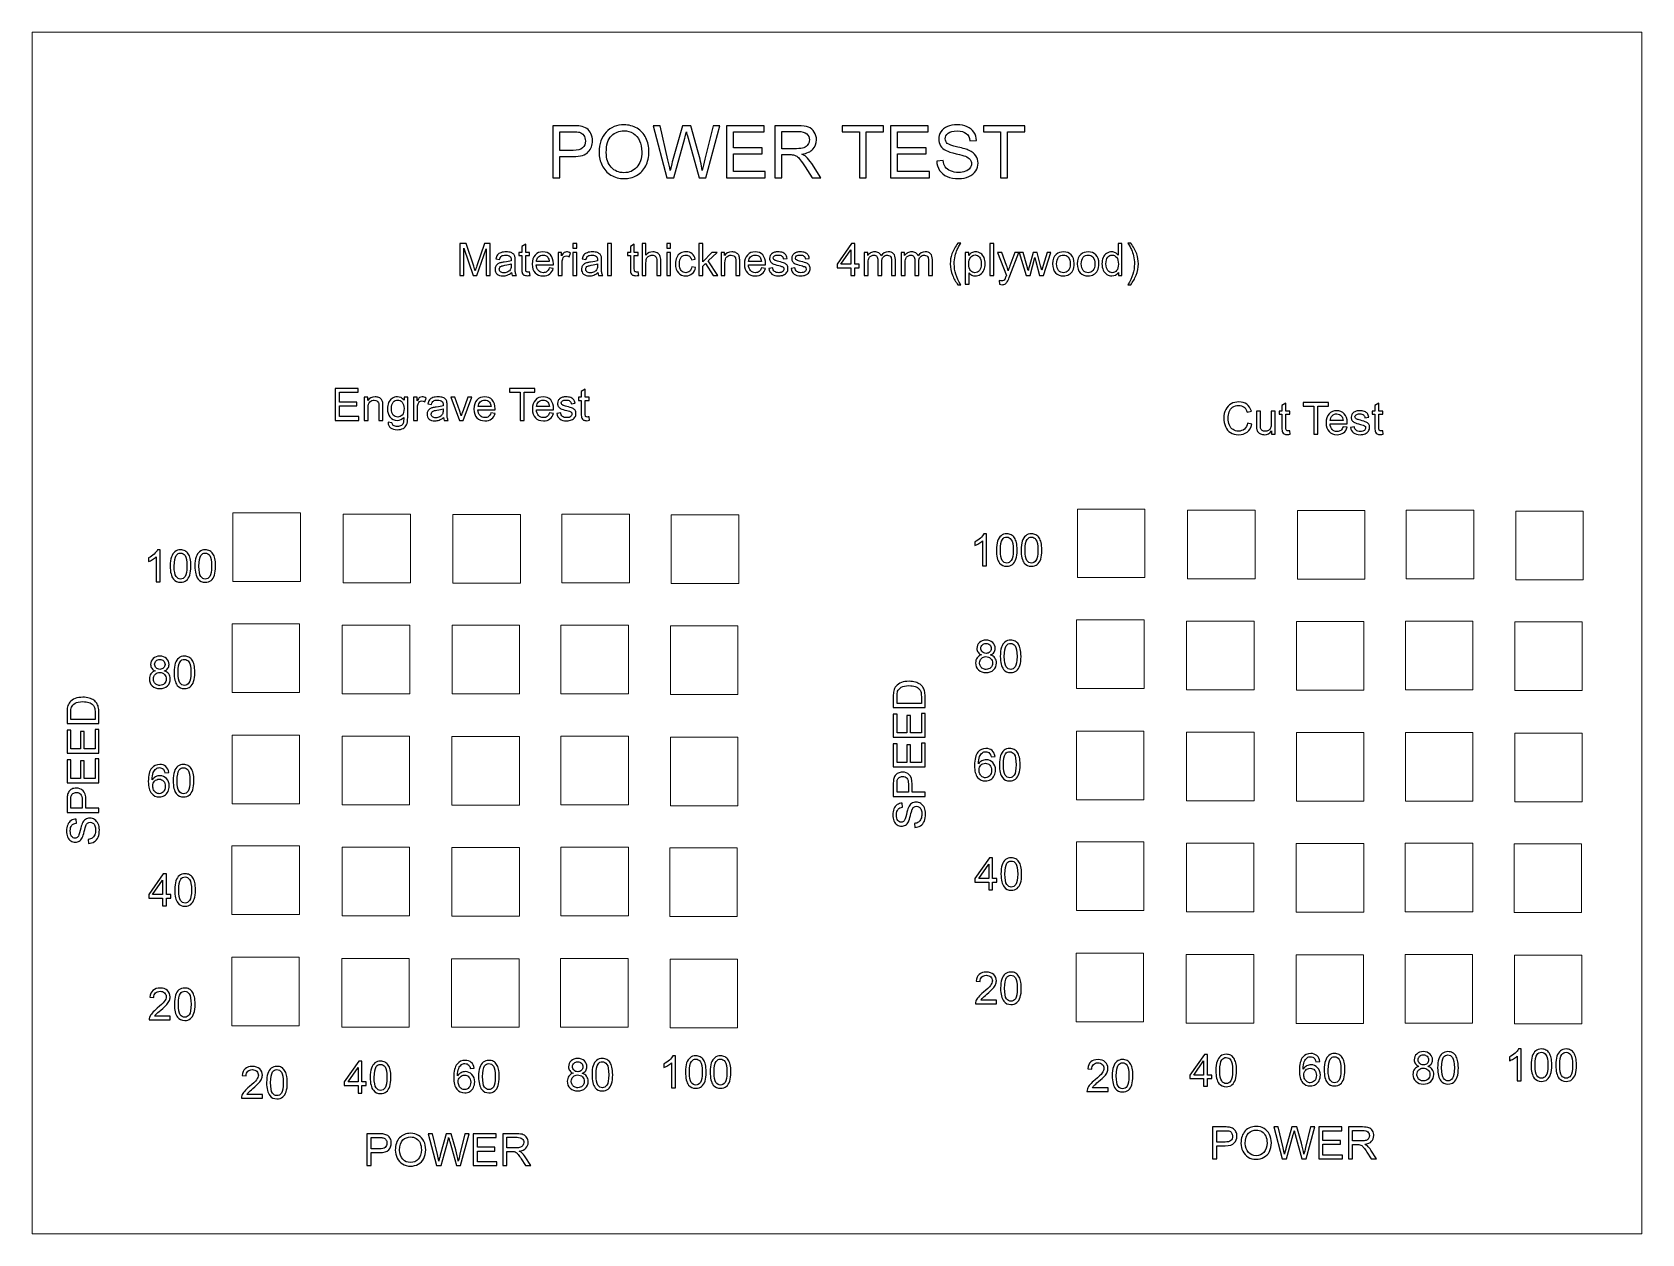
# Model space of a CAD drawing. Header units: centimetres. Extents: x -5.3 to 8.7, y 2.6 to 13.2.
import ezdxf

# ---------------------------------------------------------------- set-up
doc = ezdxf.new("R2010")
doc.units = ezdxf.units.CM
doc.header["$MEASUREMENT"] = 0
doc.layers.add('Layer 1', color=7, linetype='Continuous')

msp = doc.modelspace()

# ---------------------------------------------------------------- linework, layer by layer
at = {"layer": 'Layer 1', "color": 250, "lineweight": 9}
for points in [[(-5.3368, 2.64968), (8.73188, 2.64968), (8.73188, 13.15154), (-5.3368, 13.15154), (-5.3368, 2.64968)], [(-3.58174, 8.34969), (-2.99178, 8.34969), (-2.99178, 8.94969), (-3.58174, 8.94969), (-3.58174, 8.34969)], [(-3.58174, 8.34969), (-2.99178, 8.34969), (-2.99178, 8.94969), (-3.58174, 8.94969), (-3.58174, 8.34969)], [(-2.61945, 8.33919), (-2.02949, 8.33919), (-2.02949, 8.93919), (-2.61945, 8.93919), (-2.61945, 8.33919)], [(-1.6595, 8.33702), (-1.06954, 8.33702), (-1.06954, 8.93702), (-1.6595, 8.93702), (-1.6595, 8.33702)], [(-0.70711, 8.3383), (-0.11715, 8.3383), (-0.11715, 8.9383), (-0.70711, 8.9383), (-0.70711, 8.3383)], [(0.2493, 8.33195), (0.83926, 8.33195), (0.83926, 8.93195), (0.2493, 8.93195), (0.2493, 8.33195)], [(3.79889, 8.38432), (4.38885, 8.38432), (4.38885, 8.98432), (3.79889, 8.98432), (3.79889, 8.38432)], [(3.79889, 8.38432), (4.38885, 8.38432), (4.38885, 8.98432), (3.79889, 8.98432), (3.79889, 8.38432)], [(4.76118, 8.37382), (5.35114, 8.37382), (5.35114, 8.97382), (4.76118, 8.97382), (4.76118, 8.37382)], [(5.72113, 8.37165), (6.31109, 8.37165), (6.31109, 8.97165), (5.72113, 8.97165), (5.72113, 8.37165)], [(6.67352, 8.37293), (7.26348, 8.37293), (7.26348, 8.97293), (6.67352, 8.97293), (6.67352, 8.37293)], [(7.62993, 8.36658), (8.21989, 8.36658), (8.21989, 8.96658), (7.62993, 8.96658), (7.62993, 8.36658)], [(-3.58969, 7.38041), (-2.99973, 7.38041), (-2.99973, 7.98041), (-3.58969, 7.98041), (-3.58969, 7.38041)], [(-3.58969, 7.38041), (-2.99973, 7.38041), (-2.99973, 7.98041), (-3.58969, 7.98041), (-3.58969, 7.38041)], [(-2.6274, 7.36991), (-2.03744, 7.36991), (-2.03744, 7.96991), (-2.6274, 7.96991), (-2.6274, 7.36991)], [(-1.66745, 7.36774), (-1.07749, 7.36774), (-1.07749, 7.96774), (-1.66745, 7.96774), (-1.66745, 7.36774)], [(-0.71506, 7.36902), (-0.1251, 7.36902), (-0.1251, 7.96902), (-0.71506, 7.96902), (-0.71506, 7.36902)], [(0.24135, 7.36267), (0.83131, 7.36267), (0.83131, 7.96267), (0.24135, 7.96267), (0.24135, 7.36267)], [(3.79094, 7.41504), (4.3809, 7.41504), (4.3809, 8.01504), (3.79094, 8.01504), (3.79094, 7.41504)], [(3.79094, 7.41504), (4.3809, 7.41504), (4.3809, 8.01504), (3.79094, 8.01504), (3.79094, 7.41504)], [(4.75323, 7.40454), (5.34319, 7.40454), (5.34319, 8.00454), (4.75323, 8.00454), (4.75323, 7.40454)], [(5.71318, 7.40237), (6.30314, 7.40237), (6.30314, 8.00237), (5.71318, 8.00237), (5.71318, 7.40237)], [(6.66557, 7.40365), (7.25553, 7.40365), (7.25553, 8.00365), (6.66557, 8.00365), (6.66557, 7.40365)], [(7.62198, 7.3973), (8.21194, 7.3973), (8.21194, 7.9973), (7.62198, 7.9973), (7.62198, 7.3973)], [(3.79051, 6.44352), (4.38047, 6.44352), (4.38047, 7.04352), (3.79051, 7.04352), (3.79051, 6.44352)], [(3.79051, 6.44352), (4.38047, 6.44352), (4.38047, 7.04352), (3.79051, 7.04352), (3.79051, 6.44352)], [(-3.59012, 6.40889), (-3.00016, 6.40889), (-3.00016, 7.00889), (-3.59012, 7.00889), (-3.59012, 6.40889)], [(-3.59012, 6.40889), (-3.00016, 6.40889), (-3.00016, 7.00889), (-3.59012, 7.00889), (-3.59012, 6.40889)], [(-2.62783, 6.39839), (-2.03787, 6.39839), (-2.03787, 6.99839), (-2.62783, 6.99839), (-2.62783, 6.39839)], [(-1.66788, 6.39622), (-1.07792, 6.39622), (-1.07792, 6.99622), (-1.66788, 6.99622), (-1.66788, 6.39622)], [(-0.71549, 6.3975), (-0.12553, 6.3975), (-0.12553, 6.9975), (-0.71549, 6.9975), (-0.71549, 6.3975)], [(0.24092, 6.39115), (0.83088, 6.39115), (0.83088, 6.99115), (0.24092, 6.99115), (0.24092, 6.39115)], [(4.7528, 6.43302), (5.34276, 6.43302), (5.34276, 7.03302), (4.7528, 7.03302), (4.7528, 6.43302)], [(5.71275, 6.43085), (6.30271, 6.43085), (6.30271, 7.03085), (5.71275, 7.03085), (5.71275, 6.43085)], [(6.66514, 6.43213), (7.2551, 6.43213), (7.2551, 7.03213), (6.66514, 7.03213), (6.66514, 6.43213)], [(7.62155, 6.42578), (8.21151, 6.42578), (8.21151, 7.02578), (7.62155, 7.02578), (7.62155, 6.42578)], [(3.7898, 5.47444), (4.37976, 5.47444), (4.37976, 6.07444), (3.7898, 6.07444), (3.7898, 5.47444)], [(3.7898, 5.47444), (4.37976, 5.47444), (4.37976, 6.07444), (3.7898, 6.07444), (3.7898, 5.47444)], [(4.75209, 5.46394), (5.34205, 5.46394), (5.34205, 6.06394), (4.75209, 6.06394), (4.75209, 5.46394)], [(5.71204, 5.46177), (6.302, 5.46177), (6.302, 6.06177), (5.71204, 6.06177), (5.71204, 5.46177)], [(6.66443, 5.46305), (7.25439, 5.46305), (7.25439, 6.06305), (6.66443, 6.06305), (6.66443, 5.46305)], [(7.61617, 5.4567), (8.20613, 5.4567), (8.20613, 6.0567), (7.61617, 6.0567), (7.61617, 5.4567)], [(-3.59083, 5.43981), (-3.00087, 5.43981), (-3.00087, 6.03981), (-3.59083, 6.03981), (-3.59083, 5.43981)], [(-3.59083, 5.43981), (-3.00087, 5.43981), (-3.00087, 6.03981), (-3.59083, 6.03981), (-3.59083, 5.43981)], [(-2.62854, 5.42931), (-2.03858, 5.42931), (-2.03858, 6.02931), (-2.62854, 6.02931), (-2.62854, 5.42931)], [(-1.66859, 5.42714), (-1.07863, 5.42714), (-1.07863, 6.02714), (-1.66859, 6.02714), (-1.66859, 5.42714)], [(-0.7162, 5.42842), (-0.12624, 5.42842), (-0.12624, 6.02842), (-0.7162, 6.02842), (-0.7162, 5.42842)], [(0.23554, 5.42207), (0.8255, 5.42207), (0.8255, 6.02207), (0.23554, 6.02207), (0.23554, 5.42207)], [(-3.59281, 4.46688), (-3.00285, 4.46688), (-3.00285, 5.06688), (-3.59281, 5.06688), (-3.59281, 4.46688)], [(-3.59281, 4.46688), (-3.00285, 4.46688), (-3.00285, 5.06688), (-3.59281, 5.06688), (-3.59281, 4.46688)], [(3.78782, 4.50151), (4.37778, 4.50151), (4.37778, 5.10151), (3.78782, 5.10151), (3.78782, 4.50151)], [(3.78782, 4.50151), (4.37778, 4.50151), (4.37778, 5.10151), (3.78782, 5.10151), (3.78782, 4.50151)], [(4.75011, 4.49101), (5.34007, 4.49101), (5.34007, 5.09101), (4.75011, 5.09101), (4.75011, 4.49101)], [(5.71006, 4.48884), (6.30002, 4.48884), (6.30002, 5.08884), (5.71006, 5.08884), (5.71006, 4.48884)], [(6.66245, 4.49012), (7.25241, 4.49012), (7.25241, 5.09012), (6.66245, 5.09012), (6.66245, 4.49012)], [(7.61886, 4.48377), (8.20882, 4.48377), (8.20882, 5.08377), (7.61886, 5.08377), (7.61886, 4.48377)], [(-2.63052, 4.45638), (-2.04056, 4.45638), (-2.04056, 5.05638), (-2.63052, 5.05638), (-2.63052, 4.45638)], [(-1.67057, 4.45421), (-1.08061, 4.45421), (-1.08061, 5.05421), (-1.67057, 5.05421), (-1.67057, 4.45421)], [(-0.71818, 4.45549), (-0.12822, 4.45549), (-0.12822, 5.05549), (-0.71818, 5.05549), (-0.71818, 4.45549)], [(0.23823, 4.44914), (0.82819, 4.44914), (0.82819, 5.04914), (0.23823, 5.04914), (0.23823, 4.44914)]]:
    msp.add_lwpolyline(points, close=True, dxfattribs=at)
at = {"layer": 'Layer 1', "color": 250}
for points, knots in [([(-0.78662, 11.87957), (-0.78662, 11.87957), (-0.78662, 12.33423), (-0.78662, 12.33423), (-0.78662, 12.33423), (-0.61496, 12.33423), (-0.61496, 12.33423), (-0.5848, 12.33423), (-0.56173, 12.33275), (-0.54575, 12.32989), (-0.52342, 12.32619), (-0.50468, 12.3191), (-0.48955, 12.30872), (-0.47442, 12.29825), (-0.46225, 12.28364), (-0.45304, 12.26491), (-0.44383, 12.24618), (-0.43928, 12.22554), (-0.43928, 12.203), (-0.43928, 12.16447), (-0.45156, 12.13177), (-0.47622, 12.1051), (-0.50077, 12.07833), (-0.54532, 12.06499), (-0.60967, 12.06499), (-0.60967, 12.06499), (-0.7263, 12.06499), (-0.7263, 12.06499), (-0.7263, 12.06499), (-0.7263, 11.87957), (-0.7263, 11.87957), (-0.7263, 11.87957), (-0.78662, 11.87957), (-0.78662, 11.87957)], [0, 0, 0, 0, 0.09090909, 0.09090909, 0.09090909, 0.18181818, 0.18181818, 0.18181818, 0.27272727, 0.27272727, 0.27272727, 0.36363636, 0.36363636, 0.36363636, 0.45454545, 0.45454545, 0.45454545, 0.54545455, 0.54545455, 0.54545455, 0.63636364, 0.63636364, 0.63636364, 0.72727273, 0.72727273, 0.72727273, 0.81818182, 0.81818182, 0.81818182, 0.90909091, 0.90909091, 0.90909091, 1, 1, 1, 1]), ([(-0.7263, 12.11833), (-0.7263, 12.11833), (-0.60882, 12.11833), (-0.60882, 12.11833), (-0.56988, 12.11833), (-0.54236, 12.12553), (-0.52596, 12.14003), (-0.50966, 12.15453), (-0.50151, 12.17485), (-0.50151, 12.2012), (-0.50151, 12.22014), (-0.50627, 12.23644), (-0.5159, 12.24999), (-0.52553, 12.26353), (-0.53823, 12.27253), (-0.5539, 12.27687), (-0.56406, 12.27951), (-0.58279, 12.28089), (-0.60999, 12.28089), (-0.60999, 12.28089), (-0.7263, 12.28089), (-0.7263, 12.28089), (-0.7263, 12.28089), (-0.7263, 12.11833), (-0.7263, 12.11833)], [0, 0, 0, 0, 0.125, 0.125, 0.125, 0.25, 0.25, 0.25, 0.375, 0.375, 0.375, 0.5, 0.5, 0.5, 0.625, 0.625, 0.625, 0.75, 0.75, 0.75, 0.875, 0.875, 0.875, 1, 1, 1, 1]), ([(-0.38149, 12.10087), (-0.38149, 12.17622), (-0.36117, 12.23528), (-0.32064, 12.27793), (-0.2801, 12.32058), (-0.22782, 12.34185), (-0.16368, 12.34185), (-0.12167, 12.34185), (-0.08389, 12.3318), (-0.05013, 12.31179), (-0.01647, 12.29179), (0.00925, 12.26385), (0.02692, 12.22797), (0.0446, 12.1922), (0.05349, 12.15156), (0.05349, 12.10616), (0.05349, 12.06012), (0.04417, 12.01885), (0.02555, 11.98255), (0.00692, 11.94614), (-0.01943, 11.91862), (-0.05351, 11.9), (-0.0877, 11.88126), (-0.12453, 11.87195), (-0.164, 11.87195), (-0.20686, 11.87195), (-0.24507, 11.88232), (-0.27883, 11.90296), (-0.31249, 11.9236), (-0.3381, 11.95175), (-0.35545, 11.98752), (-0.37281, 12.02319), (-0.38149, 12.06097), (-0.38149, 12.10087)], [0, 0, 0, 0, 0.09090909, 0.09090909, 0.09090909, 0.18181818, 0.18181818, 0.18181818, 0.27272727, 0.27272727, 0.27272727, 0.36363636, 0.36363636, 0.36363636, 0.45454545, 0.45454545, 0.45454545, 0.54545455, 0.54545455, 0.54545455, 0.63636364, 0.63636364, 0.63636364, 0.72727273, 0.72727273, 0.72727273, 0.81818182, 0.81818182, 0.81818182, 0.90909091, 0.90909091, 0.90909091, 1, 1, 1, 1]), ([(-0.31926, 12.09981), (-0.31926, 12.04509), (-0.30455, 12.00202), (-0.27513, 11.97059), (-0.24571, 11.93915), (-0.20877, 11.92339), (-0.16432, 11.92339), (-0.11902, 11.92339), (-0.08188, 11.93926), (-0.05256, 11.97101), (-0.02335, 12.00276), (-0.00874, 12.04785), (-0.00874, 12.10627), (-0.00874, 12.1432), (-0.01499, 12.17548), (-0.02748, 12.203), (-0.03997, 12.23051), (-0.05827, 12.25189), (-0.0823, 12.26703), (-0.10643, 12.28216), (-0.13342, 12.28978), (-0.16337, 12.28978), (-0.20591, 12.28978), (-0.24253, 12.27518), (-0.27322, 12.24597), (-0.30391, 12.21676), (-0.31926, 12.16807), (-0.31926, 12.09981)], [0, 0, 0, 0, 0.11111111, 0.11111111, 0.11111111, 0.22222222, 0.22222222, 0.22222222, 0.33333333, 0.33333333, 0.33333333, 0.44444444, 0.44444444, 0.44444444, 0.55555556, 0.55555556, 0.55555556, 0.66666667, 0.66666667, 0.66666667, 0.77777778, 0.77777778, 0.77777778, 0.88888889, 0.88888889, 0.88888889, 1, 1, 1, 1]), ([(0.20927, 11.87957), (0.20927, 11.87957), (0.08957, 12.33423), (0.08957, 12.33423), (0.08957, 12.33423), (0.15191, 12.33423), (0.15191, 12.33423), (0.15191, 12.33423), (0.22017, 12.0361), (0.22017, 12.0361), (0.22758, 12.00488), (0.23414, 11.97387), (0.23975, 11.94318), (0.25171, 11.99165), (0.25869, 12.01959), (0.2607, 12.027), (0.2607, 12.027), (0.34664, 12.33423), (0.34664, 12.33423), (0.34664, 12.33423), (0.41914, 12.33423), (0.41914, 12.33423), (0.41914, 12.33423), (0.48433, 12.10404), (0.48433, 12.10404), (0.50031, 12.04689), (0.51216, 11.99324), (0.51978, 11.94318), (0.52582, 11.97186), (0.53354, 12.00477), (0.54296, 12.04192), (0.54296, 12.04192), (0.61397, 12.33423), (0.61397, 12.33423), (0.61397, 12.33423), (0.67441, 12.33423), (0.67441, 12.33423), (0.67441, 12.33423), (0.54995, 11.87957), (0.54995, 11.87957), (0.54995, 11.87957), (0.49142, 11.87957), (0.49142, 11.87957), (0.49142, 11.87957), (0.39606, 12.22596), (0.39606, 12.22596), (0.38802, 12.25496), (0.38315, 12.27274), (0.38135, 12.2793), (0.37617, 12.25856), (0.37151, 12.24078), (0.36749, 12.22607), (0.36749, 12.22607), (0.27213, 11.87957), (0.27213, 11.87957), (0.27213, 11.87957), (0.20927, 11.87957), (0.20927, 11.87957)], [0, 0, 0, 0, 0.05263158, 0.05263158, 0.05263158, 0.10526316, 0.10526316, 0.10526316, 0.15789474, 0.15789474, 0.15789474, 0.21052632, 0.21052632, 0.21052632, 0.26315789, 0.26315789, 0.26315789, 0.31578947, 0.31578947, 0.31578947, 0.36842105, 0.36842105, 0.36842105, 0.42105263, 0.42105263, 0.42105263, 0.47368421, 0.47368421, 0.47368421, 0.52631579, 0.52631579, 0.52631579, 0.57894737, 0.57894737, 0.57894737, 0.63157895, 0.63157895, 0.63157895, 0.68421053, 0.68421053, 0.68421053, 0.73684211, 0.73684211, 0.73684211, 0.78947368, 0.78947368, 0.78947368, 0.84210526, 0.84210526, 0.84210526, 0.89473684, 0.89473684, 0.89473684, 0.94736842, 0.94736842, 0.94736842, 1, 1, 1, 1]), ([(0.73145, 11.87957), (0.73145, 11.87957), (0.73145, 12.33423), (0.73145, 12.33423), (0.73145, 12.33423), (1.05974, 12.33423), (1.05974, 12.33423), (1.05974, 12.33423), (1.05974, 12.28089), (1.05974, 12.28089), (1.05974, 12.28089), (0.79177, 12.28089), (0.79177, 12.28089), (0.79177, 12.28089), (0.79177, 12.14119), (0.79177, 12.14119), (0.79177, 12.14119), (1.0426, 12.14119), (1.0426, 12.14119), (1.0426, 12.14119), (1.0426, 12.08785), (1.0426, 12.08785), (1.0426, 12.08785), (0.79177, 12.08785), (0.79177, 12.08785), (0.79177, 12.08785), (0.79177, 11.93291), (0.79177, 11.93291), (0.79177, 11.93291), (1.07054, 11.93291), (1.07054, 11.93291), (1.07054, 11.93291), (1.07054, 11.87957), (1.07054, 11.87957), (1.07054, 11.87957), (0.73145, 11.87957), (0.73145, 11.87957)], [0, 0, 0, 0, 0.08333333, 0.08333333, 0.08333333, 0.16666667, 0.16666667, 0.16666667, 0.25, 0.25, 0.25, 0.33333333, 0.33333333, 0.33333333, 0.41666667, 0.41666667, 0.41666667, 0.5, 0.5, 0.5, 0.58333333, 0.58333333, 0.58333333, 0.66666667, 0.66666667, 0.66666667, 0.75, 0.75, 0.75, 0.83333333, 0.83333333, 0.83333333, 0.91666667, 0.91666667, 0.91666667, 1, 1, 1, 1]), ([(1.155, 11.87957), (1.155, 11.87957), (1.155, 12.33423), (1.155, 12.33423), (1.155, 12.33423), (1.3565, 12.33423), (1.3565, 12.33423), (1.39704, 12.33423), (1.42783, 12.3301), (1.44889, 12.32195), (1.46996, 12.3138), (1.48678, 12.29941), (1.49938, 12.27877), (1.51197, 12.25814), (1.51822, 12.23528), (1.51822, 12.2103), (1.51822, 12.17802), (1.50774, 12.15082), (1.48689, 12.1287), (1.46604, 12.10658), (1.43387, 12.09261), (1.39026, 12.08658), (1.40624, 12.07896), (1.41831, 12.07134), (1.42656, 12.06393), (1.44413, 12.04785), (1.46075, 12.02763), (1.47631, 12.0034), (1.47631, 12.0034), (1.55494, 11.87957), (1.55494, 11.87957), (1.55494, 11.87957), (1.4798, 11.87957), (1.4798, 11.87957), (1.4798, 11.87957), (1.41968, 11.97419), (1.41968, 11.97419), (1.40222, 12.0016), (1.38772, 12.02245), (1.3764, 12.03694), (1.36497, 12.05144), (1.35481, 12.0615), (1.34581, 12.06732), (1.33692, 12.07303), (1.32772, 12.07706), (1.3184, 12.07938), (1.31163, 12.08076), (1.30052, 12.0815), (1.28496, 12.0815), (1.28496, 12.0815), (1.21532, 12.0815), (1.21532, 12.0815), (1.21532, 12.0815), (1.21532, 11.87957), (1.21532, 11.87957), (1.21532, 11.87957), (1.155, 11.87957), (1.155, 11.87957)], [0, 0, 0, 0, 0.05263158, 0.05263158, 0.05263158, 0.10526316, 0.10526316, 0.10526316, 0.15789474, 0.15789474, 0.15789474, 0.21052632, 0.21052632, 0.21052632, 0.26315789, 0.26315789, 0.26315789, 0.31578947, 0.31578947, 0.31578947, 0.36842105, 0.36842105, 0.36842105, 0.42105263, 0.42105263, 0.42105263, 0.47368421, 0.47368421, 0.47368421, 0.52631579, 0.52631579, 0.52631579, 0.57894737, 0.57894737, 0.57894737, 0.63157895, 0.63157895, 0.63157895, 0.68421053, 0.68421053, 0.68421053, 0.73684211, 0.73684211, 0.73684211, 0.78947368, 0.78947368, 0.78947368, 0.84210526, 0.84210526, 0.84210526, 0.89473684, 0.89473684, 0.89473684, 0.94736842, 0.94736842, 0.94736842, 1, 1, 1, 1]), ([(1.21532, 12.13357), (1.21532, 12.13357), (1.34444, 12.13357), (1.34444, 12.13357), (1.37195, 12.13357), (1.39333, 12.13643), (1.40878, 12.14214), (1.42424, 12.14775), (1.43598, 12.15685), (1.44392, 12.16945), (1.45196, 12.18194), (1.45599, 12.19548), (1.45599, 12.21019), (1.45599, 12.23168), (1.44826, 12.24946), (1.4327, 12.26332), (1.41714, 12.27719), (1.39259, 12.28407), (1.35904, 12.28407), (1.35904, 12.28407), (1.21532, 12.28407), (1.21532, 12.28407), (1.21532, 12.28407), (1.21532, 12.13357), (1.21532, 12.13357)], [0, 0, 0, 0, 0.125, 0.125, 0.125, 0.25, 0.25, 0.25, 0.375, 0.375, 0.375, 0.5, 0.5, 0.5, 0.625, 0.625, 0.625, 0.75, 0.75, 0.75, 0.875, 0.875, 0.875, 1, 1, 1, 1]), ([(1.89287, 11.87957), (1.89287, 11.87957), (1.89287, 12.28089), (1.89287, 12.28089), (1.89287, 12.28089), (1.74301, 12.28089), (1.74301, 12.28089), (1.74301, 12.28089), (1.74301, 12.33423), (1.74301, 12.33423), (1.74301, 12.33423), (2.10305, 12.33423), (2.10305, 12.33423), (2.10305, 12.33423), (2.10305, 12.28089), (2.10305, 12.28089), (2.10305, 12.28089), (1.95319, 12.28089), (1.95319, 12.28089), (1.95319, 12.28089), (1.95319, 11.87957), (1.95319, 11.87957), (1.95319, 11.87957), (1.89287, 11.87957), (1.89287, 11.87957)], [0, 0, 0, 0, 0.125, 0.125, 0.125, 0.25, 0.25, 0.25, 0.375, 0.375, 0.375, 0.5, 0.5, 0.5, 0.625, 0.625, 0.625, 0.75, 0.75, 0.75, 0.875, 0.875, 0.875, 1, 1, 1, 1]), ([(2.16645, 11.87957), (2.16645, 11.87957), (2.16645, 12.33423), (2.16645, 12.33423), (2.16645, 12.33423), (2.49474, 12.33423), (2.49474, 12.33423), (2.49474, 12.33423), (2.49474, 12.28089), (2.49474, 12.28089), (2.49474, 12.28089), (2.22677, 12.28089), (2.22677, 12.28089), (2.22677, 12.28089), (2.22677, 12.14119), (2.22677, 12.14119), (2.22677, 12.14119), (2.4776, 12.14119), (2.4776, 12.14119), (2.4776, 12.14119), (2.4776, 12.08785), (2.4776, 12.08785), (2.4776, 12.08785), (2.22677, 12.08785), (2.22677, 12.08785), (2.22677, 12.08785), (2.22677, 11.93291), (2.22677, 11.93291), (2.22677, 11.93291), (2.50554, 11.93291), (2.50554, 11.93291), (2.50554, 11.93291), (2.50554, 11.87957), (2.50554, 11.87957), (2.50554, 11.87957), (2.16645, 11.87957), (2.16645, 11.87957)], [0, 0, 0, 0, 0.08333333, 0.08333333, 0.08333333, 0.16666667, 0.16666667, 0.16666667, 0.25, 0.25, 0.25, 0.33333333, 0.33333333, 0.33333333, 0.41666667, 0.41666667, 0.41666667, 0.5, 0.5, 0.5, 0.58333333, 0.58333333, 0.58333333, 0.66666667, 0.66666667, 0.66666667, 0.75, 0.75, 0.75, 0.83333333, 0.83333333, 0.83333333, 0.91666667, 0.91666667, 0.91666667, 1, 1, 1, 1]), ([(2.56904, 12.02562), (2.56904, 12.02562), (2.62556, 12.0307), (2.62556, 12.0307), (2.6282, 12.00784), (2.63445, 11.98911), (2.64429, 11.9744), (2.65413, 11.95979), (2.66937, 11.94794), (2.69001, 11.93884), (2.71065, 11.92984), (2.73393, 11.92529), (2.75975, 11.92529), (2.78272, 11.92529), (2.80293, 11.92868), (2.8205, 11.93556), (2.83807, 11.94244), (2.85109, 11.95185), (2.85966, 11.96381), (2.86823, 11.97577), (2.87257, 11.98879), (2.87257, 12.00276), (2.87257, 12.01694), (2.86844, 12.02932), (2.86019, 12.04001), (2.85193, 12.0506), (2.83828, 12.05949), (2.81923, 12.06679), (2.80706, 12.07145), (2.78007, 12.07885), (2.73827, 12.08891), (2.69646, 12.09896), (2.66725, 12.10838), (2.65053, 12.11727), (2.62884, 12.1287), (2.61275, 12.14288), (2.60217, 12.15971), (2.59148, 12.17654), (2.58619, 12.19548), (2.58619, 12.21633), (2.58619, 12.2394), (2.59275, 12.26089), (2.60576, 12.28078), (2.61878, 12.30079), (2.63773, 12.31592), (2.66281, 12.32629), (2.68779, 12.33666), (2.71562, 12.34185), (2.74621, 12.34185), (2.77986, 12.34185), (2.8096, 12.33645), (2.83532, 12.32555), (2.86103, 12.31476), (2.88083, 12.29878), (2.89469, 12.27761), (2.90855, 12.25655), (2.91596, 12.23263), (2.91702, 12.20596), (2.91702, 12.20596), (2.85924, 12.20152), (2.85924, 12.20152), (2.85617, 12.2302), (2.84569, 12.25189), (2.8278, 12.2665), (2.80992, 12.28121), (2.78346, 12.28851), (2.74853, 12.28851), (2.71213, 12.28851), (2.68556, 12.28184), (2.66895, 12.26851), (2.65233, 12.25517), (2.64397, 12.23909), (2.64397, 12.22025), (2.64397, 12.20395), (2.6499, 12.19051), (2.66164, 12.17993), (2.67329, 12.16945), (2.70345, 12.15855), (2.75234, 12.14754), (2.80124, 12.13643), (2.83479, 12.1268), (2.85299, 12.11854), (2.87934, 12.10637), (2.89892, 12.09103), (2.91152, 12.07229), (2.92411, 12.05367), (2.93036, 12.03218), (2.93036, 12.00784), (2.93036, 11.9836), (2.92348, 11.96096), (2.90961, 11.93958), (2.89575, 11.9182), (2.87596, 11.90158), (2.85003, 11.88973), (2.8241, 11.87788), (2.79499, 11.87195), (2.7625, 11.87195), (2.72144, 11.87195), (2.68704, 11.87798), (2.65932, 11.88994), (2.63148, 11.9019), (2.60979, 11.91989), (2.59402, 11.94402), (2.57814, 11.96805), (2.56989, 11.99525), (2.56904, 12.02562)], [0, 0, 0, 0, 0.02857143, 0.02857143, 0.02857143, 0.05714286, 0.05714286, 0.05714286, 0.08571429, 0.08571429, 0.08571429, 0.11428571, 0.11428571, 0.11428571, 0.14285714, 0.14285714, 0.14285714, 0.17142857, 0.17142857, 0.17142857, 0.2, 0.2, 0.2, 0.22857143, 0.22857143, 0.22857143, 0.25714286, 0.25714286, 0.25714286, 0.28571429, 0.28571429, 0.28571429, 0.31428571, 0.31428571, 0.31428571, 0.34285714, 0.34285714, 0.34285714, 0.37142857, 0.37142857, 0.37142857, 0.4, 0.4, 0.4, 0.42857143, 0.42857143, 0.42857143, 0.45714286, 0.45714286, 0.45714286, 0.48571429, 0.48571429, 0.48571429, 0.51428571, 0.51428571, 0.51428571, 0.54285714, 0.54285714, 0.54285714, 0.57142857, 0.57142857, 0.57142857, 0.6, 0.6, 0.6, 0.62857143, 0.62857143, 0.62857143, 0.65714286, 0.65714286, 0.65714286, 0.68571429, 0.68571429, 0.68571429, 0.71428571, 0.71428571, 0.71428571, 0.74285714, 0.74285714, 0.74285714, 0.77142857, 0.77142857, 0.77142857, 0.8, 0.8, 0.8, 0.82857143, 0.82857143, 0.82857143, 0.85714286, 0.85714286, 0.85714286, 0.88571429, 0.88571429, 0.88571429, 0.91428571, 0.91428571, 0.91428571, 0.94285714, 0.94285714, 0.94285714, 0.97142857, 0.97142857, 0.97142857, 1, 1, 1, 1]), ([(3.12785, 11.87957), (3.12785, 11.87957), (3.12785, 12.28089), (3.12785, 12.28089), (3.12785, 12.28089), (2.97799, 12.28089), (2.97799, 12.28089), (2.97799, 12.28089), (2.97799, 12.33423), (2.97799, 12.33423), (2.97799, 12.33423), (3.33803, 12.33423), (3.33803, 12.33423), (3.33803, 12.33423), (3.33803, 12.28089), (3.33803, 12.28089), (3.33803, 12.28089), (3.18817, 12.28089), (3.18817, 12.28089), (3.18817, 12.28089), (3.18817, 11.87957), (3.18817, 11.87957), (3.18817, 11.87957), (3.12785, 11.87957), (3.12785, 11.87957)], [0, 0, 0, 0, 0.125, 0.125, 0.125, 0.25, 0.25, 0.25, 0.375, 0.375, 0.375, 0.5, 0.5, 0.5, 0.625, 0.625, 0.625, 0.75, 0.75, 0.75, 0.875, 0.875, 0.875, 1, 1, 1, 1]), ([(-1.59864, 11.02609), (-1.59864, 11.02609), (-1.59864, 11.30394), (-1.59864, 11.30394), (-1.59864, 11.30394), (-1.54353, 11.30394), (-1.54353, 11.30394), (-1.54353, 11.30394), (-1.47782, 11.10726), (-1.47782, 11.10726), (-1.47174, 11.08896), (-1.46734, 11.07524), (-1.46456, 11.06612), (-1.46139, 11.07621), (-1.45641, 11.09109), (-1.44969, 11.11069), (-1.44969, 11.11069), (-1.38281, 11.30394), (-1.38281, 11.30394), (-1.38281, 11.30394), (-1.33359, 11.30394), (-1.33359, 11.30394), (-1.33359, 11.30394), (-1.33359, 11.02609), (-1.33359, 11.02609), (-1.33359, 11.02609), (-1.3689, 11.02609), (-1.3689, 11.02609), (-1.3689, 11.02609), (-1.3689, 11.25854), (-1.3689, 11.25854), (-1.3689, 11.25854), (-1.45001, 11.02609), (-1.45001, 11.02609), (-1.45001, 11.02609), (-1.48312, 11.02609), (-1.48312, 11.02609), (-1.48312, 11.02609), (-1.56332, 11.26281), (-1.56332, 11.26281), (-1.56332, 11.26281), (-1.56332, 11.02609), (-1.56332, 11.02609), (-1.56332, 11.02609), (-1.59864, 11.02609), (-1.59864, 11.02609)], [0, 0, 0, 0, 0.06666667, 0.06666667, 0.06666667, 0.13333333, 0.13333333, 0.13333333, 0.2, 0.2, 0.2, 0.26666667, 0.26666667, 0.26666667, 0.33333333, 0.33333333, 0.33333333, 0.4, 0.4, 0.4, 0.46666667, 0.46666667, 0.46666667, 0.53333333, 0.53333333, 0.53333333, 0.6, 0.6, 0.6, 0.66666667, 0.66666667, 0.66666667, 0.73333333, 0.73333333, 0.73333333, 0.8, 0.8, 0.8, 0.86666667, 0.86666667, 0.86666667, 0.93333333, 0.93333333, 0.93333333, 1, 1, 1, 1]), ([(-0.98893, 11.05655), (-0.98893, 11.05655), (-0.98427, 11.02641), (-0.98427, 11.02641), (-0.99384, 11.02441), (-1.00245, 11.02337), (-1.00995, 11.02337), (-1.0223, 11.02337), (-1.03187, 11.02531), (-1.03873, 11.02926), (-1.04552, 11.0332), (-1.05031, 11.03831), (-1.05309, 11.04472), (-1.05587, 11.05112), (-1.05723, 11.06457), (-1.05723, 11.08508), (-1.05723, 11.08508), (-1.05723, 11.20111), (-1.05723, 11.20111), (-1.05723, 11.20111), (-1.08245, 11.20111), (-1.08245, 11.20111), (-1.08245, 11.20111), (-1.08245, 11.22749), (-1.08245, 11.22749), (-1.08245, 11.22749), (-1.05723, 11.22749), (-1.05723, 11.22749), (-1.05723, 11.22749), (-1.05723, 11.27729), (-1.05723, 11.27729), (-1.05723, 11.27729), (-1.02308, 11.2978), (-1.02308, 11.2978), (-1.02308, 11.2978), (-1.02308, 11.22749), (-1.02308, 11.22749), (-1.02308, 11.22749), (-0.98893, 11.22749), (-0.98893, 11.22749), (-0.98893, 11.22749), (-0.98893, 11.20111), (-0.98893, 11.20111), (-0.98893, 11.20111), (-1.02308, 11.20111), (-1.02308, 11.20111), (-1.02308, 11.20111), (-1.02308, 11.08313), (-1.02308, 11.08313), (-1.02308, 11.07337), (-1.0225, 11.0671), (-1.02127, 11.06431), (-1.0201, 11.06153), (-1.01816, 11.05933), (-1.01545, 11.05765), (-1.01273, 11.05604), (-1.00885, 11.05519), (-1.0038, 11.05519), (-1.00005, 11.05519), (-0.99507, 11.05565), (-0.98893, 11.05655)], [0, 0, 0, 0, 0.05, 0.05, 0.05, 0.1, 0.1, 0.1, 0.15, 0.15, 0.15, 0.2, 0.2, 0.2, 0.25, 0.25, 0.25, 0.3, 0.3, 0.3, 0.35, 0.35, 0.35, 0.4, 0.4, 0.4, 0.45, 0.45, 0.45, 0.5, 0.5, 0.5, 0.55, 0.55, 0.55, 0.6, 0.6, 0.6, 0.65, 0.65, 0.65, 0.7, 0.7, 0.7, 0.75, 0.75, 0.75, 0.8, 0.8, 0.8, 0.85, 0.85, 0.85, 0.9, 0.9, 0.9, 0.95, 0.95, 0.95, 1, 1, 1, 1]), ([(-0.61018, 11.26513), (-0.61018, 11.26513), (-0.61018, 11.30394), (-0.61018, 11.30394), (-0.61018, 11.30394), (-0.57603, 11.30394), (-0.57603, 11.30394), (-0.57603, 11.30394), (-0.57603, 11.26513), (-0.57603, 11.26513), (-0.57603, 11.26513), (-0.61018, 11.26513), (-0.61018, 11.26513)], [0, 0, 0, 0, 0.25, 0.25, 0.25, 0.5, 0.5, 0.5, 0.75, 0.75, 0.75, 1, 1, 1, 1]), ([(-0.30891, 11.02609), (-0.30891, 11.02609), (-0.30891, 11.30394), (-0.30891, 11.30394), (-0.30891, 11.30394), (-0.27476, 11.30394), (-0.27476, 11.30394), (-0.27476, 11.30394), (-0.27476, 11.02609), (-0.27476, 11.02609), (-0.27476, 11.02609), (-0.30891, 11.02609), (-0.30891, 11.02609)], [0, 0, 0, 0, 0.25, 0.25, 0.25, 0.5, 0.5, 0.5, 0.75, 0.75, 0.75, 1, 1, 1, 1]), ([(-0.03999, 11.05655), (-0.03999, 11.05655), (-0.03533, 11.02641), (-0.03533, 11.02641), (-0.0449, 11.02441), (-0.05351, 11.02337), (-0.06101, 11.02337), (-0.07336, 11.02337), (-0.08293, 11.02531), (-0.08979, 11.02926), (-0.09658, 11.0332), (-0.10137, 11.03831), (-0.10415, 11.04472), (-0.10693, 11.05112), (-0.10829, 11.06457), (-0.10829, 11.08508), (-0.10829, 11.08508), (-0.10829, 11.20111), (-0.10829, 11.20111), (-0.10829, 11.20111), (-0.13351, 11.20111), (-0.13351, 11.20111), (-0.13351, 11.20111), (-0.13351, 11.22749), (-0.13351, 11.22749), (-0.13351, 11.22749), (-0.10829, 11.22749), (-0.10829, 11.22749), (-0.10829, 11.22749), (-0.10829, 11.27729), (-0.10829, 11.27729), (-0.10829, 11.27729), (-0.07414, 11.2978), (-0.07414, 11.2978), (-0.07414, 11.2978), (-0.07414, 11.22749), (-0.07414, 11.22749), (-0.07414, 11.22749), (-0.03999, 11.22749), (-0.03999, 11.22749), (-0.03999, 11.22749), (-0.03999, 11.20111), (-0.03999, 11.20111), (-0.03999, 11.20111), (-0.07414, 11.20111), (-0.07414, 11.20111), (-0.07414, 11.20111), (-0.07414, 11.08313), (-0.07414, 11.08313), (-0.07414, 11.07337), (-0.07356, 11.0671), (-0.07233, 11.06431), (-0.07116, 11.06153), (-0.06922, 11.05933), (-0.06651, 11.05765), (-0.06379, 11.05604), (-0.05991, 11.05519), (-0.05486, 11.05519), (-0.05111, 11.05519), (-0.04613, 11.05565), (-0.03999, 11.05655)], [0, 0, 0, 0, 0.05, 0.05, 0.05, 0.1, 0.1, 0.1, 0.15, 0.15, 0.15, 0.2, 0.2, 0.2, 0.25, 0.25, 0.25, 0.3, 0.3, 0.3, 0.35, 0.35, 0.35, 0.4, 0.4, 0.4, 0.45, 0.45, 0.45, 0.5, 0.5, 0.5, 0.55, 0.55, 0.55, 0.6, 0.6, 0.6, 0.65, 0.65, 0.65, 0.7, 0.7, 0.7, 0.75, 0.75, 0.75, 0.8, 0.8, 0.8, 0.85, 0.85, 0.85, 0.9, 0.9, 0.9, 0.95, 0.95, 0.95, 1, 1, 1, 1]), ([(-0.00629, 11.02609), (-0.00629, 11.02609), (-0.00629, 11.30394), (-0.00629, 11.30394), (-0.00629, 11.30394), (0.02786, 11.30394), (0.02786, 11.30394), (0.02786, 11.30394), (0.02786, 11.20395), (0.02786, 11.20395), (0.04371, 11.22251), (0.06369, 11.23176), (0.08788, 11.23176), (0.10269, 11.23176), (0.11556, 11.22885), (0.12656, 11.22297), (0.13749, 11.21708), (0.14531, 11.209), (0.15004, 11.19865), (0.15476, 11.1883), (0.15709, 11.17323), (0.15709, 11.15357), (0.15709, 11.15357), (0.15709, 11.02609), (0.15709, 11.02609), (0.15709, 11.02609), (0.12294, 11.02609), (0.12294, 11.02609), (0.12294, 11.02609), (0.12294, 11.15344), (0.12294, 11.15344), (0.12294, 11.17045), (0.11925, 11.18287), (0.11194, 11.19063), (0.10457, 11.19839), (0.09422, 11.20227), (0.08077, 11.20227), (0.07074, 11.20227), (0.0613, 11.19968), (0.05244, 11.19444), (0.04358, 11.1892), (0.0373, 11.18209), (0.03349, 11.1731), (0.02974, 11.16417), (0.02786, 11.15182), (0.02786, 11.13604), (0.02786, 11.13604), (0.02786, 11.02609), (0.02786, 11.02609), (0.02786, 11.02609), (-0.00629, 11.02609), (-0.00629, 11.02609)], [0, 0, 0, 0, 0.05882353, 0.05882353, 0.05882353, 0.11764706, 0.11764706, 0.11764706, 0.17647059, 0.17647059, 0.17647059, 0.23529412, 0.23529412, 0.23529412, 0.29411765, 0.29411765, 0.29411765, 0.35294118, 0.35294118, 0.35294118, 0.41176471, 0.41176471, 0.41176471, 0.47058824, 0.47058824, 0.47058824, 0.52941176, 0.52941176, 0.52941176, 0.58823529, 0.58823529, 0.58823529, 0.64705882, 0.64705882, 0.64705882, 0.70588235, 0.70588235, 0.70588235, 0.76470588, 0.76470588, 0.76470588, 0.82352941, 0.82352941, 0.82352941, 0.88235294, 0.88235294, 0.88235294, 0.94117647, 0.94117647, 0.94117647, 1, 1, 1, 1]), ([(0.20954, 11.26513), (0.20954, 11.26513), (0.20954, 11.30394), (0.20954, 11.30394), (0.20954, 11.30394), (0.24369, 11.30394), (0.24369, 11.30394), (0.24369, 11.30394), (0.24369, 11.26513), (0.24369, 11.26513), (0.24369, 11.26513), (0.20954, 11.26513), (0.20954, 11.26513)], [0, 0, 0, 0, 0.25, 0.25, 0.25, 0.5, 0.5, 0.5, 0.75, 0.75, 0.75, 1, 1, 1, 1]), ([(0.48991, 11.02609), (0.48991, 11.02609), (0.48991, 11.30394), (0.48991, 11.30394), (0.48991, 11.30394), (0.52406, 11.30394), (0.52406, 11.30394), (0.52406, 11.30394), (0.52406, 11.14568), (0.52406, 11.14568), (0.52406, 11.14568), (0.60478, 11.22749), (0.60478, 11.22749), (0.60478, 11.22749), (0.64889, 11.22749), (0.64889, 11.22749), (0.64889, 11.22749), (0.57205, 11.15266), (0.57205, 11.15266), (0.57205, 11.15266), (0.65665, 11.02609), (0.65665, 11.02609), (0.65665, 11.02609), (0.61461, 11.02609), (0.61461, 11.02609), (0.61461, 11.02609), (0.54773, 11.12899), (0.54773, 11.12899), (0.54773, 11.12899), (0.52406, 11.10597), (0.52406, 11.10597), (0.52406, 11.10597), (0.52406, 11.02609), (0.52406, 11.02609), (0.52406, 11.02609), (0.48991, 11.02609), (0.48991, 11.02609)], [0, 0, 0, 0, 0.08333333, 0.08333333, 0.08333333, 0.16666667, 0.16666667, 0.16666667, 0.25, 0.25, 0.25, 0.33333333, 0.33333333, 0.33333333, 0.41666667, 0.41666667, 0.41666667, 0.5, 0.5, 0.5, 0.58333333, 0.58333333, 0.58333333, 0.66666667, 0.66666667, 0.66666667, 0.75, 0.75, 0.75, 0.83333333, 0.83333333, 0.83333333, 0.91666667, 0.91666667, 0.91666667, 1, 1, 1, 1]), ([(1.8189, 11.02609), (1.8189, 11.02609), (1.8189, 11.09245), (1.8189, 11.09245), (1.8189, 11.09245), (1.69822, 11.09245), (1.69822, 11.09245), (1.69822, 11.09245), (1.69822, 11.12388), (1.69822, 11.12388), (1.69822, 11.12388), (1.82511, 11.30394), (1.82511, 11.30394), (1.82511, 11.30394), (1.85305, 11.30394), (1.85305, 11.30394), (1.85305, 11.30394), (1.85305, 11.12388), (1.85305, 11.12388), (1.85305, 11.12388), (1.89069, 11.12388), (1.89069, 11.12388), (1.89069, 11.12388), (1.89069, 11.09245), (1.89069, 11.09245), (1.89069, 11.09245), (1.85305, 11.09245), (1.85305, 11.09245), (1.85305, 11.09245), (1.85305, 11.02609), (1.85305, 11.02609), (1.85305, 11.02609), (1.8189, 11.02609), (1.8189, 11.02609)], [0, 0, 0, 0, 0.09090909, 0.09090909, 0.09090909, 0.18181818, 0.18181818, 0.18181818, 0.27272727, 0.27272727, 0.27272727, 0.36363636, 0.36363636, 0.36363636, 0.45454545, 0.45454545, 0.45454545, 0.54545455, 0.54545455, 0.54545455, 0.63636364, 0.63636364, 0.63636364, 0.72727273, 0.72727273, 0.72727273, 0.81818182, 0.81818182, 0.81818182, 0.90909091, 0.90909091, 0.90909091, 1, 1, 1, 1]), ([(2.75452, 10.9446), (2.73576, 10.96833), (2.71985, 10.99608), (2.70685, 11.0279), (2.69385, 11.05972), (2.68738, 11.09271), (2.68738, 11.12679), (2.68738, 11.15687), (2.69223, 11.18565), (2.70193, 11.21313), (2.71332, 11.24509), (2.73084, 11.27691), (2.75452, 11.3086), (2.75452, 11.3086), (2.77896, 11.3086), (2.77896, 11.3086), (2.7637, 11.28234), (2.75355, 11.26358), (2.74863, 11.25233), (2.74093, 11.23493), (2.73485, 11.21676), (2.73046, 11.19781), (2.72502, 11.1742), (2.72231, 11.15046), (2.72231, 11.1266), (2.72231, 11.06587), (2.74119, 11.0052), (2.77896, 10.9446), (2.77896, 10.9446), (2.75452, 10.9446), (2.75452, 10.9446)], [0, 0, 0, 0, 0.1, 0.1, 0.1, 0.2, 0.2, 0.2, 0.3, 0.3, 0.3, 0.4, 0.4, 0.4, 0.5, 0.5, 0.5, 0.6, 0.6, 0.6, 0.7, 0.7, 0.7, 0.8, 0.8, 0.8, 0.9, 0.9, 0.9, 1, 1, 1, 1]), ([(3.0336, 11.02609), (3.0336, 11.02609), (3.0336, 11.30394), (3.0336, 11.30394), (3.0336, 11.30394), (3.06775, 11.30394), (3.06775, 11.30394), (3.06775, 11.30394), (3.06775, 11.02609), (3.06775, 11.02609), (3.06775, 11.02609), (3.0336, 11.02609), (3.0336, 11.02609)], [0, 0, 0, 0, 0.25, 0.25, 0.25, 0.5, 0.5, 0.5, 0.75, 0.75, 0.75, 1, 1, 1, 1]), ([(4.15651, 11.02609), (4.15651, 11.02609), (4.15651, 11.05164), (4.15651, 11.05164), (4.14377, 11.03178), (4.12501, 11.02182), (4.10024, 11.02182), (4.0842, 11.02182), (4.06946, 11.02622), (4.05607, 11.03508), (4.04262, 11.04388), (4.0322, 11.05623), (4.02477, 11.07201), (4.01739, 11.08786), (4.01371, 11.10603), (4.01371, 11.1266), (4.01371, 11.14665), (4.01707, 11.16482), (4.02373, 11.18118), (4.03046, 11.19748), (4.04048, 11.21003), (4.05387, 11.2187), (4.06719, 11.22743), (4.0822, 11.23176), (4.09869, 11.23176), (4.11085, 11.23176), (4.12165, 11.22917), (4.13109, 11.22407), (4.14054, 11.21896), (4.14823, 11.21223), (4.15418, 11.20402), (4.15418, 11.20402), (4.15418, 11.30394), (4.15418, 11.30394), (4.15418, 11.30394), (4.18833, 11.30394), (4.18833, 11.30394), (4.18833, 11.30394), (4.18833, 11.02609), (4.18833, 11.02609), (4.18833, 11.02609), (4.15651, 11.02609), (4.15651, 11.02609)], [0, 0, 0, 0, 0.07142857, 0.07142857, 0.07142857, 0.14285714, 0.14285714, 0.14285714, 0.21428571, 0.21428571, 0.21428571, 0.28571429, 0.28571429, 0.28571429, 0.35714286, 0.35714286, 0.35714286, 0.42857143, 0.42857143, 0.42857143, 0.5, 0.5, 0.5, 0.57142857, 0.57142857, 0.57142857, 0.64285714, 0.64285714, 0.64285714, 0.71428571, 0.71428571, 0.71428571, 0.78571429, 0.78571429, 0.78571429, 0.85714286, 0.85714286, 0.85714286, 0.92857143, 0.92857143, 0.92857143, 1, 1, 1, 1]), ([(4.26485, 10.9446), (4.26485, 10.9446), (4.2404, 10.9446), (4.2404, 10.9446), (4.27817, 11.0052), (4.29706, 11.06587), (4.29706, 11.1266), (4.29706, 11.15033), (4.29434, 11.17388), (4.28891, 11.19722), (4.28464, 11.21617), (4.27863, 11.23435), (4.27093, 11.25181), (4.26601, 11.26313), (4.25579, 11.28208), (4.2404, 11.3086), (4.2404, 11.3086), (4.26485, 11.3086), (4.26485, 11.3086), (4.28852, 11.27691), (4.30605, 11.24509), (4.31743, 11.21313), (4.32713, 11.18565), (4.33198, 11.15687), (4.33198, 11.12679), (4.33198, 11.09271), (4.32545, 11.05972), (4.31239, 11.0279), (4.29939, 10.99608), (4.28354, 10.96833), (4.26485, 10.9446)], [0, 0, 0, 0, 0.1, 0.1, 0.1, 0.2, 0.2, 0.2, 0.3, 0.3, 0.3, 0.4, 0.4, 0.4, 0.5, 0.5, 0.5, 0.6, 0.6, 0.6, 0.7, 0.7, 0.7, 0.8, 0.8, 0.8, 0.9, 0.9, 0.9, 1, 1, 1, 1]), ([(-1.14733, 11.05131), (-1.16, 11.04051), (-1.17223, 11.03295), (-1.18393, 11.02848), (-1.19564, 11.02402), (-1.20819, 11.02182), (-1.22164, 11.02182), (-1.24376, 11.02182), (-1.26077, 11.02719), (-1.27267, 11.03799), (-1.28457, 11.04873), (-1.29052, 11.0625), (-1.29052, 11.07925), (-1.29052, 11.08909), (-1.28826, 11.09808), (-1.28379, 11.10622), (-1.27927, 11.11437), (-1.27338, 11.12084), (-1.26614, 11.12576), (-1.25883, 11.13067), (-1.25068, 11.13442), (-1.24156, 11.13695), (-1.23483, 11.13869), (-1.22468, 11.14037), (-1.21116, 11.14206), (-1.18361, 11.14529), (-1.16324, 11.14923), (-1.15024, 11.15376), (-1.15011, 11.15842), (-1.15004, 11.16139), (-1.15004, 11.16262), (-1.15004, 11.17646), (-1.15328, 11.18623), (-1.15974, 11.19192), (-1.16847, 11.19962), (-1.18147, 11.20343), (-1.19868, 11.20343), (-1.21478, 11.20343), (-1.22668, 11.20059), (-1.23432, 11.19496), (-1.24201, 11.18933), (-1.24764, 11.17937), (-1.25133, 11.16502), (-1.25133, 11.16502), (-1.2847, 11.16967), (-1.2847, 11.16967), (-1.28166, 11.18397), (-1.27668, 11.19554), (-1.26969, 11.20434), (-1.26271, 11.21313), (-1.25262, 11.21986), (-1.23943, 11.22465), (-1.2263, 11.22937), (-1.21097, 11.23176), (-1.19363, 11.23176), (-1.17643, 11.23176), (-1.1624, 11.22976), (-1.15159, 11.22568), (-1.14086, 11.22161), (-1.1329, 11.21656), (-1.12786, 11.21042), (-1.12281, 11.20427), (-1.11926, 11.19651), (-1.11719, 11.18713), (-1.11609, 11.18131), (-1.1155, 11.17084), (-1.1155, 11.15577), (-1.1155, 11.15577), (-1.1155, 11.11049), (-1.1155, 11.11049), (-1.1155, 11.07887), (-1.11479, 11.05888), (-1.11337, 11.05041), (-1.11201, 11.04194), (-1.10917, 11.03385), (-1.10503, 11.02609), (-1.10503, 11.02609), (-1.14073, 11.02609), (-1.14073, 11.02609), (-1.14416, 11.03327), (-1.14636, 11.04168), (-1.14733, 11.05131)], [0, 0, 0, 0, 0.03703704, 0.03703704, 0.03703704, 0.07407407, 0.07407407, 0.07407407, 0.11111111, 0.11111111, 0.11111111, 0.14814815, 0.14814815, 0.14814815, 0.18518519, 0.18518519, 0.18518519, 0.22222222, 0.22222222, 0.22222222, 0.25925926, 0.25925926, 0.25925926, 0.2962963, 0.2962963, 0.2962963, 0.33333333, 0.33333333, 0.33333333, 0.37037037, 0.37037037, 0.37037037, 0.40740741, 0.40740741, 0.40740741, 0.44444444, 0.44444444, 0.44444444, 0.48148148, 0.48148148, 0.48148148, 0.51851852, 0.51851852, 0.51851852, 0.55555556, 0.55555556, 0.55555556, 0.59259259, 0.59259259, 0.59259259, 0.62962963, 0.62962963, 0.62962963, 0.66666667, 0.66666667, 0.66666667, 0.7037037, 0.7037037, 0.7037037, 0.74074074, 0.74074074, 0.74074074, 0.77777778, 0.77777778, 0.77777778, 0.81481481, 0.81481481, 0.81481481, 0.85185185, 0.85185185, 0.85185185, 0.88888889, 0.88888889, 0.88888889, 0.92592593, 0.92592593, 0.92592593, 0.96296296, 0.96296296, 0.96296296, 1, 1, 1, 1]), ([(-1.15004, 11.12699), (-1.16246, 11.12194), (-1.18109, 11.11767), (-1.20592, 11.11418), (-1.22002, 11.11217), (-1.22998, 11.10991), (-1.2358, 11.10739), (-1.24162, 11.10487), (-1.24609, 11.10118), (-1.24926, 11.09639), (-1.25243, 11.09154), (-1.25404, 11.08617), (-1.25404, 11.08022), (-1.25404, 11.07123), (-1.25061, 11.06367), (-1.24369, 11.05765), (-1.23677, 11.05164), (-1.22668, 11.0486), (-1.21343, 11.0486), (-1.2003, 11.0486), (-1.18859, 11.05144), (-1.17831, 11.0572), (-1.16809, 11.06289), (-1.16052, 11.07072), (-1.15573, 11.08061), (-1.15205, 11.08831), (-1.15024, 11.09963), (-1.15024, 11.11457), (-1.15024, 11.11457), (-1.15004, 11.12699), (-1.15004, 11.12699)], [0, 0, 0, 0, 0.1, 0.1, 0.1, 0.2, 0.2, 0.2, 0.3, 0.3, 0.3, 0.4, 0.4, 0.4, 0.5, 0.5, 0.5, 0.6, 0.6, 0.6, 0.7, 0.7, 0.7, 0.8, 0.8, 0.8, 0.9, 0.9, 0.9, 1, 1, 1, 1]), ([(-0.81785, 11.09128), (-0.81785, 11.09128), (-0.78254, 11.08663), (-0.78254, 11.08663), (-0.78804, 11.06612), (-0.79832, 11.05015), (-0.81333, 11.03883), (-0.82833, 11.02751), (-0.84748, 11.02182), (-0.87082, 11.02182), (-0.90019, 11.02182), (-0.92347, 11.03088), (-0.94068, 11.04899), (-0.95788, 11.06703), (-0.96648, 11.09245), (-0.96648, 11.12511), (-0.96648, 11.15887), (-0.95782, 11.18513), (-0.94042, 11.20376), (-0.92302, 11.22245), (-0.90045, 11.23176), (-0.8727, 11.23176), (-0.84586, 11.23176), (-0.82393, 11.22264), (-0.80692, 11.20434), (-0.78991, 11.18604), (-0.78138, 11.16029), (-0.78138, 11.12711), (-0.78138, 11.12511), (-0.78144, 11.12207), (-0.78157, 11.11806), (-0.78157, 11.11806), (-0.93156, 11.11806), (-0.93156, 11.11806), (-0.93026, 11.09601), (-0.92405, 11.07906), (-0.9128, 11.06735), (-0.90161, 11.05565), (-0.88758, 11.04976), (-0.87082, 11.04976), (-0.85834, 11.04976), (-0.84767, 11.05306), (-0.83887, 11.05966), (-0.83001, 11.06625), (-0.82303, 11.0768), (-0.81785, 11.09128)], [0, 0, 0, 0, 0.06666667, 0.06666667, 0.06666667, 0.13333333, 0.13333333, 0.13333333, 0.2, 0.2, 0.2, 0.26666667, 0.26666667, 0.26666667, 0.33333333, 0.33333333, 0.33333333, 0.4, 0.4, 0.4, 0.46666667, 0.46666667, 0.46666667, 0.53333333, 0.53333333, 0.53333333, 0.6, 0.6, 0.6, 0.66666667, 0.66666667, 0.66666667, 0.73333333, 0.73333333, 0.73333333, 0.8, 0.8, 0.8, 0.86666667, 0.86666667, 0.86666667, 0.93333333, 0.93333333, 0.93333333, 1, 1, 1, 1]), ([(-0.92962, 11.146), (-0.92962, 11.146), (-0.81747, 11.146), (-0.81747, 11.146), (-0.81895, 11.16295), (-0.82329, 11.17562), (-0.83034, 11.1841), (-0.84114, 11.19722), (-0.85524, 11.20382), (-0.87251, 11.20382), (-0.88816, 11.20382), (-0.90129, 11.19858), (-0.91196, 11.18811), (-0.92257, 11.17763), (-0.92845, 11.16359), (-0.92962, 11.146)], [0, 0, 0, 0, 0.2, 0.2, 0.2, 0.4, 0.4, 0.4, 0.6, 0.6, 0.6, 0.8, 0.8, 0.8, 1, 1, 1, 1]), ([(-0.73979, 11.02609), (-0.73979, 11.02609), (-0.73979, 11.22749), (-0.73979, 11.22749), (-0.73979, 11.22749), (-0.70913, 11.22749), (-0.70913, 11.22749), (-0.70913, 11.22749), (-0.70913, 11.19664), (-0.70913, 11.19664), (-0.7013, 11.21094), (-0.69406, 11.22038), (-0.6874, 11.22491), (-0.68074, 11.2295), (-0.67343, 11.23176), (-0.66547, 11.23176), (-0.65396, 11.23176), (-0.64225, 11.22814), (-0.63035, 11.22096), (-0.63035, 11.22096), (-0.64251, 11.18946), (-0.64251, 11.18946), (-0.65079, 11.19412), (-0.65907, 11.19645), (-0.66735, 11.19645), (-0.67479, 11.19645), (-0.68145, 11.19418), (-0.68733, 11.18972), (-0.69322, 11.18526), (-0.69742, 11.17905), (-0.69995, 11.1711), (-0.70376, 11.159), (-0.70564, 11.14574), (-0.70564, 11.13132), (-0.70564, 11.13132), (-0.70564, 11.02609), (-0.70564, 11.02609), (-0.70564, 11.02609), (-0.73979, 11.02609), (-0.73979, 11.02609)], [0, 0, 0, 0, 0.07692308, 0.07692308, 0.07692308, 0.15384615, 0.15384615, 0.15384615, 0.23076923, 0.23076923, 0.23076923, 0.30769231, 0.30769231, 0.30769231, 0.38461538, 0.38461538, 0.38461538, 0.46153846, 0.46153846, 0.46153846, 0.53846154, 0.53846154, 0.53846154, 0.61538462, 0.61538462, 0.61538462, 0.69230769, 0.69230769, 0.69230769, 0.76923077, 0.76923077, 0.76923077, 0.84615385, 0.84615385, 0.84615385, 0.92307692, 0.92307692, 0.92307692, 1, 1, 1, 1]), ([(-0.61018, 11.02609), (-0.61018, 11.02609), (-0.61018, 11.22749), (-0.61018, 11.22749), (-0.61018, 11.22749), (-0.57603, 11.22749), (-0.57603, 11.22749), (-0.57603, 11.22749), (-0.57603, 11.02609), (-0.57603, 11.02609), (-0.57603, 11.02609), (-0.61018, 11.02609), (-0.61018, 11.02609)], [0, 0, 0, 0, 0.25, 0.25, 0.25, 0.5, 0.5, 0.5, 0.75, 0.75, 0.75, 1, 1, 1, 1]), ([(-0.39242, 11.05131), (-0.40509, 11.04051), (-0.41732, 11.03295), (-0.42902, 11.02848), (-0.44073, 11.02402), (-0.45328, 11.02182), (-0.46673, 11.02182), (-0.48885, 11.02182), (-0.50586, 11.02719), (-0.51776, 11.03799), (-0.52966, 11.04873), (-0.53561, 11.0625), (-0.53561, 11.07925), (-0.53561, 11.08909), (-0.53335, 11.09808), (-0.52888, 11.10622), (-0.52436, 11.11437), (-0.51847, 11.12084), (-0.51123, 11.12576), (-0.50392, 11.13067), (-0.49577, 11.13442), (-0.48665, 11.13695), (-0.47992, 11.13869), (-0.46977, 11.14037), (-0.45625, 11.14206), (-0.4287, 11.14529), (-0.40833, 11.14923), (-0.39533, 11.15376), (-0.3952, 11.15842), (-0.39513, 11.16139), (-0.39513, 11.16262), (-0.39513, 11.17646), (-0.39837, 11.18623), (-0.40483, 11.19192), (-0.41356, 11.19962), (-0.42656, 11.20343), (-0.44377, 11.20343), (-0.45987, 11.20343), (-0.47177, 11.20059), (-0.47941, 11.19496), (-0.4871, 11.18933), (-0.49273, 11.17937), (-0.49642, 11.16502), (-0.49642, 11.16502), (-0.52979, 11.16967), (-0.52979, 11.16967), (-0.52675, 11.18397), (-0.52177, 11.19554), (-0.51478, 11.20434), (-0.5078, 11.21313), (-0.49771, 11.21986), (-0.48452, 11.22465), (-0.47139, 11.22937), (-0.45606, 11.23176), (-0.43872, 11.23176), (-0.42152, 11.23176), (-0.40749, 11.22976), (-0.39668, 11.22568), (-0.38595, 11.22161), (-0.37799, 11.21656), (-0.37295, 11.21042), (-0.3679, 11.20427), (-0.36435, 11.19651), (-0.36228, 11.18713), (-0.36118, 11.18131), (-0.36059, 11.17084), (-0.36059, 11.15577), (-0.36059, 11.15577), (-0.36059, 11.11049), (-0.36059, 11.11049), (-0.36059, 11.07887), (-0.35988, 11.05888), (-0.35846, 11.05041), (-0.3571, 11.04194), (-0.35426, 11.03385), (-0.35012, 11.02609), (-0.35012, 11.02609), (-0.38582, 11.02609), (-0.38582, 11.02609), (-0.38925, 11.03327), (-0.39145, 11.04168), (-0.39242, 11.05131)], [0, 0, 0, 0, 0.03703704, 0.03703704, 0.03703704, 0.07407407, 0.07407407, 0.07407407, 0.11111111, 0.11111111, 0.11111111, 0.14814815, 0.14814815, 0.14814815, 0.18518519, 0.18518519, 0.18518519, 0.22222222, 0.22222222, 0.22222222, 0.25925926, 0.25925926, 0.25925926, 0.2962963, 0.2962963, 0.2962963, 0.33333333, 0.33333333, 0.33333333, 0.37037037, 0.37037037, 0.37037037, 0.40740741, 0.40740741, 0.40740741, 0.44444444, 0.44444444, 0.44444444, 0.48148148, 0.48148148, 0.48148148, 0.51851852, 0.51851852, 0.51851852, 0.55555556, 0.55555556, 0.55555556, 0.59259259, 0.59259259, 0.59259259, 0.62962963, 0.62962963, 0.62962963, 0.66666667, 0.66666667, 0.66666667, 0.7037037, 0.7037037, 0.7037037, 0.74074074, 0.74074074, 0.74074074, 0.77777778, 0.77777778, 0.77777778, 0.81481481, 0.81481481, 0.81481481, 0.85185185, 0.85185185, 0.85185185, 0.88888889, 0.88888889, 0.88888889, 0.92592593, 0.92592593, 0.92592593, 0.96296296, 0.96296296, 0.96296296, 1, 1, 1, 1]), ([(-0.39513, 11.12699), (-0.40755, 11.12194), (-0.42618, 11.11767), (-0.45101, 11.11418), (-0.46511, 11.11217), (-0.47507, 11.10991), (-0.48089, 11.10739), (-0.48671, 11.10487), (-0.49118, 11.10118), (-0.49435, 11.09639), (-0.49752, 11.09154), (-0.49913, 11.08617), (-0.49913, 11.08022), (-0.49913, 11.07123), (-0.4957, 11.06367), (-0.48878, 11.05765), (-0.48186, 11.05164), (-0.47177, 11.0486), (-0.45852, 11.0486), (-0.44539, 11.0486), (-0.43368, 11.05144), (-0.4234, 11.0572), (-0.41318, 11.06289), (-0.40561, 11.07072), (-0.40082, 11.08061), (-0.39714, 11.08831), (-0.39533, 11.09963), (-0.39533, 11.11457), (-0.39533, 11.11457), (-0.39513, 11.12699), (-0.39513, 11.12699)], [0, 0, 0, 0, 0.1, 0.1, 0.1, 0.2, 0.2, 0.2, 0.3, 0.3, 0.3, 0.4, 0.4, 0.4, 0.5, 0.5, 0.5, 0.6, 0.6, 0.6, 0.7, 0.7, 0.7, 0.8, 0.8, 0.8, 0.9, 0.9, 0.9, 1, 1, 1, 1]), ([(0.20954, 11.02609), (0.20954, 11.02609), (0.20954, 11.22749), (0.20954, 11.22749), (0.20954, 11.22749), (0.24369, 11.22749), (0.24369, 11.22749), (0.24369, 11.22749), (0.24369, 11.02609), (0.24369, 11.02609), (0.24369, 11.02609), (0.20954, 11.02609), (0.20954, 11.02609)], [0, 0, 0, 0, 0.25, 0.25, 0.25, 0.5, 0.5, 0.5, 0.75, 0.75, 0.75, 1, 1, 1, 1]), ([(0.4273, 11.09982), (0.4273, 11.09982), (0.46068, 11.09516), (0.46068, 11.09516), (0.45699, 11.0722), (0.44768, 11.05429), (0.43261, 11.04129), (0.41754, 11.02829), (0.39898, 11.02182), (0.37705, 11.02182), (0.34956, 11.02182), (0.32744, 11.03081), (0.31076, 11.04879), (0.29401, 11.06677), (0.28566, 11.09251), (0.28566, 11.12602), (0.28566, 11.14775), (0.28928, 11.1667), (0.29646, 11.183), (0.30364, 11.19923), (0.31457, 11.21145), (0.32932, 11.21954), (0.344, 11.22769), (0.35998, 11.23176), (0.37731, 11.23176), (0.39911, 11.23176), (0.41702, 11.22626), (0.43086, 11.2152), (0.44477, 11.20414), (0.45369, 11.18843), (0.45757, 11.16812), (0.45757, 11.16812), (0.42459, 11.16308), (0.42459, 11.16308), (0.42142, 11.17659), (0.41586, 11.18675), (0.40777, 11.1936), (0.39975, 11.20039), (0.39005, 11.20382), (0.37867, 11.20382), (0.36146, 11.20382), (0.34749, 11.19768), (0.33669, 11.18539), (0.32596, 11.17304), (0.32059, 11.15363), (0.32059, 11.12699), (0.32059, 11.09995), (0.32576, 11.08035), (0.33611, 11.06813), (0.34652, 11.05591), (0.36004, 11.04976), (0.37666, 11.04976), (0.39012, 11.04976), (0.4013, 11.05384), (0.41023, 11.06205), (0.41922, 11.0702), (0.42491, 11.08281), (0.4273, 11.09982)], [0, 0, 0, 0, 0.05263158, 0.05263158, 0.05263158, 0.10526316, 0.10526316, 0.10526316, 0.15789474, 0.15789474, 0.15789474, 0.21052632, 0.21052632, 0.21052632, 0.26315789, 0.26315789, 0.26315789, 0.31578947, 0.31578947, 0.31578947, 0.36842105, 0.36842105, 0.36842105, 0.42105263, 0.42105263, 0.42105263, 0.47368421, 0.47368421, 0.47368421, 0.52631579, 0.52631579, 0.52631579, 0.57894737, 0.57894737, 0.57894737, 0.63157895, 0.63157895, 0.63157895, 0.68421053, 0.68421053, 0.68421053, 0.73684211, 0.73684211, 0.73684211, 0.78947368, 0.78947368, 0.78947368, 0.84210526, 0.84210526, 0.84210526, 0.89473684, 0.89473684, 0.89473684, 0.94736842, 0.94736842, 0.94736842, 1, 1, 1, 1]), ([(0.68381, 11.02609), (0.68381, 11.02609), (0.68381, 11.22749), (0.68381, 11.22749), (0.68381, 11.22749), (0.71447, 11.22749), (0.71447, 11.22749), (0.71447, 11.22749), (0.71447, 11.19891), (0.71447, 11.19891), (0.72921, 11.22083), (0.75056, 11.23176), (0.77843, 11.23176), (0.79059, 11.23176), (0.80172, 11.22956), (0.81187, 11.22523), (0.82203, 11.2209), (0.82966, 11.21514), (0.8347, 11.20809), (0.83975, 11.20104), (0.8433, 11.19263), (0.84531, 11.18293), (0.84654, 11.17659), (0.84719, 11.16553), (0.84719, 11.14975), (0.84719, 11.14975), (0.84719, 11.02609), (0.84719, 11.02609), (0.84719, 11.02609), (0.81304, 11.02609), (0.81304, 11.02609), (0.81304, 11.02609), (0.81304, 11.14846), (0.81304, 11.14846), (0.81304, 11.16236), (0.81174, 11.17278), (0.80909, 11.17963), (0.80644, 11.18649), (0.80172, 11.19199), (0.79499, 11.19612), (0.78826, 11.2002), (0.78031, 11.20227), (0.77125, 11.20227), (0.75677, 11.20227), (0.74428, 11.19768), (0.73374, 11.18843), (0.7232, 11.17924), (0.71796, 11.16172), (0.71796, 11.13598), (0.71796, 11.13598), (0.71796, 11.02609), (0.71796, 11.02609), (0.71796, 11.02609), (0.68381, 11.02609), (0.68381, 11.02609)], [0, 0, 0, 0, 0.05555556, 0.05555556, 0.05555556, 0.11111111, 0.11111111, 0.11111111, 0.16666667, 0.16666667, 0.16666667, 0.22222222, 0.22222222, 0.22222222, 0.27777778, 0.27777778, 0.27777778, 0.33333333, 0.33333333, 0.33333333, 0.38888889, 0.38888889, 0.38888889, 0.44444444, 0.44444444, 0.44444444, 0.5, 0.5, 0.5, 0.55555556, 0.55555556, 0.55555556, 0.61111111, 0.61111111, 0.61111111, 0.66666667, 0.66666667, 0.66666667, 0.72222222, 0.72222222, 0.72222222, 0.77777778, 0.77777778, 0.77777778, 0.83333333, 0.83333333, 0.83333333, 0.88888889, 0.88888889, 0.88888889, 0.94444444, 0.94444444, 0.94444444, 1, 1, 1, 1]), ([(1.03702, 11.09128), (1.03702, 11.09128), (1.07233, 11.08663), (1.07233, 11.08663), (1.06683, 11.06612), (1.05655, 11.05015), (1.04154, 11.03883), (1.02654, 11.02751), (1.00739, 11.02182), (0.98405, 11.02182), (0.95468, 11.02182), (0.9314, 11.03088), (0.91419, 11.04899), (0.89699, 11.06703), (0.88839, 11.09245), (0.88839, 11.12511), (0.88839, 11.15887), (0.89705, 11.18513), (0.91445, 11.20376), (0.93185, 11.22245), (0.95442, 11.23176), (0.98217, 11.23176), (1.00901, 11.23176), (1.03094, 11.22264), (1.04795, 11.20434), (1.06496, 11.18604), (1.07349, 11.16029), (1.07349, 11.12711), (1.07349, 11.12511), (1.07343, 11.12207), (1.0733, 11.11806), (1.0733, 11.11806), (0.92331, 11.11806), (0.92331, 11.11806), (0.92461, 11.09601), (0.93082, 11.07906), (0.94207, 11.06735), (0.95326, 11.05565), (0.96729, 11.04976), (0.98405, 11.04976), (0.99653, 11.04976), (1.0072, 11.05306), (1.016, 11.05966), (1.02486, 11.06625), (1.03184, 11.0768), (1.03702, 11.09128)], [0, 0, 0, 0, 0.06666667, 0.06666667, 0.06666667, 0.13333333, 0.13333333, 0.13333333, 0.2, 0.2, 0.2, 0.26666667, 0.26666667, 0.26666667, 0.33333333, 0.33333333, 0.33333333, 0.4, 0.4, 0.4, 0.46666667, 0.46666667, 0.46666667, 0.53333333, 0.53333333, 0.53333333, 0.6, 0.6, 0.6, 0.66666667, 0.66666667, 0.66666667, 0.73333333, 0.73333333, 0.73333333, 0.8, 0.8, 0.8, 0.86666667, 0.86666667, 0.86666667, 0.93333333, 0.93333333, 0.93333333, 1, 1, 1, 1]), ([(0.92525, 11.146), (0.92525, 11.146), (1.0374, 11.146), (1.0374, 11.146), (1.03592, 11.16295), (1.03158, 11.17562), (1.02453, 11.1841), (1.01373, 11.19722), (0.99963, 11.20382), (0.98236, 11.20382), (0.96671, 11.20382), (0.95358, 11.19858), (0.94291, 11.18811), (0.9323, 11.17763), (0.92642, 11.16359), (0.92525, 11.146)], [0, 0, 0, 0, 0.2, 0.2, 0.2, 0.4, 0.4, 0.4, 0.6, 0.6, 0.6, 0.8, 0.8, 0.8, 1, 1, 1, 1]), ([(1.10189, 11.08624), (1.10189, 11.08624), (1.13565, 11.09167), (1.13565, 11.09167), (1.13753, 11.07815), (1.14283, 11.06781), (1.1515, 11.06056), (1.16016, 11.05338), (1.17232, 11.04976), (1.18785, 11.04976), (1.20356, 11.04976), (1.2152, 11.05293), (1.22284, 11.05933), (1.2304, 11.06567), (1.23422, 11.07317), (1.23422, 11.08178), (1.23422, 11.08947), (1.23079, 11.09555), (1.224, 11.09995), (1.21921, 11.10299), (1.20757, 11.10681), (1.18907, 11.11153), (1.16411, 11.1178), (1.14684, 11.12323), (1.13714, 11.12783), (1.1275, 11.13248), (1.12019, 11.13882), (1.11521, 11.14697), (1.11023, 11.15506), (1.10771, 11.16405), (1.10771, 11.17388), (1.10771, 11.18287), (1.10978, 11.19114), (1.11386, 11.19878), (1.11799, 11.20641), (1.12356, 11.21275), (1.13061, 11.21779), (1.13591, 11.22167), (1.14315, 11.22497), (1.15227, 11.22769), (1.16146, 11.2304), (1.17122, 11.23176), (1.1817, 11.23176), (1.19748, 11.23176), (1.21132, 11.2295), (1.22322, 11.22491), (1.23519, 11.22038), (1.24398, 11.21417), (1.24968, 11.20641), (1.2553, 11.19858), (1.25925, 11.18817), (1.26138, 11.17511), (1.26138, 11.17511), (1.22801, 11.17045), (1.22801, 11.17045), (1.22652, 11.18093), (1.22212, 11.18914), (1.21488, 11.19503), (1.20764, 11.20091), (1.19742, 11.20382), (1.18416, 11.20382), (1.16857, 11.20382), (1.15738, 11.20123), (1.15072, 11.19606), (1.14406, 11.19089), (1.1407, 11.18481), (1.1407, 11.17789), (1.1407, 11.17349), (1.14205, 11.16948), (1.14484, 11.16592), (1.14762, 11.1623), (1.15195, 11.15926), (1.1579, 11.15687), (1.16133, 11.15557), (1.17129, 11.15266), (1.18797, 11.14813), (1.21203, 11.14173), (1.22885, 11.13643), (1.23842, 11.13235), (1.24799, 11.12828), (1.2555, 11.12226), (1.26093, 11.1145), (1.26643, 11.10668), (1.26914, 11.09698), (1.26914, 11.08533), (1.26914, 11.07402), (1.26585, 11.06334), (1.25918, 11.05332), (1.25252, 11.04329), (1.24295, 11.03553), (1.23047, 11.03004), (1.21792, 11.02454), (1.20376, 11.02182), (1.18797, 11.02182), (1.16185, 11.02182), (1.14186, 11.02725), (1.12815, 11.03806), (1.11444, 11.04892), (1.10571, 11.06496), (1.10189, 11.08624)], [0, 0, 0, 0, 0.03030303, 0.03030303, 0.03030303, 0.06060606, 0.06060606, 0.06060606, 0.09090909, 0.09090909, 0.09090909, 0.12121212, 0.12121212, 0.12121212, 0.15151515, 0.15151515, 0.15151515, 0.18181818, 0.18181818, 0.18181818, 0.21212121, 0.21212121, 0.21212121, 0.24242424, 0.24242424, 0.24242424, 0.27272727, 0.27272727, 0.27272727, 0.3030303, 0.3030303, 0.3030303, 0.33333333, 0.33333333, 0.33333333, 0.36363636, 0.36363636, 0.36363636, 0.39393939, 0.39393939, 0.39393939, 0.42424242, 0.42424242, 0.42424242, 0.45454545, 0.45454545, 0.45454545, 0.48484848, 0.48484848, 0.48484848, 0.51515152, 0.51515152, 0.51515152, 0.54545455, 0.54545455, 0.54545455, 0.57575758, 0.57575758, 0.57575758, 0.60606061, 0.60606061, 0.60606061, 0.63636364, 0.63636364, 0.63636364, 0.66666667, 0.66666667, 0.66666667, 0.6969697, 0.6969697, 0.6969697, 0.72727273, 0.72727273, 0.72727273, 0.75757576, 0.75757576, 0.75757576, 0.78787879, 0.78787879, 0.78787879, 0.81818182, 0.81818182, 0.81818182, 0.84848485, 0.84848485, 0.84848485, 0.87878788, 0.87878788, 0.87878788, 0.90909091, 0.90909091, 0.90909091, 0.93939394, 0.93939394, 0.93939394, 0.96969697, 0.96969697, 0.96969697, 1, 1, 1, 1]), ([(1.29592, 11.08624), (1.29592, 11.08624), (1.32968, 11.09167), (1.32968, 11.09167), (1.33156, 11.07815), (1.33686, 11.06781), (1.34553, 11.06056), (1.35419, 11.05338), (1.36635, 11.04976), (1.38188, 11.04976), (1.39759, 11.04976), (1.40923, 11.05293), (1.41687, 11.05933), (1.42443, 11.06567), (1.42825, 11.07317), (1.42825, 11.08178), (1.42825, 11.08947), (1.42482, 11.09555), (1.41803, 11.09995), (1.41324, 11.10299), (1.4016, 11.10681), (1.3831, 11.11153), (1.35814, 11.1178), (1.34087, 11.12323), (1.33117, 11.12783), (1.32153, 11.13248), (1.31422, 11.13882), (1.30924, 11.14697), (1.30426, 11.15506), (1.30174, 11.16405), (1.30174, 11.17388), (1.30174, 11.18287), (1.30381, 11.19114), (1.30789, 11.19878), (1.31202, 11.20641), (1.31759, 11.21275), (1.32464, 11.21779), (1.32994, 11.22167), (1.33718, 11.22497), (1.3463, 11.22769), (1.35549, 11.2304), (1.36525, 11.23176), (1.37573, 11.23176), (1.39151, 11.23176), (1.40535, 11.2295), (1.41725, 11.22491), (1.42922, 11.22038), (1.43801, 11.21417), (1.44371, 11.20641), (1.44933, 11.19858), (1.45328, 11.18817), (1.45541, 11.17511), (1.45541, 11.17511), (1.42204, 11.17045), (1.42204, 11.17045), (1.42055, 11.18093), (1.41615, 11.18914), (1.40891, 11.19503), (1.40167, 11.20091), (1.39145, 11.20382), (1.37819, 11.20382), (1.3626, 11.20382), (1.35141, 11.20123), (1.34475, 11.19606), (1.33809, 11.19089), (1.33473, 11.18481), (1.33473, 11.17789), (1.33473, 11.17349), (1.33608, 11.16948), (1.33887, 11.16592), (1.34165, 11.1623), (1.34598, 11.15926), (1.35193, 11.15687), (1.35536, 11.15557), (1.36532, 11.15266), (1.382, 11.14813), (1.40606, 11.14173), (1.42288, 11.13643), (1.43245, 11.13235), (1.44202, 11.12828), (1.44953, 11.12226), (1.45496, 11.1145), (1.46046, 11.10668), (1.46317, 11.09698), (1.46317, 11.08533), (1.46317, 11.07402), (1.45988, 11.06334), (1.45321, 11.05332), (1.44655, 11.04329), (1.43698, 11.03553), (1.4245, 11.03004), (1.41195, 11.02454), (1.39779, 11.02182), (1.382, 11.02182), (1.35588, 11.02182), (1.33589, 11.02725), (1.32218, 11.03806), (1.30847, 11.04892), (1.29974, 11.06496), (1.29592, 11.08624)], [0, 0, 0, 0, 0.03030303, 0.03030303, 0.03030303, 0.06060606, 0.06060606, 0.06060606, 0.09090909, 0.09090909, 0.09090909, 0.12121212, 0.12121212, 0.12121212, 0.15151515, 0.15151515, 0.15151515, 0.18181818, 0.18181818, 0.18181818, 0.21212121, 0.21212121, 0.21212121, 0.24242424, 0.24242424, 0.24242424, 0.27272727, 0.27272727, 0.27272727, 0.3030303, 0.3030303, 0.3030303, 0.33333333, 0.33333333, 0.33333333, 0.36363636, 0.36363636, 0.36363636, 0.39393939, 0.39393939, 0.39393939, 0.42424242, 0.42424242, 0.42424242, 0.45454545, 0.45454545, 0.45454545, 0.48484848, 0.48484848, 0.48484848, 0.51515152, 0.51515152, 0.51515152, 0.54545455, 0.54545455, 0.54545455, 0.57575758, 0.57575758, 0.57575758, 0.60606061, 0.60606061, 0.60606061, 0.63636364, 0.63636364, 0.63636364, 0.66666667, 0.66666667, 0.66666667, 0.6969697, 0.6969697, 0.6969697, 0.72727273, 0.72727273, 0.72727273, 0.75757576, 0.75757576, 0.75757576, 0.78787879, 0.78787879, 0.78787879, 0.81818182, 0.81818182, 0.81818182, 0.84848485, 0.84848485, 0.84848485, 0.87878788, 0.87878788, 0.87878788, 0.90909091, 0.90909091, 0.90909091, 0.93939394, 0.93939394, 0.93939394, 0.96969697, 0.96969697, 0.96969697, 1, 1, 1, 1]), ([(1.8189, 11.12388), (1.8189, 11.12388), (1.8189, 11.24884), (1.8189, 11.24884), (1.8189, 11.24884), (1.73178, 11.12388), (1.73178, 11.12388), (1.73178, 11.12388), (1.8189, 11.12388), (1.8189, 11.12388)], [0, 0, 0, 0, 0.33333333, 0.33333333, 0.33333333, 0.66666667, 0.66666667, 0.66666667, 1, 1, 1, 1]), ([(1.935, 11.02609), (1.935, 11.02609), (1.935, 11.22749), (1.935, 11.22749), (1.935, 11.22749), (1.96566, 11.22749), (1.96566, 11.22749), (1.96566, 11.22749), (1.96566, 11.19904), (1.96566, 11.19904), (1.97193, 11.20887), (1.98034, 11.21682), (1.99082, 11.22277), (2.0013, 11.22879), (2.0132, 11.23176), (2.02658, 11.23176), (2.04146, 11.23176), (2.05368, 11.22866), (2.06319, 11.22251), (2.0727, 11.2163), (2.07942, 11.2077), (2.08331, 11.19658), (2.09935, 11.22006), (2.12011, 11.23176), (2.14572, 11.23176), (2.16577, 11.23176), (2.18123, 11.22626), (2.19196, 11.2152), (2.20276, 11.20414), (2.2082, 11.18713), (2.2082, 11.16417), (2.2082, 11.16417), (2.2082, 11.02609), (2.2082, 11.02609), (2.2082, 11.02609), (2.17405, 11.02609), (2.17405, 11.02609), (2.17405, 11.02609), (2.17405, 11.15286), (2.17405, 11.15286), (2.17405, 11.16644), (2.17288, 11.17627), (2.17068, 11.18228), (2.16848, 11.1883), (2.16447, 11.19309), (2.15859, 11.19677), (2.15277, 11.20046), (2.14591, 11.20227), (2.13809, 11.20227), (2.12386, 11.20227), (2.11209, 11.19755), (2.10271, 11.18817), (2.09333, 11.17873), (2.08867, 11.16366), (2.08867, 11.14296), (2.08867, 11.14296), (2.08867, 11.02609), (2.08867, 11.02609), (2.08867, 11.02609), (2.05452, 11.02609), (2.05452, 11.02609), (2.05452, 11.02609), (2.05452, 11.1568), (2.05452, 11.1568), (2.05452, 11.17194), (2.05174, 11.18332), (2.04618, 11.19089), (2.04062, 11.19845), (2.0315, 11.20227), (2.01889, 11.20227), (2.00932, 11.20227), (2.00045, 11.19975), (1.99231, 11.1947), (1.98416, 11.18966), (1.97827, 11.18228), (1.97458, 11.17252), (1.97096, 11.16282), (1.96915, 11.14878), (1.96915, 11.13048), (1.96915, 11.13048), (1.96915, 11.02609), (1.96915, 11.02609), (1.96915, 11.02609), (1.935, 11.02609), (1.935, 11.02609)], [0, 0, 0, 0, 0.03571429, 0.03571429, 0.03571429, 0.07142857, 0.07142857, 0.07142857, 0.10714286, 0.10714286, 0.10714286, 0.14285714, 0.14285714, 0.14285714, 0.17857143, 0.17857143, 0.17857143, 0.21428571, 0.21428571, 0.21428571, 0.25, 0.25, 0.25, 0.28571429, 0.28571429, 0.28571429, 0.32142857, 0.32142857, 0.32142857, 0.35714286, 0.35714286, 0.35714286, 0.39285714, 0.39285714, 0.39285714, 0.42857143, 0.42857143, 0.42857143, 0.46428571, 0.46428571, 0.46428571, 0.5, 0.5, 0.5, 0.53571429, 0.53571429, 0.53571429, 0.57142857, 0.57142857, 0.57142857, 0.60714286, 0.60714286, 0.60714286, 0.64285714, 0.64285714, 0.64285714, 0.67857143, 0.67857143, 0.67857143, 0.71428571, 0.71428571, 0.71428571, 0.75, 0.75, 0.75, 0.78571429, 0.78571429, 0.78571429, 0.82142857, 0.82142857, 0.82142857, 0.85714286, 0.85714286, 0.85714286, 0.89285714, 0.89285714, 0.89285714, 0.92857143, 0.92857143, 0.92857143, 0.96428571, 0.96428571, 0.96428571, 1, 1, 1, 1]), ([(2.25825, 11.02609), (2.25825, 11.02609), (2.25825, 11.22749), (2.25825, 11.22749), (2.25825, 11.22749), (2.28891, 11.22749), (2.28891, 11.22749), (2.28891, 11.22749), (2.28891, 11.19904), (2.28891, 11.19904), (2.29518, 11.20887), (2.30359, 11.21682), (2.31407, 11.22277), (2.32455, 11.22879), (2.33645, 11.23176), (2.34983, 11.23176), (2.36471, 11.23176), (2.37693, 11.22866), (2.38644, 11.22251), (2.39595, 11.2163), (2.40267, 11.2077), (2.40656, 11.19658), (2.4226, 11.22006), (2.44336, 11.23176), (2.46897, 11.23176), (2.48902, 11.23176), (2.50448, 11.22626), (2.51521, 11.2152), (2.52601, 11.20414), (2.53145, 11.18713), (2.53145, 11.16417), (2.53145, 11.16417), (2.53145, 11.02609), (2.53145, 11.02609), (2.53145, 11.02609), (2.4973, 11.02609), (2.4973, 11.02609), (2.4973, 11.02609), (2.4973, 11.15286), (2.4973, 11.15286), (2.4973, 11.16644), (2.49613, 11.17627), (2.49393, 11.18228), (2.49173, 11.1883), (2.48772, 11.19309), (2.48184, 11.19677), (2.47602, 11.20046), (2.46916, 11.20227), (2.46134, 11.20227), (2.44711, 11.20227), (2.43534, 11.19755), (2.42596, 11.18817), (2.41658, 11.17873), (2.41192, 11.16366), (2.41192, 11.14296), (2.41192, 11.14296), (2.41192, 11.02609), (2.41192, 11.02609), (2.41192, 11.02609), (2.37777, 11.02609), (2.37777, 11.02609), (2.37777, 11.02609), (2.37777, 11.1568), (2.37777, 11.1568), (2.37777, 11.17194), (2.37499, 11.18332), (2.36943, 11.19089), (2.36387, 11.19845), (2.35475, 11.20227), (2.34214, 11.20227), (2.33257, 11.20227), (2.3237, 11.19975), (2.31556, 11.1947), (2.30741, 11.18966), (2.30152, 11.18228), (2.29783, 11.17252), (2.29421, 11.16282), (2.2924, 11.14878), (2.2924, 11.13048), (2.2924, 11.13048), (2.2924, 11.02609), (2.2924, 11.02609), (2.2924, 11.02609), (2.25825, 11.02609), (2.25825, 11.02609)], [0, 0, 0, 0, 0.03571429, 0.03571429, 0.03571429, 0.07142857, 0.07142857, 0.07142857, 0.10714286, 0.10714286, 0.10714286, 0.14285714, 0.14285714, 0.14285714, 0.17857143, 0.17857143, 0.17857143, 0.21428571, 0.21428571, 0.21428571, 0.25, 0.25, 0.25, 0.28571429, 0.28571429, 0.28571429, 0.32142857, 0.32142857, 0.32142857, 0.35714286, 0.35714286, 0.35714286, 0.39285714, 0.39285714, 0.39285714, 0.42857143, 0.42857143, 0.42857143, 0.46428571, 0.46428571, 0.46428571, 0.5, 0.5, 0.5, 0.53571429, 0.53571429, 0.53571429, 0.57142857, 0.57142857, 0.57142857, 0.60714286, 0.60714286, 0.60714286, 0.64285714, 0.64285714, 0.64285714, 0.67857143, 0.67857143, 0.67857143, 0.71428571, 0.71428571, 0.71428571, 0.75, 0.75, 0.75, 0.78571429, 0.78571429, 0.78571429, 0.82142857, 0.82142857, 0.82142857, 0.85714286, 0.85714286, 0.85714286, 0.89285714, 0.89285714, 0.89285714, 0.92857143, 0.92857143, 0.92857143, 0.96428571, 0.96428571, 0.96428571, 1, 1, 1, 1]), ([(2.81854, 10.94887), (2.81854, 10.94887), (2.81854, 11.22749), (2.81854, 11.22749), (2.81854, 11.22749), (2.84959, 11.22749), (2.84959, 11.22749), (2.84959, 11.22749), (2.84959, 11.20104), (2.84959, 11.20104), (2.8569, 11.21126), (2.86517, 11.21896), (2.87442, 11.22407), (2.88361, 11.22917), (2.8948, 11.23176), (2.90793, 11.23176), (2.92513, 11.23176), (2.94026, 11.22736), (2.95339, 11.2185), (2.96652, 11.20971), (2.97642, 11.19722), (2.98314, 11.18118), (2.98981, 11.16508), (2.99317, 11.14749), (2.99317, 11.12828), (2.99317, 11.10778), (2.98948, 11.08928), (2.98211, 11.07279), (2.97474, 11.05636), (2.964, 11.04375), (2.9499, 11.03495), (2.93587, 11.02622), (2.92105, 11.02182), (2.90553, 11.02182), (2.89415, 11.02182), (2.88393, 11.02421), (2.87494, 11.029), (2.86589, 11.03379), (2.85851, 11.0398), (2.85269, 11.04711), (2.85269, 11.04711), (2.85269, 10.94887), (2.85269, 10.94887), (2.85269, 10.94887), (2.81854, 10.94887), (2.81854, 10.94887)], [0, 0, 0, 0, 0.06666667, 0.06666667, 0.06666667, 0.13333333, 0.13333333, 0.13333333, 0.2, 0.2, 0.2, 0.26666667, 0.26666667, 0.26666667, 0.33333333, 0.33333333, 0.33333333, 0.4, 0.4, 0.4, 0.46666667, 0.46666667, 0.46666667, 0.53333333, 0.53333333, 0.53333333, 0.6, 0.6, 0.6, 0.66666667, 0.66666667, 0.66666667, 0.73333333, 0.73333333, 0.73333333, 0.8, 0.8, 0.8, 0.86666667, 0.86666667, 0.86666667, 0.93333333, 0.93333333, 0.93333333, 1, 1, 1, 1]), ([(2.84959, 11.12556), (2.84959, 11.09976), (2.85483, 11.08068), (2.86524, 11.06832), (2.87572, 11.05597), (2.88839, 11.04976), (2.90327, 11.04976), (2.9184, 11.04976), (2.93134, 11.05616), (2.94207, 11.06897), (2.95288, 11.08178), (2.95824, 11.10157), (2.95824, 11.12841), (2.95824, 11.15402), (2.953, 11.17316), (2.94246, 11.18591), (2.93192, 11.19865), (2.91937, 11.20499), (2.90476, 11.20499), (2.89027, 11.20499), (2.87746, 11.19819), (2.86634, 11.18468), (2.85515, 11.1711), (2.84959, 11.15143), (2.84959, 11.12556)], [0, 0, 0, 0, 0.125, 0.125, 0.125, 0.25, 0.25, 0.25, 0.375, 0.375, 0.375, 0.5, 0.5, 0.5, 0.625, 0.625, 0.625, 0.75, 0.75, 0.75, 0.875, 0.875, 0.875, 1, 1, 1, 1]), ([(3.11903, 10.94867), (3.11903, 10.94867), (3.11515, 10.98023), (3.11515, 10.98023), (3.12265, 10.97823), (3.12912, 10.97719), (3.13468, 10.97719), (3.14231, 10.97719), (3.14839, 10.97849), (3.15292, 10.98101), (3.15751, 10.98353), (3.16126, 10.98709), (3.16417, 10.99162), (3.16631, 10.99505), (3.1698, 11.00352), (3.17459, 11.0171), (3.17523, 11.01898), (3.1762, 11.02176), (3.17763, 11.02544), (3.17763, 11.02544), (3.10118, 11.22749), (3.10118, 11.22749), (3.10118, 11.22749), (3.13766, 11.22749), (3.13766, 11.22749), (3.13766, 11.22749), (3.1797, 11.1112), (3.1797, 11.1112), (3.18519, 11.09652), (3.19004, 11.081), (3.19438, 11.0647), (3.19832, 11.08003), (3.20298, 11.09516), (3.20841, 11.11004), (3.20841, 11.11004), (3.25136, 11.22749), (3.25136, 11.22749), (3.25136, 11.22749), (3.28544, 11.22749), (3.28544, 11.22749), (3.28544, 11.22749), (3.20932, 11.0226), (3.20932, 11.0226), (3.2011, 11.00054), (3.1947, 10.98541), (3.19011, 10.97707), (3.18403, 10.96588), (3.17704, 10.95766), (3.16922, 10.95242), (3.16133, 10.94718), (3.15195, 10.9446), (3.14108, 10.9446), (3.13449, 10.9446), (3.12711, 10.94596), (3.11903, 10.94867)], [0, 0, 0, 0, 0.05555556, 0.05555556, 0.05555556, 0.11111111, 0.11111111, 0.11111111, 0.16666667, 0.16666667, 0.16666667, 0.22222222, 0.22222222, 0.22222222, 0.27777778, 0.27777778, 0.27777778, 0.33333333, 0.33333333, 0.33333333, 0.38888889, 0.38888889, 0.38888889, 0.44444444, 0.44444444, 0.44444444, 0.5, 0.5, 0.5, 0.55555556, 0.55555556, 0.55555556, 0.61111111, 0.61111111, 0.61111111, 0.66666667, 0.66666667, 0.66666667, 0.72222222, 0.72222222, 0.72222222, 0.77777778, 0.77777778, 0.77777778, 0.83333333, 0.83333333, 0.83333333, 0.88888889, 0.88888889, 0.88888889, 0.94444444, 0.94444444, 0.94444444, 1, 1, 1, 1]), ([(3.3509, 11.02609), (3.3509, 11.02609), (3.28997, 11.22749), (3.28997, 11.22749), (3.28997, 11.22749), (3.32567, 11.22749), (3.32567, 11.22749), (3.32567, 11.22749), (3.35782, 11.11127), (3.35782, 11.11127), (3.35782, 11.11127), (3.3692, 11.068), (3.3692, 11.068), (3.36965, 11.07013), (3.37314, 11.08398), (3.37961, 11.10952), (3.37961, 11.10952), (3.4115, 11.22749), (3.4115, 11.22749), (3.4115, 11.22749), (3.44649, 11.22749), (3.44649, 11.22749), (3.44649, 11.22749), (3.47682, 11.11056), (3.47682, 11.11056), (3.47682, 11.11056), (3.48672, 11.0722), (3.48672, 11.0722), (3.48672, 11.0722), (3.49829, 11.11108), (3.49829, 11.11108), (3.49829, 11.11108), (3.53309, 11.22749), (3.53309, 11.22749), (3.53309, 11.22749), (3.56627, 11.22749), (3.56627, 11.22749), (3.56627, 11.22749), (3.50308, 11.02609), (3.50308, 11.02609), (3.50308, 11.02609), (3.46777, 11.02609), (3.46777, 11.02609), (3.46777, 11.02609), (3.43582, 11.14658), (3.43582, 11.14658), (3.43582, 11.14658), (3.42773, 11.18106), (3.42773, 11.18106), (3.42773, 11.18106), (3.38699, 11.02609), (3.38699, 11.02609), (3.38699, 11.02609), (3.3509, 11.02609), (3.3509, 11.02609)], [0, 0, 0, 0, 0.05555556, 0.05555556, 0.05555556, 0.11111111, 0.11111111, 0.11111111, 0.16666667, 0.16666667, 0.16666667, 0.22222222, 0.22222222, 0.22222222, 0.27777778, 0.27777778, 0.27777778, 0.33333333, 0.33333333, 0.33333333, 0.38888889, 0.38888889, 0.38888889, 0.44444444, 0.44444444, 0.44444444, 0.5, 0.5, 0.5, 0.55555556, 0.55555556, 0.55555556, 0.61111111, 0.61111111, 0.61111111, 0.66666667, 0.66666667, 0.66666667, 0.72222222, 0.72222222, 0.72222222, 0.77777778, 0.77777778, 0.77777778, 0.83333333, 0.83333333, 0.83333333, 0.88888889, 0.88888889, 0.88888889, 0.94444444, 0.94444444, 0.94444444, 1, 1, 1, 1]), ([(3.58205, 11.12679), (3.58205, 11.16398), (3.59239, 11.19153), (3.61316, 11.20945), (3.63042, 11.22432), (3.65157, 11.23176), (3.67647, 11.23176), (3.70409, 11.23176), (3.72673, 11.22271), (3.74432, 11.2046), (3.76185, 11.18655), (3.77064, 11.16152), (3.77064, 11.12964), (3.77064, 11.10377), (3.76676, 11.08346), (3.759, 11.06865), (3.75124, 11.05384), (3.73992, 11.04232), (3.72505, 11.03411), (3.71024, 11.0259), (3.694, 11.02182), (3.67647, 11.02182), (3.64827, 11.02182), (3.62551, 11.03081), (3.60811, 11.04886), (3.59071, 11.0669), (3.58205, 11.0929), (3.58205, 11.12679)], [0, 0, 0, 0, 0.11111111, 0.11111111, 0.11111111, 0.22222222, 0.22222222, 0.22222222, 0.33333333, 0.33333333, 0.33333333, 0.44444444, 0.44444444, 0.44444444, 0.55555556, 0.55555556, 0.55555556, 0.66666667, 0.66666667, 0.66666667, 0.77777778, 0.77777778, 0.77777778, 0.88888889, 0.88888889, 0.88888889, 1, 1, 1, 1]), ([(3.61697, 11.12673), (3.61697, 11.10099), (3.6226, 11.08171), (3.63385, 11.06897), (3.64517, 11.05616), (3.65933, 11.04976), (3.67647, 11.04976), (3.69342, 11.04976), (3.70752, 11.05616), (3.71884, 11.06904), (3.73009, 11.08191), (3.73572, 11.1015), (3.73572, 11.12783), (3.73572, 11.15266), (3.73003, 11.17148), (3.71871, 11.18422), (3.70739, 11.19703), (3.69329, 11.20343), (3.67647, 11.20343), (3.65933, 11.20343), (3.64517, 11.1971), (3.63385, 11.18435), (3.6226, 11.17161), (3.61697, 11.1524), (3.61697, 11.12673)], [0, 0, 0, 0, 0.125, 0.125, 0.125, 0.25, 0.25, 0.25, 0.375, 0.375, 0.375, 0.5, 0.5, 0.5, 0.625, 0.625, 0.625, 0.75, 0.75, 0.75, 0.875, 0.875, 0.875, 1, 1, 1, 1]), ([(3.79788, 11.12679), (3.79788, 11.16398), (3.80822, 11.19153), (3.82899, 11.20945), (3.84625, 11.22432), (3.8674, 11.23176), (3.8923, 11.23176), (3.91992, 11.23176), (3.94256, 11.22271), (3.96015, 11.2046), (3.97768, 11.18655), (3.98647, 11.16152), (3.98647, 11.12964), (3.98647, 11.10377), (3.98259, 11.08346), (3.97483, 11.06865), (3.96707, 11.05384), (3.95575, 11.04232), (3.94088, 11.03411), (3.92607, 11.0259), (3.90983, 11.02182), (3.8923, 11.02182), (3.8641, 11.02182), (3.84134, 11.03081), (3.82394, 11.04886), (3.80654, 11.0669), (3.79788, 11.0929), (3.79788, 11.12679)], [0, 0, 0, 0, 0.11111111, 0.11111111, 0.11111111, 0.22222222, 0.22222222, 0.22222222, 0.33333333, 0.33333333, 0.33333333, 0.44444444, 0.44444444, 0.44444444, 0.55555556, 0.55555556, 0.55555556, 0.66666667, 0.66666667, 0.66666667, 0.77777778, 0.77777778, 0.77777778, 0.88888889, 0.88888889, 0.88888889, 1, 1, 1, 1]), ([(3.8328, 11.12673), (3.8328, 11.10099), (3.83843, 11.08171), (3.84968, 11.06897), (3.861, 11.05616), (3.87516, 11.04976), (3.8923, 11.04976), (3.90925, 11.04976), (3.92335, 11.05616), (3.93467, 11.06904), (3.94592, 11.08191), (3.95155, 11.1015), (3.95155, 11.12783), (3.95155, 11.15266), (3.94586, 11.17148), (3.93454, 11.18422), (3.92322, 11.19703), (3.90912, 11.20343), (3.8923, 11.20343), (3.87516, 11.20343), (3.861, 11.1971), (3.84968, 11.18435), (3.83843, 11.17161), (3.8328, 11.1524), (3.8328, 11.12673)], [0, 0, 0, 0, 0.125, 0.125, 0.125, 0.25, 0.25, 0.25, 0.375, 0.375, 0.375, 0.5, 0.5, 0.5, 0.625, 0.625, 0.625, 0.75, 0.75, 0.75, 0.875, 0.875, 0.875, 1, 1, 1, 1]), ([(4.04863, 11.12653), (4.04863, 11.10079), (4.05406, 11.08158), (4.06499, 11.06884), (4.07586, 11.0561), (4.08873, 11.04976), (4.10354, 11.04976), (4.11848, 11.04976), (4.13116, 11.05584), (4.14164, 11.068), (4.15205, 11.08016), (4.15729, 11.09872), (4.15729, 11.12369), (4.15729, 11.15111), (4.15198, 11.17129), (4.14131, 11.18416), (4.13071, 11.19703), (4.11758, 11.20343), (4.10199, 11.20343), (4.08679, 11.20343), (4.07411, 11.19729), (4.0639, 11.18494), (4.05374, 11.17258), (4.04863, 11.15311), (4.04863, 11.12653)], [0, 0, 0, 0, 0.125, 0.125, 0.125, 0.25, 0.25, 0.25, 0.375, 0.375, 0.375, 0.5, 0.5, 0.5, 0.625, 0.625, 0.625, 0.75, 0.75, 0.75, 0.875, 0.875, 0.875, 1, 1, 1, 1]), ([(-2.68865, 9.75901), (-2.68865, 9.75901), (-2.68865, 10.03686), (-2.68865, 10.03686), (-2.68865, 10.03686), (-2.48803, 10.03686), (-2.48803, 10.03686), (-2.48803, 10.03686), (-2.48803, 10.00426), (-2.48803, 10.00426), (-2.48803, 10.00426), (-2.65179, 10.00426), (-2.65179, 10.00426), (-2.65179, 10.00426), (-2.65179, 9.91889), (-2.65179, 9.91889), (-2.65179, 9.91889), (-2.4985, 9.91889), (-2.4985, 9.91889), (-2.4985, 9.91889), (-2.4985, 9.88629), (-2.4985, 9.88629), (-2.4985, 9.88629), (-2.65179, 9.88629), (-2.65179, 9.88629), (-2.65179, 9.88629), (-2.65179, 9.79161), (-2.65179, 9.79161), (-2.65179, 9.79161), (-2.48143, 9.79161), (-2.48143, 9.79161), (-2.48143, 9.79161), (-2.48143, 9.75901), (-2.48143, 9.75901), (-2.48143, 9.75901), (-2.68865, 9.75901), (-2.68865, 9.75901)], [0, 0, 0, 0, 0.08333333, 0.08333333, 0.08333333, 0.16666667, 0.16666667, 0.16666667, 0.25, 0.25, 0.25, 0.33333333, 0.33333333, 0.33333333, 0.41666667, 0.41666667, 0.41666667, 0.5, 0.5, 0.5, 0.58333333, 0.58333333, 0.58333333, 0.66666667, 0.66666667, 0.66666667, 0.75, 0.75, 0.75, 0.83333333, 0.83333333, 0.83333333, 0.91666667, 0.91666667, 0.91666667, 1, 1, 1, 1]), ([(-1.07256, 9.75901), (-1.07256, 9.75901), (-1.07256, 10.00426), (-1.07256, 10.00426), (-1.07256, 10.00426), (-1.16414, 10.00426), (-1.16414, 10.00426), (-1.16414, 10.00426), (-1.16414, 10.03686), (-1.16414, 10.03686), (-1.16414, 10.03686), (-0.94411, 10.03686), (-0.94411, 10.03686), (-0.94411, 10.03686), (-0.94411, 10.00426), (-0.94411, 10.00426), (-0.94411, 10.00426), (-1.0357, 10.00426), (-1.0357, 10.00426), (-1.0357, 10.00426), (-1.0357, 9.75901), (-1.0357, 9.75901), (-1.0357, 9.75901), (-1.07256, 9.75901), (-1.07256, 9.75901)], [0, 0, 0, 0, 0.125, 0.125, 0.125, 0.25, 0.25, 0.25, 0.375, 0.375, 0.375, 0.5, 0.5, 0.5, 0.625, 0.625, 0.625, 0.75, 0.75, 0.75, 0.875, 0.875, 0.875, 1, 1, 1, 1]), ([(-0.46945, 9.78947), (-0.46945, 9.78947), (-0.46479, 9.75933), (-0.46479, 9.75933), (-0.47436, 9.75733), (-0.48297, 9.75629), (-0.49047, 9.75629), (-0.50282, 9.75629), (-0.51239, 9.75823), (-0.51925, 9.76218), (-0.52604, 9.76612), (-0.53083, 9.77123), (-0.53361, 9.77764), (-0.53639, 9.78404), (-0.53775, 9.79749), (-0.53775, 9.818), (-0.53775, 9.818), (-0.53775, 9.93403), (-0.53775, 9.93403), (-0.53775, 9.93403), (-0.56297, 9.93403), (-0.56297, 9.93403), (-0.56297, 9.93403), (-0.56297, 9.96041), (-0.56297, 9.96041), (-0.56297, 9.96041), (-0.53775, 9.96041), (-0.53775, 9.96041), (-0.53775, 9.96041), (-0.53775, 10.01021), (-0.53775, 10.01021), (-0.53775, 10.01021), (-0.5036, 10.03072), (-0.5036, 10.03072), (-0.5036, 10.03072), (-0.5036, 9.96041), (-0.5036, 9.96041), (-0.5036, 9.96041), (-0.46945, 9.96041), (-0.46945, 9.96041), (-0.46945, 9.96041), (-0.46945, 9.93403), (-0.46945, 9.93403), (-0.46945, 9.93403), (-0.5036, 9.93403), (-0.5036, 9.93403), (-0.5036, 9.93403), (-0.5036, 9.81605), (-0.5036, 9.81605), (-0.5036, 9.80629), (-0.50302, 9.80002), (-0.50179, 9.79723), (-0.50062, 9.79445), (-0.49868, 9.79225), (-0.49597, 9.79057), (-0.49325, 9.78896), (-0.48937, 9.78811), (-0.48432, 9.78811), (-0.48057, 9.78811), (-0.47559, 9.78857), (-0.46945, 9.78947)], [0, 0, 0, 0, 0.05, 0.05, 0.05, 0.1, 0.1, 0.1, 0.15, 0.15, 0.15, 0.2, 0.2, 0.2, 0.25, 0.25, 0.25, 0.3, 0.3, 0.3, 0.35, 0.35, 0.35, 0.4, 0.4, 0.4, 0.45, 0.45, 0.45, 0.5, 0.5, 0.5, 0.55, 0.55, 0.55, 0.6, 0.6, 0.6, 0.65, 0.65, 0.65, 0.7, 0.7, 0.7, 0.75, 0.75, 0.75, 0.8, 0.8, 0.8, 0.85, 0.85, 0.85, 0.9, 0.9, 0.9, 0.95, 0.95, 0.95, 1, 1, 1, 1]), ([(-2.43486, 9.75901), (-2.43486, 9.75901), (-2.43486, 9.96041), (-2.43486, 9.96041), (-2.43486, 9.96041), (-2.4042, 9.96041), (-2.4042, 9.96041), (-2.4042, 9.96041), (-2.4042, 9.93183), (-2.4042, 9.93183), (-2.38946, 9.95375), (-2.36811, 9.96468), (-2.34024, 9.96468), (-2.32808, 9.96468), (-2.31695, 9.96248), (-2.3068, 9.95815), (-2.29664, 9.95382), (-2.28901, 9.94806), (-2.28397, 9.94101), (-2.27892, 9.93396), (-2.27537, 9.92555), (-2.27336, 9.91585), (-2.27213, 9.90951), (-2.27148, 9.89845), (-2.27148, 9.88267), (-2.27148, 9.88267), (-2.27148, 9.75901), (-2.27148, 9.75901), (-2.27148, 9.75901), (-2.30563, 9.75901), (-2.30563, 9.75901), (-2.30563, 9.75901), (-2.30563, 9.88138), (-2.30563, 9.88138), (-2.30563, 9.89528), (-2.30693, 9.9057), (-2.30958, 9.91255), (-2.31223, 9.91941), (-2.31695, 9.92491), (-2.32368, 9.92904), (-2.33041, 9.93312), (-2.33836, 9.93519), (-2.34742, 9.93519), (-2.3619, 9.93519), (-2.37439, 9.9306), (-2.38493, 9.92135), (-2.39547, 9.91216), (-2.40071, 9.89464), (-2.40071, 9.8689), (-2.40071, 9.8689), (-2.40071, 9.75901), (-2.40071, 9.75901), (-2.40071, 9.75901), (-2.43486, 9.75901), (-2.43486, 9.75901)], [0, 0, 0, 0, 0.05555556, 0.05555556, 0.05555556, 0.11111111, 0.11111111, 0.11111111, 0.16666667, 0.16666667, 0.16666667, 0.22222222, 0.22222222, 0.22222222, 0.27777778, 0.27777778, 0.27777778, 0.33333333, 0.33333333, 0.33333333, 0.38888889, 0.38888889, 0.38888889, 0.44444444, 0.44444444, 0.44444444, 0.5, 0.5, 0.5, 0.55555556, 0.55555556, 0.55555556, 0.61111111, 0.61111111, 0.61111111, 0.66666667, 0.66666667, 0.66666667, 0.72222222, 0.72222222, 0.72222222, 0.77777778, 0.77777778, 0.77777778, 0.83333333, 0.83333333, 0.83333333, 0.88888889, 0.88888889, 0.88888889, 0.94444444, 0.94444444, 0.94444444, 1, 1, 1, 1]), ([(-2.2253, 9.74232), (-2.2253, 9.74232), (-2.19232, 9.73767), (-2.19232, 9.73767), (-2.19096, 9.72745), (-2.18708, 9.72001), (-2.18074, 9.71529), (-2.17227, 9.70901), (-2.16069, 9.70585), (-2.14601, 9.70585), (-2.13023, 9.70585), (-2.118, 9.70901), (-2.1094, 9.71529), (-2.1008, 9.72156), (-2.09498, 9.73042), (-2.09194, 9.74174), (-2.09019, 9.74866), (-2.08935, 9.76321), (-2.08948, 9.7854), (-2.10442, 9.76781), (-2.12298, 9.75901), (-2.14523, 9.75901), (-2.17291, 9.75901), (-2.19439, 9.76897), (-2.20952, 9.78896), (-2.22472, 9.80888), (-2.23229, 9.83281), (-2.23229, 9.86068), (-2.23229, 9.87989), (-2.22879, 9.89761), (-2.22187, 9.91385), (-2.21495, 9.93008), (-2.20486, 9.94256), (-2.19167, 9.95142), (-2.17848, 9.96028), (-2.16295, 9.96468), (-2.1451, 9.96468), (-2.12137, 9.96468), (-2.10177, 9.95498), (-2.08638, 9.93558), (-2.08638, 9.93558), (-2.08638, 9.96041), (-2.08638, 9.96041), (-2.08638, 9.96041), (-2.05494, 9.96041), (-2.05494, 9.96041), (-2.05494, 9.96041), (-2.05494, 9.7865), (-2.05494, 9.7865), (-2.05494, 9.75513), (-2.05811, 9.73295), (-2.06452, 9.71988), (-2.07085, 9.70682), (-2.08101, 9.69647), (-2.09478, 9.6889), (-2.10862, 9.68133), (-2.12563, 9.67752), (-2.14581, 9.67752), (-2.16981, 9.67752), (-2.18915, 9.68289), (-2.20389, 9.69369), (-2.2187, 9.70442), (-2.22582, 9.72066), (-2.2253, 9.74232)], [0, 0, 0, 0, 0.04761905, 0.04761905, 0.04761905, 0.0952381, 0.0952381, 0.0952381, 0.14285714, 0.14285714, 0.14285714, 0.19047619, 0.19047619, 0.19047619, 0.23809524, 0.23809524, 0.23809524, 0.28571429, 0.28571429, 0.28571429, 0.33333333, 0.33333333, 0.33333333, 0.38095238, 0.38095238, 0.38095238, 0.42857143, 0.42857143, 0.42857143, 0.47619048, 0.47619048, 0.47619048, 0.52380952, 0.52380952, 0.52380952, 0.57142857, 0.57142857, 0.57142857, 0.61904762, 0.61904762, 0.61904762, 0.66666667, 0.66666667, 0.66666667, 0.71428571, 0.71428571, 0.71428571, 0.76190476, 0.76190476, 0.76190476, 0.80952381, 0.80952381, 0.80952381, 0.85714286, 0.85714286, 0.85714286, 0.9047619, 0.9047619, 0.9047619, 0.95238095, 0.95238095, 0.95238095, 1, 1, 1, 1]), ([(-2.19736, 9.86314), (-2.19736, 9.83682), (-2.19212, 9.81761), (-2.18164, 9.80551), (-2.1711, 9.79342), (-2.15797, 9.78734), (-2.14219, 9.78734), (-2.12648, 9.78734), (-2.11335, 9.79335), (-2.10267, 9.80538), (-2.09207, 9.81741), (-2.08676, 9.8363), (-2.08676, 9.86204), (-2.08676, 9.88662), (-2.09226, 9.90518), (-2.10319, 9.91766), (-2.11412, 9.93014), (-2.12732, 9.93635), (-2.14271, 9.93635), (-2.15791, 9.93635), (-2.17078, 9.93021), (-2.18145, 9.91792), (-2.19206, 9.90563), (-2.19736, 9.88739), (-2.19736, 9.86314)], [0, 0, 0, 0, 0.125, 0.125, 0.125, 0.25, 0.25, 0.25, 0.375, 0.375, 0.375, 0.5, 0.5, 0.5, 0.625, 0.625, 0.625, 0.75, 0.75, 0.75, 0.875, 0.875, 0.875, 1, 1, 1, 1]), ([(-2.00359, 9.75901), (-2.00359, 9.75901), (-2.00359, 9.96041), (-2.00359, 9.96041), (-2.00359, 9.96041), (-1.97293, 9.96041), (-1.97293, 9.96041), (-1.97293, 9.96041), (-1.97293, 9.92956), (-1.97293, 9.92956), (-1.9651, 9.94386), (-1.95786, 9.9533), (-1.9512, 9.95783), (-1.94454, 9.96242), (-1.93723, 9.96468), (-1.92927, 9.96468), (-1.91776, 9.96468), (-1.90605, 9.96106), (-1.89415, 9.95388), (-1.89415, 9.95388), (-1.90631, 9.92238), (-1.90631, 9.92238), (-1.91459, 9.92704), (-1.92287, 9.92937), (-1.93115, 9.92937), (-1.93859, 9.92937), (-1.94525, 9.9271), (-1.95113, 9.92264), (-1.95702, 9.91818), (-1.96122, 9.91197), (-1.96375, 9.90402), (-1.96756, 9.89192), (-1.96944, 9.87866), (-1.96944, 9.86424), (-1.96944, 9.86424), (-1.96944, 9.75901), (-1.96944, 9.75901), (-1.96944, 9.75901), (-2.00359, 9.75901), (-2.00359, 9.75901)], [0, 0, 0, 0, 0.07692308, 0.07692308, 0.07692308, 0.15384615, 0.15384615, 0.15384615, 0.23076923, 0.23076923, 0.23076923, 0.30769231, 0.30769231, 0.30769231, 0.38461538, 0.38461538, 0.38461538, 0.46153846, 0.46153846, 0.46153846, 0.53846154, 0.53846154, 0.53846154, 0.61538462, 0.61538462, 0.61538462, 0.69230769, 0.69230769, 0.69230769, 0.76923077, 0.76923077, 0.76923077, 0.84615385, 0.84615385, 0.84615385, 0.92307692, 0.92307692, 0.92307692, 1, 1, 1, 1]), ([(-1.74243, 9.78423), (-1.7551, 9.77343), (-1.76733, 9.76587), (-1.77903, 9.7614), (-1.79074, 9.75694), (-1.80329, 9.75474), (-1.81674, 9.75474), (-1.83886, 9.75474), (-1.85587, 9.76011), (-1.86777, 9.77091), (-1.87967, 9.78165), (-1.88562, 9.79542), (-1.88562, 9.81217), (-1.88562, 9.82201), (-1.88336, 9.831), (-1.87889, 9.83914), (-1.87437, 9.84729), (-1.86848, 9.85376), (-1.86124, 9.85868), (-1.85393, 9.86359), (-1.84578, 9.86734), (-1.83666, 9.86987), (-1.82993, 9.87161), (-1.81978, 9.87329), (-1.80626, 9.87498), (-1.77871, 9.87821), (-1.75834, 9.88215), (-1.74534, 9.88668), (-1.74521, 9.89134), (-1.74514, 9.89431), (-1.74514, 9.89554), (-1.74514, 9.90938), (-1.74838, 9.91915), (-1.75484, 9.92484), (-1.76357, 9.93254), (-1.77657, 9.93635), (-1.79378, 9.93635), (-1.80988, 9.93635), (-1.82178, 9.93351), (-1.82942, 9.92788), (-1.83711, 9.92225), (-1.84274, 9.91229), (-1.84643, 9.89794), (-1.84643, 9.89794), (-1.8798, 9.90259), (-1.8798, 9.90259), (-1.87676, 9.91689), (-1.87178, 9.92846), (-1.86479, 9.93726), (-1.85781, 9.94605), (-1.84772, 9.95278), (-1.83453, 9.95757), (-1.8214, 9.96229), (-1.80607, 9.96468), (-1.78873, 9.96468), (-1.77153, 9.96468), (-1.7575, 9.96268), (-1.74669, 9.9586), (-1.73596, 9.95453), (-1.728, 9.94948), (-1.72296, 9.94334), (-1.71791, 9.93719), (-1.71436, 9.92943), (-1.71229, 9.92005), (-1.71119, 9.91423), (-1.7106, 9.90376), (-1.7106, 9.88869), (-1.7106, 9.88869), (-1.7106, 9.84341), (-1.7106, 9.84341), (-1.7106, 9.81179), (-1.70989, 9.7918), (-1.70847, 9.78333), (-1.70711, 9.77486), (-1.70427, 9.76677), (-1.70013, 9.75901), (-1.70013, 9.75901), (-1.73583, 9.75901), (-1.73583, 9.75901), (-1.73926, 9.76619), (-1.74146, 9.7746), (-1.74243, 9.78423)], [0, 0, 0, 0, 0.03703704, 0.03703704, 0.03703704, 0.07407407, 0.07407407, 0.07407407, 0.11111111, 0.11111111, 0.11111111, 0.14814815, 0.14814815, 0.14814815, 0.18518519, 0.18518519, 0.18518519, 0.22222222, 0.22222222, 0.22222222, 0.25925926, 0.25925926, 0.25925926, 0.2962963, 0.2962963, 0.2962963, 0.33333333, 0.33333333, 0.33333333, 0.37037037, 0.37037037, 0.37037037, 0.40740741, 0.40740741, 0.40740741, 0.44444444, 0.44444444, 0.44444444, 0.48148148, 0.48148148, 0.48148148, 0.51851852, 0.51851852, 0.51851852, 0.55555556, 0.55555556, 0.55555556, 0.59259259, 0.59259259, 0.59259259, 0.62962963, 0.62962963, 0.62962963, 0.66666667, 0.66666667, 0.66666667, 0.7037037, 0.7037037, 0.7037037, 0.74074074, 0.74074074, 0.74074074, 0.77777778, 0.77777778, 0.77777778, 0.81481481, 0.81481481, 0.81481481, 0.85185185, 0.85185185, 0.85185185, 0.88888889, 0.88888889, 0.88888889, 0.92592593, 0.92592593, 0.92592593, 0.96296296, 0.96296296, 0.96296296, 1, 1, 1, 1]), ([(-1.74514, 9.85991), (-1.75756, 9.85486), (-1.77619, 9.85059), (-1.80102, 9.8471), (-1.81512, 9.84509), (-1.82508, 9.84283), (-1.8309, 9.84031), (-1.83672, 9.83779), (-1.84119, 9.8341), (-1.84436, 9.82931), (-1.84753, 9.82446), (-1.84914, 9.81909), (-1.84914, 9.81314), (-1.84914, 9.80415), (-1.84571, 9.79659), (-1.83879, 9.79057), (-1.83187, 9.78456), (-1.82178, 9.78152), (-1.80853, 9.78152), (-1.7954, 9.78152), (-1.78369, 9.78436), (-1.77341, 9.79012), (-1.76319, 9.79581), (-1.75562, 9.80364), (-1.75083, 9.81353), (-1.74715, 9.82123), (-1.74534, 9.83255), (-1.74534, 9.84749), (-1.74534, 9.84749), (-1.74514, 9.85991), (-1.74514, 9.85991)], [0, 0, 0, 0, 0.1, 0.1, 0.1, 0.2, 0.2, 0.2, 0.3, 0.3, 0.3, 0.4, 0.4, 0.4, 0.5, 0.5, 0.5, 0.6, 0.6, 0.6, 0.7, 0.7, 0.7, 0.8, 0.8, 0.8, 0.9, 0.9, 0.9, 1, 1, 1, 1]), ([(-1.60311, 9.75901), (-1.60311, 9.75901), (-1.6791, 9.96041), (-1.6791, 9.96041), (-1.6791, 9.96041), (-1.64256, 9.96041), (-1.64256, 9.96041), (-1.64256, 9.96041), (-1.59949, 9.83979), (-1.59949, 9.83979), (-1.59483, 9.82679), (-1.5905, 9.81327), (-1.58655, 9.79924), (-1.58351, 9.80985), (-1.57931, 9.82259), (-1.57381, 9.83753), (-1.57381, 9.83753), (-1.52905, 9.96041), (-1.52905, 9.96041), (-1.52905, 9.96041), (-1.494, 9.96041), (-1.494, 9.96041), (-1.494, 9.96041), (-1.57025, 9.75901), (-1.57025, 9.75901), (-1.57025, 9.75901), (-1.60311, 9.75901), (-1.60311, 9.75901)], [0, 0, 0, 0, 0.11111111, 0.11111111, 0.11111111, 0.22222222, 0.22222222, 0.22222222, 0.33333333, 0.33333333, 0.33333333, 0.44444444, 0.44444444, 0.44444444, 0.55555556, 0.55555556, 0.55555556, 0.66666667, 0.66666667, 0.66666667, 0.77777778, 0.77777778, 0.77777778, 0.88888889, 0.88888889, 0.88888889, 1, 1, 1, 1]), ([(-1.32674, 9.8242), (-1.32674, 9.8242), (-1.29143, 9.81955), (-1.29143, 9.81955), (-1.29693, 9.79904), (-1.30721, 9.78307), (-1.32222, 9.77175), (-1.33722, 9.76043), (-1.35637, 9.75474), (-1.37971, 9.75474), (-1.40908, 9.75474), (-1.43236, 9.7638), (-1.44957, 9.78191), (-1.46677, 9.79995), (-1.47537, 9.82537), (-1.47537, 9.85803), (-1.47537, 9.89179), (-1.46671, 9.91805), (-1.44931, 9.93668), (-1.43191, 9.95537), (-1.40934, 9.96468), (-1.38159, 9.96468), (-1.35475, 9.96468), (-1.33282, 9.95556), (-1.31581, 9.93726), (-1.2988, 9.91896), (-1.29027, 9.89321), (-1.29027, 9.86003), (-1.29027, 9.85803), (-1.29033, 9.85499), (-1.29046, 9.85098), (-1.29046, 9.85098), (-1.44045, 9.85098), (-1.44045, 9.85098), (-1.43915, 9.82893), (-1.43294, 9.81198), (-1.42169, 9.80027), (-1.4105, 9.78857), (-1.39647, 9.78268), (-1.37971, 9.78268), (-1.36723, 9.78268), (-1.35656, 9.78598), (-1.34776, 9.79258), (-1.3389, 9.79917), (-1.33192, 9.80972), (-1.32674, 9.8242)], [0, 0, 0, 0, 0.06666667, 0.06666667, 0.06666667, 0.13333333, 0.13333333, 0.13333333, 0.2, 0.2, 0.2, 0.26666667, 0.26666667, 0.26666667, 0.33333333, 0.33333333, 0.33333333, 0.4, 0.4, 0.4, 0.46666667, 0.46666667, 0.46666667, 0.53333333, 0.53333333, 0.53333333, 0.6, 0.6, 0.6, 0.66666667, 0.66666667, 0.66666667, 0.73333333, 0.73333333, 0.73333333, 0.8, 0.8, 0.8, 0.86666667, 0.86666667, 0.86666667, 0.93333333, 0.93333333, 0.93333333, 1, 1, 1, 1]), ([(-1.43851, 9.87892), (-1.43851, 9.87892), (-1.32636, 9.87892), (-1.32636, 9.87892), (-1.32784, 9.89587), (-1.33218, 9.90854), (-1.33923, 9.91702), (-1.35003, 9.93014), (-1.36413, 9.93674), (-1.3814, 9.93674), (-1.39705, 9.93674), (-1.41018, 9.9315), (-1.42085, 9.92103), (-1.43146, 9.91055), (-1.43734, 9.89651), (-1.43851, 9.87892)], [0, 0, 0, 0, 0.2, 0.2, 0.2, 0.4, 0.4, 0.4, 0.6, 0.6, 0.6, 0.8, 0.8, 0.8, 1, 1, 1, 1]), ([(-0.81605, 9.8242), (-0.81605, 9.8242), (-0.78074, 9.81955), (-0.78074, 9.81955), (-0.78624, 9.79904), (-0.79652, 9.78307), (-0.81153, 9.77175), (-0.82653, 9.76043), (-0.84568, 9.75474), (-0.86902, 9.75474), (-0.89839, 9.75474), (-0.92167, 9.7638), (-0.93888, 9.78191), (-0.95608, 9.79995), (-0.96468, 9.82537), (-0.96468, 9.85803), (-0.96468, 9.89179), (-0.95602, 9.91805), (-0.93862, 9.93668), (-0.92122, 9.95537), (-0.89865, 9.96468), (-0.8709, 9.96468), (-0.84406, 9.96468), (-0.82213, 9.95556), (-0.80512, 9.93726), (-0.78811, 9.91896), (-0.77958, 9.89321), (-0.77958, 9.86003), (-0.77958, 9.85803), (-0.77964, 9.85499), (-0.77977, 9.85098), (-0.77977, 9.85098), (-0.92976, 9.85098), (-0.92976, 9.85098), (-0.92846, 9.82893), (-0.92225, 9.81198), (-0.911, 9.80027), (-0.89981, 9.78857), (-0.88578, 9.78268), (-0.86902, 9.78268), (-0.85654, 9.78268), (-0.84587, 9.78598), (-0.83707, 9.79258), (-0.82821, 9.79917), (-0.82123, 9.80972), (-0.81605, 9.8242)], [0, 0, 0, 0, 0.06666667, 0.06666667, 0.06666667, 0.13333333, 0.13333333, 0.13333333, 0.2, 0.2, 0.2, 0.26666667, 0.26666667, 0.26666667, 0.33333333, 0.33333333, 0.33333333, 0.4, 0.4, 0.4, 0.46666667, 0.46666667, 0.46666667, 0.53333333, 0.53333333, 0.53333333, 0.6, 0.6, 0.6, 0.66666667, 0.66666667, 0.66666667, 0.73333333, 0.73333333, 0.73333333, 0.8, 0.8, 0.8, 0.86666667, 0.86666667, 0.86666667, 0.93333333, 0.93333333, 0.93333333, 1, 1, 1, 1]), ([(-0.92782, 9.87892), (-0.92782, 9.87892), (-0.81567, 9.87892), (-0.81567, 9.87892), (-0.81715, 9.89587), (-0.82149, 9.90854), (-0.82854, 9.91702), (-0.83934, 9.93014), (-0.85344, 9.93674), (-0.87071, 9.93674), (-0.88636, 9.93674), (-0.89949, 9.9315), (-0.91016, 9.92103), (-0.92077, 9.91055), (-0.92665, 9.89651), (-0.92782, 9.87892)], [0, 0, 0, 0, 0.2, 0.2, 0.2, 0.4, 0.4, 0.4, 0.6, 0.6, 0.6, 0.8, 0.8, 0.8, 1, 1, 1, 1]), ([(-0.75118, 9.81916), (-0.75118, 9.81916), (-0.71742, 9.82459), (-0.71742, 9.82459), (-0.71554, 9.81107), (-0.71024, 9.80073), (-0.70157, 9.79348), (-0.69291, 9.7863), (-0.68075, 9.78268), (-0.66522, 9.78268), (-0.64951, 9.78268), (-0.63787, 9.78585), (-0.63023, 9.79225), (-0.62267, 9.79859), (-0.61885, 9.80609), (-0.61885, 9.8147), (-0.61885, 9.82239), (-0.62228, 9.82847), (-0.62907, 9.83287), (-0.63386, 9.83591), (-0.6455, 9.83973), (-0.664, 9.84445), (-0.68896, 9.85072), (-0.70623, 9.85615), (-0.71593, 9.86075), (-0.72557, 9.8654), (-0.73288, 9.87174), (-0.73786, 9.87989), (-0.74284, 9.88798), (-0.74536, 9.89697), (-0.74536, 9.9068), (-0.74536, 9.91579), (-0.74329, 9.92406), (-0.73921, 9.9317), (-0.73508, 9.93933), (-0.72951, 9.94567), (-0.72246, 9.95071), (-0.71716, 9.95459), (-0.70992, 9.95789), (-0.7008, 9.96061), (-0.69161, 9.96332), (-0.68185, 9.96468), (-0.67137, 9.96468), (-0.65559, 9.96468), (-0.64175, 9.96242), (-0.62985, 9.95783), (-0.61788, 9.9533), (-0.60909, 9.94709), (-0.60339, 9.93933), (-0.59777, 9.9315), (-0.59382, 9.92109), (-0.59169, 9.90803), (-0.59169, 9.90803), (-0.62506, 9.90337), (-0.62506, 9.90337), (-0.62655, 9.91385), (-0.63095, 9.92206), (-0.63819, 9.92795), (-0.64543, 9.93383), (-0.65565, 9.93674), (-0.66891, 9.93674), (-0.6845, 9.93674), (-0.69569, 9.93415), (-0.70235, 9.92898), (-0.70901, 9.92381), (-0.71237, 9.91773), (-0.71237, 9.91081), (-0.71237, 9.90641), (-0.71102, 9.9024), (-0.70823, 9.89884), (-0.70545, 9.89522), (-0.70112, 9.89218), (-0.69517, 9.88979), (-0.69174, 9.88849), (-0.68178, 9.88558), (-0.6651, 9.88105), (-0.64104, 9.87465), (-0.62422, 9.86935), (-0.61465, 9.86527), (-0.60508, 9.8612), (-0.59757, 9.85518), (-0.59214, 9.84742), (-0.58664, 9.8396), (-0.58393, 9.8299), (-0.58393, 9.81825), (-0.58393, 9.80694), (-0.58722, 9.79626), (-0.59389, 9.78624), (-0.60055, 9.77621), (-0.61012, 9.76845), (-0.6226, 9.76296), (-0.63515, 9.75746), (-0.64931, 9.75474), (-0.6651, 9.75474), (-0.69122, 9.75474), (-0.71121, 9.76017), (-0.72492, 9.77098), (-0.73863, 9.78184), (-0.74736, 9.79788), (-0.75118, 9.81916)], [0, 0, 0, 0, 0.03030303, 0.03030303, 0.03030303, 0.06060606, 0.06060606, 0.06060606, 0.09090909, 0.09090909, 0.09090909, 0.12121212, 0.12121212, 0.12121212, 0.15151515, 0.15151515, 0.15151515, 0.18181818, 0.18181818, 0.18181818, 0.21212121, 0.21212121, 0.21212121, 0.24242424, 0.24242424, 0.24242424, 0.27272727, 0.27272727, 0.27272727, 0.3030303, 0.3030303, 0.3030303, 0.33333333, 0.33333333, 0.33333333, 0.36363636, 0.36363636, 0.36363636, 0.39393939, 0.39393939, 0.39393939, 0.42424242, 0.42424242, 0.42424242, 0.45454545, 0.45454545, 0.45454545, 0.48484848, 0.48484848, 0.48484848, 0.51515152, 0.51515152, 0.51515152, 0.54545455, 0.54545455, 0.54545455, 0.57575758, 0.57575758, 0.57575758, 0.60606061, 0.60606061, 0.60606061, 0.63636364, 0.63636364, 0.63636364, 0.66666667, 0.66666667, 0.66666667, 0.6969697, 0.6969697, 0.6969697, 0.72727273, 0.72727273, 0.72727273, 0.75757576, 0.75757576, 0.75757576, 0.78787879, 0.78787879, 0.78787879, 0.81818182, 0.81818182, 0.81818182, 0.84848485, 0.84848485, 0.84848485, 0.87878788, 0.87878788, 0.87878788, 0.90909091, 0.90909091, 0.90909091, 0.93939394, 0.93939394, 0.93939394, 0.96969697, 0.96969697, 0.96969697, 1, 1, 1, 1]), ([(5.28689, 9.73539), (5.28689, 9.73539), (5.32376, 9.72607), (5.32376, 9.72607), (5.31606, 9.69587), (5.30222, 9.67291), (5.28223, 9.65706), (5.26225, 9.64122), (5.2378, 9.63326), (5.20889, 9.63326), (5.17901, 9.63326), (5.15469, 9.63934), (5.13594, 9.65157), (5.11718, 9.66373), (5.10295, 9.68138), (5.09318, 9.70447), (5.08342, 9.72763), (5.0785, 9.7524), (5.0785, 9.77892), (5.0785, 9.80783), (5.084, 9.83305), (5.09506, 9.85459), (5.10612, 9.87612), (5.12184, 9.89249), (5.14221, 9.90368), (5.16258, 9.91487), (5.18503, 9.92043), (5.20947, 9.92043), (5.23728, 9.92043), (5.26063, 9.91338), (5.27952, 9.89921), (5.29847, 9.88505), (5.31166, 9.86519), (5.3191, 9.83958), (5.3191, 9.83958), (5.28301, 9.83104), (5.28301, 9.83104), (5.27661, 9.85122), (5.26723, 9.86597), (5.25501, 9.87515), (5.24278, 9.8844), (5.22739, 9.88899), (5.20883, 9.88899), (5.18755, 9.88899), (5.1697, 9.88389), (5.1554, 9.87367), (5.14111, 9.86345), (5.13102, 9.84967), (5.12526, 9.83247), (5.11944, 9.8152), (5.11653, 9.79741), (5.11653, 9.77911), (5.11653, 9.7555), (5.11996, 9.73487), (5.12682, 9.71728), (5.13367, 9.69962), (5.14434, 9.68649), (5.15883, 9.67776), (5.17332, 9.66903), (5.18897, 9.6647), (5.20585, 9.6647), (5.22642, 9.6647), (5.24375, 9.67065), (5.25798, 9.68248), (5.27221, 9.69438), (5.28185, 9.71197), (5.28689, 9.73539)], [0, 0, 0, 0, 0.04545455, 0.04545455, 0.04545455, 0.09090909, 0.09090909, 0.09090909, 0.13636364, 0.13636364, 0.13636364, 0.18181818, 0.18181818, 0.18181818, 0.22727273, 0.22727273, 0.22727273, 0.27272727, 0.27272727, 0.27272727, 0.31818182, 0.31818182, 0.31818182, 0.36363636, 0.36363636, 0.36363636, 0.40909091, 0.40909091, 0.40909091, 0.45454545, 0.45454545, 0.45454545, 0.5, 0.5, 0.5, 0.54545455, 0.54545455, 0.54545455, 0.59090909, 0.59090909, 0.59090909, 0.63636364, 0.63636364, 0.63636364, 0.68181818, 0.68181818, 0.68181818, 0.72727273, 0.72727273, 0.72727273, 0.77272727, 0.77272727, 0.77272727, 0.81818182, 0.81818182, 0.81818182, 0.86363636, 0.86363636, 0.86363636, 0.90909091, 0.90909091, 0.90909091, 0.95454545, 0.95454545, 0.95454545, 1, 1, 1, 1]), ([(5.6549, 9.66838), (5.6549, 9.66838), (5.65956, 9.63824), (5.65956, 9.63824), (5.64999, 9.63624), (5.64138, 9.6352), (5.63388, 9.6352), (5.62153, 9.6352), (5.61196, 9.63714), (5.6051, 9.64109), (5.59831, 9.64503), (5.59352, 9.65014), (5.59074, 9.65655), (5.58796, 9.66295), (5.5866, 9.6764), (5.5866, 9.69691), (5.5866, 9.69691), (5.5866, 9.81294), (5.5866, 9.81294), (5.5866, 9.81294), (5.56138, 9.81294), (5.56138, 9.81294), (5.56138, 9.81294), (5.56138, 9.83932), (5.56138, 9.83932), (5.56138, 9.83932), (5.5866, 9.83932), (5.5866, 9.83932), (5.5866, 9.83932), (5.5866, 9.88912), (5.5866, 9.88912), (5.5866, 9.88912), (5.62075, 9.90963), (5.62075, 9.90963), (5.62075, 9.90963), (5.62075, 9.83932), (5.62075, 9.83932), (5.62075, 9.83932), (5.6549, 9.83932), (5.6549, 9.83932), (5.6549, 9.83932), (5.6549, 9.81294), (5.6549, 9.81294), (5.6549, 9.81294), (5.62075, 9.81294), (5.62075, 9.81294), (5.62075, 9.81294), (5.62075, 9.69496), (5.62075, 9.69496), (5.62075, 9.6852), (5.62133, 9.67893), (5.62256, 9.67614), (5.62373, 9.67336), (5.62567, 9.67116), (5.62838, 9.66948), (5.6311, 9.66787), (5.63498, 9.66702), (5.64003, 9.66702), (5.64378, 9.66702), (5.64876, 9.66748), (5.6549, 9.66838)], [0, 0, 0, 0, 0.05, 0.05, 0.05, 0.1, 0.1, 0.1, 0.15, 0.15, 0.15, 0.2, 0.2, 0.2, 0.25, 0.25, 0.25, 0.3, 0.3, 0.3, 0.35, 0.35, 0.35, 0.4, 0.4, 0.4, 0.45, 0.45, 0.45, 0.5, 0.5, 0.5, 0.55, 0.55, 0.55, 0.6, 0.6, 0.6, 0.65, 0.65, 0.65, 0.7, 0.7, 0.7, 0.75, 0.75, 0.75, 0.8, 0.8, 0.8, 0.85, 0.85, 0.85, 0.9, 0.9, 0.9, 0.95, 0.95, 0.95, 1, 1, 1, 1]), ([(5.86433, 9.63792), (5.86433, 9.63792), (5.86433, 9.88317), (5.86433, 9.88317), (5.86433, 9.88317), (5.77275, 9.88317), (5.77275, 9.88317), (5.77275, 9.88317), (5.77275, 9.91577), (5.77275, 9.91577), (5.77275, 9.91577), (5.99278, 9.91577), (5.99278, 9.91577), (5.99278, 9.91577), (5.99278, 9.88317), (5.99278, 9.88317), (5.99278, 9.88317), (5.90119, 9.88317), (5.90119, 9.88317), (5.90119, 9.88317), (5.90119, 9.63792), (5.90119, 9.63792), (5.90119, 9.63792), (5.86433, 9.63792), (5.86433, 9.63792)], [0, 0, 0, 0, 0.125, 0.125, 0.125, 0.25, 0.25, 0.25, 0.375, 0.375, 0.375, 0.5, 0.5, 0.5, 0.625, 0.625, 0.625, 0.75, 0.75, 0.75, 0.875, 0.875, 0.875, 1, 1, 1, 1]), ([(6.46744, 9.66838), (6.46744, 9.66838), (6.4721, 9.63824), (6.4721, 9.63824), (6.46253, 9.63624), (6.45392, 9.6352), (6.44642, 9.6352), (6.43407, 9.6352), (6.4245, 9.63714), (6.41764, 9.64109), (6.41085, 9.64503), (6.40606, 9.65014), (6.40328, 9.65655), (6.4005, 9.66295), (6.39914, 9.6764), (6.39914, 9.69691), (6.39914, 9.69691), (6.39914, 9.81294), (6.39914, 9.81294), (6.39914, 9.81294), (6.37392, 9.81294), (6.37392, 9.81294), (6.37392, 9.81294), (6.37392, 9.83932), (6.37392, 9.83932), (6.37392, 9.83932), (6.39914, 9.83932), (6.39914, 9.83932), (6.39914, 9.83932), (6.39914, 9.88912), (6.39914, 9.88912), (6.39914, 9.88912), (6.43329, 9.90963), (6.43329, 9.90963), (6.43329, 9.90963), (6.43329, 9.83932), (6.43329, 9.83932), (6.43329, 9.83932), (6.46744, 9.83932), (6.46744, 9.83932), (6.46744, 9.83932), (6.46744, 9.81294), (6.46744, 9.81294), (6.46744, 9.81294), (6.43329, 9.81294), (6.43329, 9.81294), (6.43329, 9.81294), (6.43329, 9.69496), (6.43329, 9.69496), (6.43329, 9.6852), (6.43387, 9.67893), (6.4351, 9.67614), (6.43627, 9.67336), (6.43821, 9.67116), (6.44092, 9.66948), (6.44364, 9.66787), (6.44752, 9.66702), (6.45257, 9.66702), (6.45632, 9.66702), (6.4613, 9.66748), (6.46744, 9.66838)], [0, 0, 0, 0, 0.05, 0.05, 0.05, 0.1, 0.1, 0.1, 0.15, 0.15, 0.15, 0.2, 0.2, 0.2, 0.25, 0.25, 0.25, 0.3, 0.3, 0.3, 0.35, 0.35, 0.35, 0.4, 0.4, 0.4, 0.45, 0.45, 0.45, 0.5, 0.5, 0.5, 0.55, 0.55, 0.55, 0.6, 0.6, 0.6, 0.65, 0.65, 0.65, 0.7, 0.7, 0.7, 0.75, 0.75, 0.75, 0.8, 0.8, 0.8, 0.85, 0.85, 0.85, 0.9, 0.9, 0.9, 0.95, 0.95, 0.95, 1, 1, 1, 1]), ([(5.4965, 9.63792), (5.4965, 9.63792), (5.4965, 9.66787), (5.4965, 9.66787), (5.48085, 9.64503), (5.45964, 9.63365), (5.4328, 9.63365), (5.42096, 9.63365), (5.4099, 9.63592), (5.39962, 9.64044), (5.38934, 9.64503), (5.3817, 9.65073), (5.37672, 9.65758), (5.37174, 9.6645), (5.36825, 9.67291), (5.36625, 9.68287), (5.36489, 9.6896), (5.36418, 9.7002), (5.36418, 9.71469), (5.36418, 9.71469), (5.36418, 9.83932), (5.36418, 9.83932), (5.36418, 9.83932), (5.39833, 9.83932), (5.39833, 9.83932), (5.39833, 9.83932), (5.39833, 9.72789), (5.39833, 9.72789), (5.39833, 9.7101), (5.39904, 9.69807), (5.40039, 9.69193), (5.40253, 9.68293), (5.40706, 9.67595), (5.41404, 9.67084), (5.42096, 9.66573), (5.4295, 9.66314), (5.43972, 9.66314), (5.44994, 9.66314), (5.45951, 9.66573), (5.46843, 9.67097), (5.47736, 9.67621), (5.4837, 9.68339), (5.48745, 9.69238), (5.49114, 9.70137), (5.49301, 9.7145), (5.49301, 9.73164), (5.49301, 9.73164), (5.49301, 9.83932), (5.49301, 9.83932), (5.49301, 9.83932), (5.52716, 9.83932), (5.52716, 9.83932), (5.52716, 9.83932), (5.52716, 9.63792), (5.52716, 9.63792), (5.52716, 9.63792), (5.4965, 9.63792), (5.4965, 9.63792)], [0, 0, 0, 0, 0.05263158, 0.05263158, 0.05263158, 0.10526316, 0.10526316, 0.10526316, 0.15789474, 0.15789474, 0.15789474, 0.21052632, 0.21052632, 0.21052632, 0.26315789, 0.26315789, 0.26315789, 0.31578947, 0.31578947, 0.31578947, 0.36842105, 0.36842105, 0.36842105, 0.42105263, 0.42105263, 0.42105263, 0.47368421, 0.47368421, 0.47368421, 0.52631579, 0.52631579, 0.52631579, 0.57894737, 0.57894737, 0.57894737, 0.63157895, 0.63157895, 0.63157895, 0.68421053, 0.68421053, 0.68421053, 0.73684211, 0.73684211, 0.73684211, 0.78947368, 0.78947368, 0.78947368, 0.84210526, 0.84210526, 0.84210526, 0.89473684, 0.89473684, 0.89473684, 0.94736842, 0.94736842, 0.94736842, 1, 1, 1, 1]), ([(6.12084, 9.70311), (6.12084, 9.70311), (6.15615, 9.69846), (6.15615, 9.69846), (6.15065, 9.67795), (6.14037, 9.66198), (6.12536, 9.65066), (6.11036, 9.63934), (6.09121, 9.63365), (6.06787, 9.63365), (6.0385, 9.63365), (6.01522, 9.64271), (5.99801, 9.66082), (5.98081, 9.67886), (5.97221, 9.70428), (5.97221, 9.73694), (5.97221, 9.7707), (5.98087, 9.79696), (5.99827, 9.81559), (6.01567, 9.83428), (6.03824, 9.84359), (6.06599, 9.84359), (6.09283, 9.84359), (6.11476, 9.83447), (6.13177, 9.81617), (6.14878, 9.79787), (6.15731, 9.77212), (6.15731, 9.73894), (6.15731, 9.73694), (6.15725, 9.7339), (6.15712, 9.72989), (6.15712, 9.72989), (6.00713, 9.72989), (6.00713, 9.72989), (6.00843, 9.70784), (6.01464, 9.69089), (6.02589, 9.67918), (6.03708, 9.66748), (6.05111, 9.66159), (6.06787, 9.66159), (6.08035, 9.66159), (6.09102, 9.66489), (6.09982, 9.67149), (6.10868, 9.67808), (6.11566, 9.68863), (6.12084, 9.70311)], [0, 0, 0, 0, 0.06666667, 0.06666667, 0.06666667, 0.13333333, 0.13333333, 0.13333333, 0.2, 0.2, 0.2, 0.26666667, 0.26666667, 0.26666667, 0.33333333, 0.33333333, 0.33333333, 0.4, 0.4, 0.4, 0.46666667, 0.46666667, 0.46666667, 0.53333333, 0.53333333, 0.53333333, 0.6, 0.6, 0.6, 0.66666667, 0.66666667, 0.66666667, 0.73333333, 0.73333333, 0.73333333, 0.8, 0.8, 0.8, 0.86666667, 0.86666667, 0.86666667, 0.93333333, 0.93333333, 0.93333333, 1, 1, 1, 1]), ([(6.00907, 9.75783), (6.00907, 9.75783), (6.12122, 9.75783), (6.12122, 9.75783), (6.11974, 9.77478), (6.1154, 9.78745), (6.10835, 9.79593), (6.09755, 9.80905), (6.08345, 9.81565), (6.06618, 9.81565), (6.05053, 9.81565), (6.0374, 9.81041), (6.02673, 9.79994), (6.01612, 9.78946), (6.01024, 9.77542), (6.00907, 9.75783)], [0, 0, 0, 0, 0.2, 0.2, 0.2, 0.4, 0.4, 0.4, 0.6, 0.6, 0.6, 0.8, 0.8, 0.8, 1, 1, 1, 1]), ([(6.18571, 9.69807), (6.18571, 9.69807), (6.21947, 9.7035), (6.21947, 9.7035), (6.22135, 9.68998), (6.22665, 9.67964), (6.23532, 9.67239), (6.24398, 9.66521), (6.25614, 9.66159), (6.27167, 9.66159), (6.28738, 9.66159), (6.29902, 9.66476), (6.30666, 9.67116), (6.31422, 9.6775), (6.31804, 9.685), (6.31804, 9.69361), (6.31804, 9.7013), (6.31461, 9.70738), (6.30782, 9.71178), (6.30303, 9.71482), (6.29139, 9.71864), (6.27289, 9.72336), (6.24793, 9.72963), (6.23066, 9.73506), (6.22096, 9.73966), (6.21132, 9.74431), (6.20401, 9.75065), (6.19903, 9.7588), (6.19405, 9.76689), (6.19153, 9.77588), (6.19153, 9.78571), (6.19153, 9.7947), (6.1936, 9.80297), (6.19768, 9.81061), (6.20181, 9.81824), (6.20738, 9.82458), (6.21443, 9.82962), (6.21973, 9.8335), (6.22697, 9.8368), (6.23609, 9.83952), (6.24528, 9.84223), (6.25504, 9.84359), (6.26552, 9.84359), (6.2813, 9.84359), (6.29514, 9.84133), (6.30704, 9.83674), (6.31901, 9.83221), (6.3278, 9.826), (6.3335, 9.81824), (6.33912, 9.81041), (6.34307, 9.8), (6.3452, 9.78694), (6.3452, 9.78694), (6.31183, 9.78228), (6.31183, 9.78228), (6.31034, 9.79276), (6.30594, 9.80097), (6.2987, 9.80686), (6.29146, 9.81274), (6.28124, 9.81565), (6.26798, 9.81565), (6.25239, 9.81565), (6.2412, 9.81306), (6.23454, 9.80789), (6.22788, 9.80272), (6.22452, 9.79664), (6.22452, 9.78972), (6.22452, 9.78532), (6.22587, 9.78131), (6.22866, 9.77775), (6.23144, 9.77413), (6.23577, 9.77109), (6.24172, 9.7687), (6.24515, 9.7674), (6.25511, 9.76449), (6.27179, 9.75996), (6.29585, 9.75356), (6.31267, 9.74826), (6.32224, 9.74418), (6.33181, 9.74011), (6.33932, 9.73409), (6.34475, 9.72633), (6.35025, 9.71851), (6.35296, 9.70881), (6.35296, 9.69716), (6.35296, 9.68585), (6.34967, 9.67517), (6.343, 9.66515), (6.33634, 9.65512), (6.32677, 9.64736), (6.31429, 9.64187), (6.30174, 9.63637), (6.28758, 9.63365), (6.27179, 9.63365), (6.24567, 9.63365), (6.22568, 9.63908), (6.21197, 9.64989), (6.19826, 9.66075), (6.18953, 9.67679), (6.18571, 9.69807)], [0, 0, 0, 0, 0.03030303, 0.03030303, 0.03030303, 0.06060606, 0.06060606, 0.06060606, 0.09090909, 0.09090909, 0.09090909, 0.12121212, 0.12121212, 0.12121212, 0.15151515, 0.15151515, 0.15151515, 0.18181818, 0.18181818, 0.18181818, 0.21212121, 0.21212121, 0.21212121, 0.24242424, 0.24242424, 0.24242424, 0.27272727, 0.27272727, 0.27272727, 0.3030303, 0.3030303, 0.3030303, 0.33333333, 0.33333333, 0.33333333, 0.36363636, 0.36363636, 0.36363636, 0.39393939, 0.39393939, 0.39393939, 0.42424242, 0.42424242, 0.42424242, 0.45454545, 0.45454545, 0.45454545, 0.48484848, 0.48484848, 0.48484848, 0.51515152, 0.51515152, 0.51515152, 0.54545455, 0.54545455, 0.54545455, 0.57575758, 0.57575758, 0.57575758, 0.60606061, 0.60606061, 0.60606061, 0.63636364, 0.63636364, 0.63636364, 0.66666667, 0.66666667, 0.66666667, 0.6969697, 0.6969697, 0.6969697, 0.72727273, 0.72727273, 0.72727273, 0.75757576, 0.75757576, 0.75757576, 0.78787879, 0.78787879, 0.78787879, 0.81818182, 0.81818182, 0.81818182, 0.84848485, 0.84848485, 0.84848485, 0.87878788, 0.87878788, 0.87878788, 0.90909091, 0.90909091, 0.90909091, 0.93939394, 0.93939394, 0.93939394, 0.96969697, 0.96969697, 0.96969697, 1, 1, 1, 1]), ([(3.00328, 8.48811), (3.00328, 8.48811), (2.96913, 8.48811), (2.96913, 8.48811), (2.96913, 8.48811), (2.96913, 8.70555), (2.96913, 8.70555), (2.96092, 8.69766), (2.95011, 8.68984), (2.93679, 8.68201), (2.92347, 8.67418), (2.91144, 8.6683), (2.90083, 8.66442), (2.90083, 8.66442), (2.90083, 8.6974), (2.90083, 8.6974), (2.91991, 8.70633), (2.9366, 8.71719), (2.95089, 8.73), (2.96518, 8.74274), (2.97534, 8.7551), (2.98129, 8.76713), (2.98129, 8.76713), (3.00328, 8.76713), (3.00328, 8.76713), (3.00328, 8.76713), (3.00328, 8.48811), (3.00328, 8.48811)], [0, 0, 0, 0, 0.11111111, 0.11111111, 0.11111111, 0.22222222, 0.22222222, 0.22222222, 0.33333333, 0.33333333, 0.33333333, 0.44444444, 0.44444444, 0.44444444, 0.55555556, 0.55555556, 0.55555556, 0.66666667, 0.66666667, 0.66666667, 0.77777778, 0.77777778, 0.77777778, 0.88888889, 0.88888889, 0.88888889, 1, 1, 1, 1]), ([(3.09105, 8.62522), (3.09105, 8.65802), (3.09441, 8.68453), (3.10114, 8.70458), (3.10793, 8.7247), (3.11795, 8.74015), (3.13128, 8.75096), (3.14454, 8.76176), (3.16129, 8.76713), (3.18147, 8.76713), (3.19634, 8.76713), (3.20941, 8.76415), (3.22073, 8.75814), (3.23198, 8.75212), (3.24129, 8.74345), (3.24854, 8.73214), (3.25578, 8.72088), (3.26147, 8.70711), (3.26561, 8.69087), (3.26981, 8.67464), (3.27188, 8.65271), (3.27188, 8.62522), (3.27188, 8.59263), (3.26852, 8.56624), (3.26186, 8.54619), (3.2552, 8.52608), (3.24517, 8.51062), (3.23185, 8.49975), (3.21859, 8.48889), (3.20177, 8.48345), (3.18147, 8.48345), (3.15476, 8.48345), (3.13374, 8.49296), (3.11847, 8.51204), (3.10017, 8.53532), (3.09105, 8.57303), (3.09105, 8.62522)], [0, 0, 0, 0, 0.08333333, 0.08333333, 0.08333333, 0.16666667, 0.16666667, 0.16666667, 0.25, 0.25, 0.25, 0.33333333, 0.33333333, 0.33333333, 0.41666667, 0.41666667, 0.41666667, 0.5, 0.5, 0.5, 0.58333333, 0.58333333, 0.58333333, 0.66666667, 0.66666667, 0.66666667, 0.75, 0.75, 0.75, 0.83333333, 0.83333333, 0.83333333, 0.91666667, 0.91666667, 0.91666667, 1, 1, 1, 1]), ([(3.12597, 8.6251), (3.12597, 8.57937), (3.13128, 8.54897), (3.14195, 8.53397), (3.15262, 8.5189), (3.16581, 8.51139), (3.18147, 8.51139), (3.19712, 8.51139), (3.21031, 8.51896), (3.22098, 8.53403), (3.23166, 8.54916), (3.23696, 8.5795), (3.23696, 8.6251), (3.23696, 8.67082), (3.23166, 8.70122), (3.22098, 8.71622), (3.21038, 8.73129), (3.19705, 8.7388), (3.18108, 8.7388), (3.16543, 8.7388), (3.15288, 8.73214), (3.1435, 8.71888), (3.13179, 8.702), (3.12597, 8.67069), (3.12597, 8.6251)], [0, 0, 0, 0, 0.125, 0.125, 0.125, 0.25, 0.25, 0.25, 0.375, 0.375, 0.375, 0.5, 0.5, 0.5, 0.625, 0.625, 0.625, 0.75, 0.75, 0.75, 0.875, 0.875, 0.875, 1, 1, 1, 1]), ([(3.30688, 8.62522), (3.30688, 8.65802), (3.31024, 8.68453), (3.31697, 8.70458), (3.32376, 8.7247), (3.33378, 8.74015), (3.34711, 8.75096), (3.36037, 8.76176), (3.37712, 8.76713), (3.3973, 8.76713), (3.41217, 8.76713), (3.42524, 8.76415), (3.43656, 8.75814), (3.44781, 8.75212), (3.45712, 8.74345), (3.46437, 8.73214), (3.47161, 8.72088), (3.4773, 8.70711), (3.48144, 8.69087), (3.48564, 8.67464), (3.48771, 8.65271), (3.48771, 8.62522), (3.48771, 8.59263), (3.48435, 8.56624), (3.47769, 8.54619), (3.47103, 8.52608), (3.461, 8.51062), (3.44768, 8.49975), (3.43442, 8.48889), (3.4176, 8.48345), (3.3973, 8.48345), (3.37059, 8.48345), (3.34957, 8.49296), (3.3343, 8.51204), (3.316, 8.53532), (3.30688, 8.57303), (3.30688, 8.62522)], [0, 0, 0, 0, 0.08333333, 0.08333333, 0.08333333, 0.16666667, 0.16666667, 0.16666667, 0.25, 0.25, 0.25, 0.33333333, 0.33333333, 0.33333333, 0.41666667, 0.41666667, 0.41666667, 0.5, 0.5, 0.5, 0.58333333, 0.58333333, 0.58333333, 0.66666667, 0.66666667, 0.66666667, 0.75, 0.75, 0.75, 0.83333333, 0.83333333, 0.83333333, 0.91666667, 0.91666667, 0.91666667, 1, 1, 1, 1]), ([(3.3418, 8.6251), (3.3418, 8.57937), (3.34711, 8.54897), (3.35778, 8.53397), (3.36845, 8.5189), (3.38164, 8.51139), (3.3973, 8.51139), (3.41295, 8.51139), (3.42614, 8.51896), (3.43681, 8.53403), (3.44749, 8.54916), (3.45279, 8.5795), (3.45279, 8.6251), (3.45279, 8.67082), (3.44749, 8.70122), (3.43681, 8.71622), (3.42621, 8.73129), (3.41288, 8.7388), (3.39691, 8.7388), (3.38126, 8.7388), (3.36871, 8.73214), (3.35933, 8.71888), (3.34762, 8.702), (3.3418, 8.67069), (3.3418, 8.6251)], [0, 0, 0, 0, 0.125, 0.125, 0.125, 0.25, 0.25, 0.25, 0.375, 0.375, 0.375, 0.5, 0.5, 0.5, 0.625, 0.625, 0.625, 0.75, 0.75, 0.75, 0.875, 0.875, 0.875, 1, 1, 1, 1]), ([(-4.21818, 8.34843), (-4.21818, 8.34843), (-4.25233, 8.34843), (-4.25233, 8.34843), (-4.25233, 8.34843), (-4.25233, 8.56587), (-4.25233, 8.56587), (-4.26054, 8.55798), (-4.27135, 8.55016), (-4.28467, 8.54233), (-4.29799, 8.5345), (-4.31002, 8.52862), (-4.32063, 8.52474), (-4.32063, 8.52474), (-4.32063, 8.55772), (-4.32063, 8.55772), (-4.30155, 8.56665), (-4.28486, 8.57751), (-4.27057, 8.59032), (-4.25628, 8.60306), (-4.24612, 8.61542), (-4.24017, 8.62745), (-4.24017, 8.62745), (-4.21818, 8.62745), (-4.21818, 8.62745), (-4.21818, 8.62745), (-4.21818, 8.34843), (-4.21818, 8.34843)], [0, 0, 0, 0, 0.11111111, 0.11111111, 0.11111111, 0.22222222, 0.22222222, 0.22222222, 0.33333333, 0.33333333, 0.33333333, 0.44444444, 0.44444444, 0.44444444, 0.55555556, 0.55555556, 0.55555556, 0.66666667, 0.66666667, 0.66666667, 0.77777778, 0.77777778, 0.77777778, 0.88888889, 0.88888889, 0.88888889, 1, 1, 1, 1]), ([(-4.13041, 8.48554), (-4.13041, 8.51834), (-4.12705, 8.54485), (-4.12032, 8.5649), (-4.11353, 8.58502), (-4.10351, 8.60047), (-4.09018, 8.61128), (-4.07692, 8.62208), (-4.06017, 8.62745), (-4.03999, 8.62745), (-4.02512, 8.62745), (-4.01205, 8.62447), (-4.00073, 8.61846), (-3.98948, 8.61244), (-3.98017, 8.60377), (-3.97292, 8.59246), (-3.96568, 8.5812), (-3.95999, 8.56743), (-3.95585, 8.55119), (-3.95165, 8.53496), (-3.94958, 8.51303), (-3.94958, 8.48554), (-3.94958, 8.45295), (-3.95294, 8.42656), (-3.9596, 8.40651), (-3.96626, 8.3864), (-3.97629, 8.37094), (-3.98961, 8.36007), (-4.00287, 8.34921), (-4.01969, 8.34377), (-4.03999, 8.34377), (-4.0667, 8.34377), (-4.08772, 8.35328), (-4.10299, 8.37236), (-4.12129, 8.39564), (-4.13041, 8.43335), (-4.13041, 8.48554)], [0, 0, 0, 0, 0.08333333, 0.08333333, 0.08333333, 0.16666667, 0.16666667, 0.16666667, 0.25, 0.25, 0.25, 0.33333333, 0.33333333, 0.33333333, 0.41666667, 0.41666667, 0.41666667, 0.5, 0.5, 0.5, 0.58333333, 0.58333333, 0.58333333, 0.66666667, 0.66666667, 0.66666667, 0.75, 0.75, 0.75, 0.83333333, 0.83333333, 0.83333333, 0.91666667, 0.91666667, 0.91666667, 1, 1, 1, 1]), ([(-4.09549, 8.48542), (-4.09549, 8.43969), (-4.09018, 8.40929), (-4.07951, 8.39429), (-4.06884, 8.37922), (-4.05565, 8.37171), (-4.03999, 8.37171), (-4.02434, 8.37171), (-4.01115, 8.37928), (-4.00048, 8.39435), (-3.9898, 8.40948), (-3.9845, 8.43982), (-3.9845, 8.48542), (-3.9845, 8.53114), (-3.9898, 8.56154), (-4.00048, 8.57654), (-4.01108, 8.59161), (-4.02441, 8.59912), (-4.04038, 8.59912), (-4.05603, 8.59912), (-4.06858, 8.59246), (-4.07796, 8.5792), (-4.08967, 8.56232), (-4.09549, 8.53101), (-4.09549, 8.48542)], [0, 0, 0, 0, 0.125, 0.125, 0.125, 0.25, 0.25, 0.25, 0.375, 0.375, 0.375, 0.5, 0.5, 0.5, 0.625, 0.625, 0.625, 0.75, 0.75, 0.75, 0.875, 0.875, 0.875, 1, 1, 1, 1]), ([(-3.91458, 8.48554), (-3.91458, 8.51834), (-3.91122, 8.54485), (-3.90449, 8.5649), (-3.8977, 8.58502), (-3.88768, 8.60047), (-3.87435, 8.61128), (-3.86109, 8.62208), (-3.84434, 8.62745), (-3.82416, 8.62745), (-3.80929, 8.62745), (-3.79622, 8.62447), (-3.7849, 8.61846), (-3.77365, 8.61244), (-3.76434, 8.60377), (-3.75709, 8.59246), (-3.74985, 8.5812), (-3.74416, 8.56743), (-3.74002, 8.55119), (-3.73582, 8.53496), (-3.73375, 8.51303), (-3.73375, 8.48554), (-3.73375, 8.45295), (-3.73711, 8.42656), (-3.74377, 8.40651), (-3.75043, 8.3864), (-3.76046, 8.37094), (-3.77378, 8.36007), (-3.78704, 8.34921), (-3.80386, 8.34377), (-3.82416, 8.34377), (-3.85087, 8.34377), (-3.87189, 8.35328), (-3.88716, 8.37236), (-3.90546, 8.39564), (-3.91458, 8.43335), (-3.91458, 8.48554)], [0, 0, 0, 0, 0.08333333, 0.08333333, 0.08333333, 0.16666667, 0.16666667, 0.16666667, 0.25, 0.25, 0.25, 0.33333333, 0.33333333, 0.33333333, 0.41666667, 0.41666667, 0.41666667, 0.5, 0.5, 0.5, 0.58333333, 0.58333333, 0.58333333, 0.66666667, 0.66666667, 0.66666667, 0.75, 0.75, 0.75, 0.83333333, 0.83333333, 0.83333333, 0.91666667, 0.91666667, 0.91666667, 1, 1, 1, 1]), ([(-3.87966, 8.48542), (-3.87966, 8.43969), (-3.87435, 8.40929), (-3.86368, 8.39429), (-3.85301, 8.37922), (-3.83982, 8.37171), (-3.82416, 8.37171), (-3.80851, 8.37171), (-3.79532, 8.37928), (-3.78465, 8.39435), (-3.77397, 8.40948), (-3.76867, 8.43982), (-3.76867, 8.48542), (-3.76867, 8.53114), (-3.77397, 8.56154), (-3.78465, 8.57654), (-3.79525, 8.59161), (-3.80858, 8.59912), (-3.82455, 8.59912), (-3.8402, 8.59912), (-3.85275, 8.59246), (-3.86213, 8.5792), (-3.87384, 8.56232), (-3.87966, 8.53101), (-3.87966, 8.48542)], [0, 0, 0, 0, 0.125, 0.125, 0.125, 0.25, 0.25, 0.25, 0.375, 0.375, 0.375, 0.5, 0.5, 0.5, 0.625, 0.625, 0.625, 0.75, 0.75, 0.75, 0.875, 0.875, 0.875, 1, 1, 1, 1]), ([(2.96188, 7.70956), (2.94772, 7.71474), (2.93724, 7.72217), (2.93038, 7.73175), (2.92359, 7.74138), (2.92016, 7.7529), (2.92016, 7.76628), (2.92016, 7.78653), (2.92741, 7.80347), (2.9419, 7.81725), (2.95645, 7.83102), (2.97572, 7.83795), (2.99985, 7.83795), (3.02403, 7.83795), (3.04357, 7.8309), (3.05831, 7.8168), (3.07306, 7.8027), (3.08043, 7.78556), (3.08043, 7.76531), (3.08043, 7.75244), (3.07707, 7.74119), (3.07034, 7.73168), (3.06362, 7.72211), (3.0534, 7.71474), (3.03962, 7.70956), (3.05663, 7.704), (3.0695, 7.69507), (3.07836, 7.68266), (3.08722, 7.6703), (3.09169, 7.65556), (3.09169, 7.63835), (3.09169, 7.61462), (3.08328, 7.5947), (3.06653, 7.57853), (3.04971, 7.56236), (3.02766, 7.55427), (3.0003, 7.55427), (2.97294, 7.55427), (2.95089, 7.56236), (2.93407, 7.57859), (2.91732, 7.59483), (2.90891, 7.61507), (2.90891, 7.63932), (2.90891, 7.65737), (2.9135, 7.6725), (2.92269, 7.68466), (2.93187, 7.69689), (2.94494, 7.70516), (2.96188, 7.70956)], [0, 0, 0, 0, 0.0625, 0.0625, 0.0625, 0.125, 0.125, 0.125, 0.1875, 0.1875, 0.1875, 0.25, 0.25, 0.25, 0.3125, 0.3125, 0.3125, 0.375, 0.375, 0.375, 0.4375, 0.4375, 0.4375, 0.5, 0.5, 0.5, 0.5625, 0.5625, 0.5625, 0.625, 0.625, 0.625, 0.6875, 0.6875, 0.6875, 0.75, 0.75, 0.75, 0.8125, 0.8125, 0.8125, 0.875, 0.875, 0.875, 0.9375, 0.9375, 0.9375, 1, 1, 1, 1]), ([(2.95509, 7.76751), (2.95509, 7.75432), (2.95929, 7.74358), (2.96764, 7.73524), (2.97604, 7.7269), (2.98704, 7.72269), (3.00069, 7.72269), (3.01395, 7.72269), (3.02468, 7.72683), (3.03302, 7.73511), (3.04137, 7.74339), (3.04551, 7.75354), (3.04551, 7.76557), (3.04551, 7.77812), (3.04124, 7.78866), (3.03264, 7.7972), (3.0241, 7.80574), (3.0133, 7.81), (3.0003, 7.81), (2.98717, 7.81), (2.97637, 7.8058), (2.96783, 7.79746), (2.95936, 7.78911), (2.95509, 7.77915), (2.95509, 7.76751)], [0, 0, 0, 0, 0.125, 0.125, 0.125, 0.25, 0.25, 0.25, 0.375, 0.375, 0.375, 0.5, 0.5, 0.5, 0.625, 0.625, 0.625, 0.75, 0.75, 0.75, 0.875, 0.875, 0.875, 1, 1, 1, 1]), ([(3.12513, 7.69604), (3.12513, 7.72884), (3.12849, 7.75535), (3.13522, 7.7754), (3.14201, 7.79552), (3.15203, 7.81097), (3.16536, 7.82178), (3.17862, 7.83258), (3.19537, 7.83795), (3.21555, 7.83795), (3.23042, 7.83795), (3.24349, 7.83497), (3.25481, 7.82896), (3.26606, 7.82294), (3.27537, 7.81427), (3.28262, 7.80296), (3.28986, 7.7917), (3.29555, 7.77793), (3.29969, 7.76169), (3.30389, 7.74546), (3.30596, 7.72353), (3.30596, 7.69604), (3.30596, 7.66345), (3.3026, 7.63706), (3.29594, 7.61701), (3.28928, 7.5969), (3.27925, 7.58144), (3.26593, 7.57057), (3.25267, 7.55971), (3.23585, 7.55427), (3.21555, 7.55427), (3.18884, 7.55427), (3.16782, 7.56378), (3.15255, 7.58286), (3.13425, 7.60614), (3.12513, 7.64385), (3.12513, 7.69604)], [0, 0, 0, 0, 0.08333333, 0.08333333, 0.08333333, 0.16666667, 0.16666667, 0.16666667, 0.25, 0.25, 0.25, 0.33333333, 0.33333333, 0.33333333, 0.41666667, 0.41666667, 0.41666667, 0.5, 0.5, 0.5, 0.58333333, 0.58333333, 0.58333333, 0.66666667, 0.66666667, 0.66666667, 0.75, 0.75, 0.75, 0.83333333, 0.83333333, 0.83333333, 0.91666667, 0.91666667, 0.91666667, 1, 1, 1, 1]), ([(3.16005, 7.69592), (3.16005, 7.65019), (3.16536, 7.61979), (3.17603, 7.60479), (3.1867, 7.58972), (3.19989, 7.58221), (3.21555, 7.58221), (3.2312, 7.58221), (3.24439, 7.58978), (3.25506, 7.60485), (3.26574, 7.61998), (3.27104, 7.65032), (3.27104, 7.69592), (3.27104, 7.74164), (3.26574, 7.77204), (3.25506, 7.78704), (3.24446, 7.80211), (3.23113, 7.80962), (3.21516, 7.80962), (3.19951, 7.80962), (3.18696, 7.80296), (3.17758, 7.7897), (3.16587, 7.77282), (3.16005, 7.74151), (3.16005, 7.69592)], [0, 0, 0, 0, 0.125, 0.125, 0.125, 0.25, 0.25, 0.25, 0.375, 0.375, 0.375, 0.5, 0.5, 0.5, 0.625, 0.625, 0.625, 0.75, 0.75, 0.75, 0.875, 0.875, 0.875, 1, 1, 1, 1]), ([(-4.25958, 7.56988), (-4.27374, 7.57506), (-4.28422, 7.58249), (-4.29108, 7.59207), (-4.29787, 7.6017), (-4.3013, 7.61322), (-4.3013, 7.6266), (-4.3013, 7.64685), (-4.29405, 7.66379), (-4.27956, 7.67757), (-4.26501, 7.69134), (-4.24574, 7.69827), (-4.22161, 7.69827), (-4.19743, 7.69827), (-4.17789, 7.69122), (-4.16315, 7.67712), (-4.1484, 7.66302), (-4.14103, 7.64588), (-4.14103, 7.62563), (-4.14103, 7.61276), (-4.14439, 7.60151), (-4.15112, 7.592), (-4.15784, 7.58243), (-4.16806, 7.57506), (-4.18184, 7.56988), (-4.16483, 7.56432), (-4.15196, 7.55539), (-4.1431, 7.54298), (-4.13424, 7.53062), (-4.12977, 7.51588), (-4.12977, 7.49867), (-4.12977, 7.47494), (-4.13818, 7.45502), (-4.15493, 7.43885), (-4.17175, 7.42268), (-4.1938, 7.41459), (-4.22116, 7.41459), (-4.24852, 7.41459), (-4.27057, 7.42268), (-4.28739, 7.43891), (-4.30414, 7.45515), (-4.31255, 7.47539), (-4.31255, 7.49964), (-4.31255, 7.51769), (-4.30796, 7.53282), (-4.29877, 7.54498), (-4.28959, 7.55721), (-4.27652, 7.56548), (-4.25958, 7.56988)], [0, 0, 0, 0, 0.0625, 0.0625, 0.0625, 0.125, 0.125, 0.125, 0.1875, 0.1875, 0.1875, 0.25, 0.25, 0.25, 0.3125, 0.3125, 0.3125, 0.375, 0.375, 0.375, 0.4375, 0.4375, 0.4375, 0.5, 0.5, 0.5, 0.5625, 0.5625, 0.5625, 0.625, 0.625, 0.625, 0.6875, 0.6875, 0.6875, 0.75, 0.75, 0.75, 0.8125, 0.8125, 0.8125, 0.875, 0.875, 0.875, 0.9375, 0.9375, 0.9375, 1, 1, 1, 1]), ([(-4.26637, 7.62783), (-4.26637, 7.61464), (-4.26217, 7.6039), (-4.25382, 7.59556), (-4.24542, 7.58722), (-4.23442, 7.58301), (-4.22077, 7.58301), (-4.20751, 7.58301), (-4.19678, 7.58715), (-4.18844, 7.59543), (-4.18009, 7.60371), (-4.17595, 7.61386), (-4.17595, 7.62589), (-4.17595, 7.63844), (-4.18022, 7.64898), (-4.18882, 7.65752), (-4.19736, 7.66606), (-4.20816, 7.67032), (-4.22116, 7.67032), (-4.23429, 7.67032), (-4.24509, 7.66612), (-4.25363, 7.65778), (-4.2621, 7.64943), (-4.26637, 7.63947), (-4.26637, 7.62783)], [0, 0, 0, 0, 0.125, 0.125, 0.125, 0.25, 0.25, 0.25, 0.375, 0.375, 0.375, 0.5, 0.5, 0.5, 0.625, 0.625, 0.625, 0.75, 0.75, 0.75, 0.875, 0.875, 0.875, 1, 1, 1, 1]), ([(-4.09633, 7.55636), (-4.09633, 7.58916), (-4.09297, 7.61567), (-4.08624, 7.63572), (-4.07945, 7.65584), (-4.06943, 7.67129), (-4.0561, 7.6821), (-4.04284, 7.6929), (-4.02609, 7.69827), (-4.00591, 7.69827), (-3.99104, 7.69827), (-3.97797, 7.69529), (-3.96665, 7.68928), (-3.9554, 7.68326), (-3.94609, 7.67459), (-3.93884, 7.66328), (-3.9316, 7.65202), (-3.92591, 7.63825), (-3.92177, 7.62201), (-3.91757, 7.60578), (-3.9155, 7.58385), (-3.9155, 7.55636), (-3.9155, 7.52377), (-3.91886, 7.49738), (-3.92552, 7.47733), (-3.93218, 7.45722), (-3.94221, 7.44176), (-3.95553, 7.43089), (-3.96879, 7.42003), (-3.98561, 7.41459), (-4.00591, 7.41459), (-4.03262, 7.41459), (-4.05364, 7.4241), (-4.06891, 7.44318), (-4.08721, 7.46646), (-4.09633, 7.50417), (-4.09633, 7.55636)], [0, 0, 0, 0, 0.08333333, 0.08333333, 0.08333333, 0.16666667, 0.16666667, 0.16666667, 0.25, 0.25, 0.25, 0.33333333, 0.33333333, 0.33333333, 0.41666667, 0.41666667, 0.41666667, 0.5, 0.5, 0.5, 0.58333333, 0.58333333, 0.58333333, 0.66666667, 0.66666667, 0.66666667, 0.75, 0.75, 0.75, 0.83333333, 0.83333333, 0.83333333, 0.91666667, 0.91666667, 0.91666667, 1, 1, 1, 1]), ([(-4.06141, 7.55624), (-4.06141, 7.51051), (-4.0561, 7.48011), (-4.04543, 7.46511), (-4.03476, 7.45004), (-4.02157, 7.44253), (-4.00591, 7.44253), (-3.99026, 7.44253), (-3.97707, 7.4501), (-3.9664, 7.46517), (-3.95572, 7.4803), (-3.95042, 7.51064), (-3.95042, 7.55624), (-3.95042, 7.60196), (-3.95572, 7.63236), (-3.9664, 7.64736), (-3.977, 7.66243), (-3.99033, 7.66994), (-4.0063, 7.66994), (-4.02195, 7.66994), (-4.0345, 7.66328), (-4.04388, 7.65002), (-4.05559, 7.63314), (-4.06141, 7.60183), (-4.06141, 7.55624)], [0, 0, 0, 0, 0.125, 0.125, 0.125, 0.25, 0.25, 0.25, 0.375, 0.375, 0.375, 0.5, 0.5, 0.5, 0.625, 0.625, 0.625, 0.75, 0.75, 0.75, 0.875, 0.875, 0.875, 1, 1, 1, 1]), ([(2.94384, 7.63906), (2.94384, 7.6293), (2.9461, 7.61992), (2.95063, 7.6108), (2.95515, 7.60175), (2.96201, 7.5947), (2.97119, 7.58972), (2.98031, 7.58474), (2.99014, 7.58221), (3.00056, 7.58221), (3.01699, 7.58221), (3.03044, 7.58745), (3.04098, 7.59793), (3.05152, 7.60841), (3.05676, 7.62173), (3.05676, 7.6379), (3.05676, 7.65433), (3.05133, 7.66791), (3.04053, 7.67865), (3.02966, 7.68938), (3.01595, 7.69475), (2.99946, 7.69475), (2.98329, 7.69475), (2.97003, 7.68945), (2.95955, 7.67884), (2.94907, 7.66823), (2.94384, 7.65497), (2.94384, 7.63906)], [0, 0, 0, 0, 0.11111111, 0.11111111, 0.11111111, 0.22222222, 0.22222222, 0.22222222, 0.33333333, 0.33333333, 0.33333333, 0.44444444, 0.44444444, 0.44444444, 0.55555556, 0.55555556, 0.55555556, 0.66666667, 0.66666667, 0.66666667, 0.77777778, 0.77777778, 0.77777778, 0.88888889, 0.88888889, 0.88888889, 1, 1, 1, 1]), ([(-4.27762, 7.49938), (-4.27762, 7.48962), (-4.27536, 7.48024), (-4.27083, 7.47112), (-4.26631, 7.46207), (-4.25945, 7.45502), (-4.25027, 7.45004), (-4.24115, 7.44506), (-4.23132, 7.44253), (-4.2209, 7.44253), (-4.20447, 7.44253), (-4.19102, 7.44777), (-4.18048, 7.45825), (-4.16994, 7.46873), (-4.1647, 7.48205), (-4.1647, 7.49822), (-4.1647, 7.51465), (-4.17013, 7.52823), (-4.18093, 7.53897), (-4.1918, 7.5497), (-4.20551, 7.55507), (-4.222, 7.55507), (-4.23817, 7.55507), (-4.25143, 7.54977), (-4.26191, 7.53916), (-4.27239, 7.52855), (-4.27762, 7.51529), (-4.27762, 7.49938)], [0, 0, 0, 0, 0.11111111, 0.11111111, 0.11111111, 0.22222222, 0.22222222, 0.22222222, 0.33333333, 0.33333333, 0.33333333, 0.44444444, 0.44444444, 0.44444444, 0.55555556, 0.55555556, 0.55555556, 0.66666667, 0.66666667, 0.66666667, 0.77777778, 0.77777778, 0.77777778, 0.88888889, 0.88888889, 0.88888889, 1, 1, 1, 1]), ([(2.46733, 7.24878), (2.46733, 7.24878), (2.18948, 7.24878), (2.18948, 7.24878), (2.18948, 7.24878), (2.18948, 7.3445), (2.18948, 7.3445), (2.18948, 7.3661), (2.19084, 7.3826), (2.19342, 7.39398), (2.19711, 7.40989), (2.20377, 7.42347), (2.21334, 7.43473), (2.22576, 7.44941), (2.24154, 7.46034), (2.26082, 7.46758), (2.28009, 7.47489), (2.30215, 7.47851), (2.32692, 7.47851), (2.348, 7.47851), (2.36669, 7.47605), (2.38299, 7.47114), (2.39929, 7.46622), (2.41281, 7.45989), (2.42348, 7.45219), (2.43415, 7.44443), (2.44256, 7.43602), (2.44864, 7.42684), (2.45478, 7.41772), (2.45944, 7.40666), (2.46261, 7.39372), (2.46578, 7.38072), (2.46733, 7.36585), (2.46733, 7.34903), (2.46733, 7.34903), (2.46733, 7.24878), (2.46733, 7.24878)], [0, 0, 0, 0, 0.08333333, 0.08333333, 0.08333333, 0.16666667, 0.16666667, 0.16666667, 0.25, 0.25, 0.25, 0.33333333, 0.33333333, 0.33333333, 0.41666667, 0.41666667, 0.41666667, 0.5, 0.5, 0.5, 0.58333333, 0.58333333, 0.58333333, 0.66666667, 0.66666667, 0.66666667, 0.75, 0.75, 0.75, 0.83333333, 0.83333333, 0.83333333, 0.91666667, 0.91666667, 0.91666667, 1, 1, 1, 1]), ([(-4.75413, 7.1091), (-4.75413, 7.1091), (-5.03198, 7.1091), (-5.03198, 7.1091), (-5.03198, 7.1091), (-5.03198, 7.20482), (-5.03198, 7.20482), (-5.03198, 7.22642), (-5.03062, 7.24292), (-5.02804, 7.2543), (-5.02435, 7.27021), (-5.01769, 7.28379), (-5.00812, 7.29505), (-4.9957, 7.30973), (-4.97992, 7.32066), (-4.96064, 7.3279), (-4.94137, 7.33521), (-4.91931, 7.33883), (-4.89454, 7.33883), (-4.87346, 7.33883), (-4.85477, 7.33637), (-4.83847, 7.33146), (-4.82217, 7.32654), (-4.80865, 7.32021), (-4.79798, 7.31251), (-4.78731, 7.30475), (-4.7789, 7.29634), (-4.77282, 7.28716), (-4.76668, 7.27804), (-4.76202, 7.26698), (-4.75885, 7.25404), (-4.75568, 7.24104), (-4.75413, 7.22617), (-4.75413, 7.20935), (-4.75413, 7.20935), (-4.75413, 7.1091), (-4.75413, 7.1091)], [0, 0, 0, 0, 0.08333333, 0.08333333, 0.08333333, 0.16666667, 0.16666667, 0.16666667, 0.25, 0.25, 0.25, 0.33333333, 0.33333333, 0.33333333, 0.41666667, 0.41666667, 0.41666667, 0.5, 0.5, 0.5, 0.58333333, 0.58333333, 0.58333333, 0.66666667, 0.66666667, 0.66666667, 0.75, 0.75, 0.75, 0.83333333, 0.83333333, 0.83333333, 0.91666667, 0.91666667, 0.91666667, 1, 1, 1, 1]), ([(2.43473, 7.28565), (2.43473, 7.28565), (2.43473, 7.34489), (2.43473, 7.34489), (2.43473, 7.36319), (2.43305, 7.37755), (2.42962, 7.38796), (2.4262, 7.39838), (2.42141, 7.40666), (2.4152, 7.41287), (2.40647, 7.42153), (2.3947, 7.42832), (2.37995, 7.43317), (2.36521, 7.43802), (2.34735, 7.44048), (2.32633, 7.44048), (2.29723, 7.44048), (2.27485, 7.4357), (2.2592, 7.42619), (2.24355, 7.41668), (2.23307, 7.4051), (2.22777, 7.39146), (2.22395, 7.38163), (2.22208, 7.36578), (2.22208, 7.34392), (2.22208, 7.34392), (2.22208, 7.28565), (2.22208, 7.28565), (2.22208, 7.28565), (2.43473, 7.28565), (2.43473, 7.28565)], [0, 0, 0, 0, 0.1, 0.1, 0.1, 0.2, 0.2, 0.2, 0.3, 0.3, 0.3, 0.4, 0.4, 0.4, 0.5, 0.5, 0.5, 0.6, 0.6, 0.6, 0.7, 0.7, 0.7, 0.8, 0.8, 0.8, 0.9, 0.9, 0.9, 1, 1, 1, 1]), ([(-4.78673, 7.14597), (-4.78673, 7.14597), (-4.78673, 7.20521), (-4.78673, 7.20521), (-4.78673, 7.22351), (-4.78841, 7.23787), (-4.79184, 7.24828), (-4.79526, 7.2587), (-4.80005, 7.26698), (-4.80626, 7.27319), (-4.81499, 7.28185), (-4.82676, 7.28864), (-4.84151, 7.29349), (-4.85625, 7.29834), (-4.87411, 7.3008), (-4.89513, 7.3008), (-4.92423, 7.3008), (-4.94661, 7.29602), (-4.96226, 7.28651), (-4.97791, 7.277), (-4.98839, 7.26542), (-4.99369, 7.25178), (-4.99751, 7.24195), (-4.99938, 7.2261), (-4.99938, 7.20424), (-4.99938, 7.20424), (-4.99938, 7.14597), (-4.99938, 7.14597), (-4.99938, 7.14597), (-4.78673, 7.14597), (-4.78673, 7.14597)], [0, 0, 0, 0, 0.1, 0.1, 0.1, 0.2, 0.2, 0.2, 0.3, 0.3, 0.3, 0.4, 0.4, 0.4, 0.5, 0.5, 0.5, 0.6, 0.6, 0.6, 0.7, 0.7, 0.7, 0.8, 0.8, 0.8, 0.9, 0.9, 0.9, 1, 1, 1, 1]), ([(2.46733, 6.99072), (2.46733, 6.99072), (2.18948, 6.99072), (2.18948, 6.99072), (2.18948, 6.99072), (2.18948, 7.19134), (2.18948, 7.19134), (2.18948, 7.19134), (2.22208, 7.19134), (2.22208, 7.19134), (2.22208, 7.19134), (2.22208, 7.02758), (2.22208, 7.02758), (2.22208, 7.02758), (2.30745, 7.02758), (2.30745, 7.02758), (2.30745, 7.02758), (2.30745, 7.18087), (2.30745, 7.18087), (2.30745, 7.18087), (2.34005, 7.18087), (2.34005, 7.18087), (2.34005, 7.18087), (2.34005, 7.02758), (2.34005, 7.02758), (2.34005, 7.02758), (2.43473, 7.02758), (2.43473, 7.02758), (2.43473, 7.02758), (2.43473, 7.19794), (2.43473, 7.19794), (2.43473, 7.19794), (2.46733, 7.19794), (2.46733, 7.19794), (2.46733, 7.19794), (2.46733, 6.99072), (2.46733, 6.99072)], [0, 0, 0, 0, 0.08333333, 0.08333333, 0.08333333, 0.16666667, 0.16666667, 0.16666667, 0.25, 0.25, 0.25, 0.33333333, 0.33333333, 0.33333333, 0.41666667, 0.41666667, 0.41666667, 0.5, 0.5, 0.5, 0.58333333, 0.58333333, 0.58333333, 0.66666667, 0.66666667, 0.66666667, 0.75, 0.75, 0.75, 0.83333333, 0.83333333, 0.83333333, 0.91666667, 0.91666667, 0.91666667, 1, 1, 1, 1]), ([(-4.75413, 6.85104), (-4.75413, 6.85104), (-5.03198, 6.85104), (-5.03198, 6.85104), (-5.03198, 6.85104), (-5.03198, 7.05166), (-5.03198, 7.05166), (-5.03198, 7.05166), (-4.99938, 7.05166), (-4.99938, 7.05166), (-4.99938, 7.05166), (-4.99938, 6.8879), (-4.99938, 6.8879), (-4.99938, 6.8879), (-4.91401, 6.8879), (-4.91401, 6.8879), (-4.91401, 6.8879), (-4.91401, 7.04119), (-4.91401, 7.04119), (-4.91401, 7.04119), (-4.88141, 7.04119), (-4.88141, 7.04119), (-4.88141, 7.04119), (-4.88141, 6.8879), (-4.88141, 6.8879), (-4.88141, 6.8879), (-4.78673, 6.8879), (-4.78673, 6.8879), (-4.78673, 6.8879), (-4.78673, 7.05826), (-4.78673, 7.05826), (-4.78673, 7.05826), (-4.75413, 7.05826), (-4.75413, 7.05826), (-4.75413, 7.05826), (-4.75413, 6.85104), (-4.75413, 6.85104)], [0, 0, 0, 0, 0.08333333, 0.08333333, 0.08333333, 0.16666667, 0.16666667, 0.16666667, 0.25, 0.25, 0.25, 0.33333333, 0.33333333, 0.33333333, 0.41666667, 0.41666667, 0.41666667, 0.5, 0.5, 0.5, 0.58333333, 0.58333333, 0.58333333, 0.66666667, 0.66666667, 0.66666667, 0.75, 0.75, 0.75, 0.83333333, 0.83333333, 0.83333333, 0.91666667, 0.91666667, 0.91666667, 1, 1, 1, 1]), ([(2.46733, 6.73188), (2.46733, 6.73188), (2.18948, 6.73188), (2.18948, 6.73188), (2.18948, 6.73188), (2.18948, 6.9325), (2.18948, 6.9325), (2.18948, 6.9325), (2.22208, 6.9325), (2.22208, 6.9325), (2.22208, 6.9325), (2.22208, 6.76874), (2.22208, 6.76874), (2.22208, 6.76874), (2.30745, 6.76874), (2.30745, 6.76874), (2.30745, 6.76874), (2.30745, 6.92203), (2.30745, 6.92203), (2.30745, 6.92203), (2.34005, 6.92203), (2.34005, 6.92203), (2.34005, 6.92203), (2.34005, 6.76874), (2.34005, 6.76874), (2.34005, 6.76874), (2.43473, 6.76874), (2.43473, 6.76874), (2.43473, 6.76874), (2.43473, 6.9391), (2.43473, 6.9391), (2.43473, 6.9391), (2.46733, 6.9391), (2.46733, 6.9391), (2.46733, 6.9391), (2.46733, 6.73188), (2.46733, 6.73188)], [0, 0, 0, 0, 0.08333333, 0.08333333, 0.08333333, 0.16666667, 0.16666667, 0.16666667, 0.25, 0.25, 0.25, 0.33333333, 0.33333333, 0.33333333, 0.41666667, 0.41666667, 0.41666667, 0.5, 0.5, 0.5, 0.58333333, 0.58333333, 0.58333333, 0.66666667, 0.66666667, 0.66666667, 0.75, 0.75, 0.75, 0.83333333, 0.83333333, 0.83333333, 0.91666667, 0.91666667, 0.91666667, 1, 1, 1, 1]), ([(-4.75413, 6.5922), (-4.75413, 6.5922), (-5.03198, 6.5922), (-5.03198, 6.5922), (-5.03198, 6.5922), (-5.03198, 6.79282), (-5.03198, 6.79282), (-5.03198, 6.79282), (-4.99938, 6.79282), (-4.99938, 6.79282), (-4.99938, 6.79282), (-4.99938, 6.62906), (-4.99938, 6.62906), (-4.99938, 6.62906), (-4.91401, 6.62906), (-4.91401, 6.62906), (-4.91401, 6.62906), (-4.91401, 6.78235), (-4.91401, 6.78235), (-4.91401, 6.78235), (-4.88141, 6.78235), (-4.88141, 6.78235), (-4.88141, 6.78235), (-4.88141, 6.62906), (-4.88141, 6.62906), (-4.88141, 6.62906), (-4.78673, 6.62906), (-4.78673, 6.62906), (-4.78673, 6.62906), (-4.78673, 6.79942), (-4.78673, 6.79942), (-4.78673, 6.79942), (-4.75413, 6.79942), (-4.75413, 6.79942), (-4.75413, 6.79942), (-4.75413, 6.5922), (-4.75413, 6.5922)], [0, 0, 0, 0, 0.08333333, 0.08333333, 0.08333333, 0.16666667, 0.16666667, 0.16666667, 0.25, 0.25, 0.25, 0.33333333, 0.33333333, 0.33333333, 0.41666667, 0.41666667, 0.41666667, 0.5, 0.5, 0.5, 0.58333333, 0.58333333, 0.58333333, 0.66666667, 0.66666667, 0.66666667, 0.75, 0.75, 0.75, 0.83333333, 0.83333333, 0.83333333, 0.91666667, 0.91666667, 0.91666667, 1, 1, 1, 1]), ([(3.07853, 6.82231), (3.07853, 6.82231), (3.04477, 6.81959), (3.04477, 6.81959), (3.04173, 6.83298), (3.0374, 6.84275), (3.03177, 6.84883), (3.02252, 6.85859), (3.01107, 6.86344), (2.99749, 6.86344), (2.98656, 6.86344), (2.97686, 6.86041), (2.96852, 6.85433), (2.95778, 6.8465), (2.94937, 6.83512), (2.9431, 6.82011), (2.93689, 6.80504), (2.93366, 6.78363), (2.9334, 6.75589), (2.94161, 6.76837), (2.9517, 6.77768), (2.9636, 6.7837), (2.9755, 6.78978), (2.98792, 6.79282), (3.00098, 6.79282), (3.02375, 6.79282), (3.04315, 6.78441), (3.05919, 6.76766), (3.07517, 6.75091), (3.08319, 6.72931), (3.08319, 6.70272), (3.08319, 6.68526), (3.07944, 6.66909), (3.07193, 6.65409), (3.06437, 6.63908), (3.05408, 6.62763), (3.04089, 6.61968), (3.02776, 6.61172), (3.01282, 6.60771), (2.99613, 6.60771), (2.96774, 6.60771), (2.94452, 6.61819), (2.92654, 6.63908), (2.90863, 6.65997), (2.89964, 6.69444), (2.89964, 6.74243), (2.89964, 6.79612), (2.9096, 6.83518), (2.92945, 6.85956), (2.94679, 6.88078), (2.97013, 6.89139), (2.99956, 6.89139), (3.02142, 6.89139), (3.0394, 6.88524), (3.05337, 6.87302), (3.06734, 6.86079), (3.07575, 6.84391), (3.07853, 6.82231)], [0, 0, 0, 0, 0.05263158, 0.05263158, 0.05263158, 0.10526316, 0.10526316, 0.10526316, 0.15789474, 0.15789474, 0.15789474, 0.21052632, 0.21052632, 0.21052632, 0.26315789, 0.26315789, 0.26315789, 0.31578947, 0.31578947, 0.31578947, 0.36842105, 0.36842105, 0.36842105, 0.42105263, 0.42105263, 0.42105263, 0.47368421, 0.47368421, 0.47368421, 0.52631579, 0.52631579, 0.52631579, 0.57894737, 0.57894737, 0.57894737, 0.63157895, 0.63157895, 0.63157895, 0.68421053, 0.68421053, 0.68421053, 0.73684211, 0.73684211, 0.73684211, 0.78947368, 0.78947368, 0.78947368, 0.84210526, 0.84210526, 0.84210526, 0.89473684, 0.89473684, 0.89473684, 0.94736842, 0.94736842, 0.94736842, 1, 1, 1, 1]), ([(2.93883, 6.7024), (2.93883, 6.69063), (2.94135, 6.67938), (2.94633, 6.66864), (2.95131, 6.6579), (2.9583, 6.64975), (2.96716, 6.64413), (2.97608, 6.6385), (2.98553, 6.63565), (2.99555, 6.63565), (3.0101, 6.63565), (3.02252, 6.64147), (3.03281, 6.65312), (3.04309, 6.66476), (3.04826, 6.68054), (3.04826, 6.70052), (3.04826, 6.71973), (3.04315, 6.73487), (3.033, 6.74593), (3.02285, 6.75699), (3.00991, 6.76255), (2.99419, 6.76255), (2.9788, 6.76255), (2.96567, 6.75699), (2.95493, 6.74593), (2.9442, 6.73487), (2.93883, 6.72038), (2.93883, 6.7024)], [0, 0, 0, 0, 0.11111111, 0.11111111, 0.11111111, 0.22222222, 0.22222222, 0.22222222, 0.33333333, 0.33333333, 0.33333333, 0.44444444, 0.44444444, 0.44444444, 0.55555556, 0.55555556, 0.55555556, 0.66666667, 0.66666667, 0.66666667, 0.77777778, 0.77777778, 0.77777778, 0.88888889, 0.88888889, 0.88888889, 1, 1, 1, 1]), ([(3.11702, 6.74948), (3.11702, 6.78228), (3.12038, 6.80879), (3.12711, 6.82884), (3.1339, 6.84896), (3.14392, 6.86441), (3.15725, 6.87522), (3.17051, 6.88602), (3.18726, 6.89139), (3.20744, 6.89139), (3.22231, 6.89139), (3.23538, 6.88841), (3.2467, 6.8824), (3.25795, 6.87638), (3.26726, 6.86771), (3.27451, 6.8564), (3.28175, 6.84514), (3.28744, 6.83137), (3.29158, 6.81513), (3.29578, 6.7989), (3.29785, 6.77697), (3.29785, 6.74948), (3.29785, 6.71689), (3.29449, 6.6905), (3.28783, 6.67045), (3.28117, 6.65034), (3.27114, 6.63488), (3.25782, 6.62401), (3.24456, 6.61315), (3.22774, 6.60771), (3.20744, 6.60771), (3.18073, 6.60771), (3.15971, 6.61722), (3.14444, 6.6363), (3.12614, 6.65958), (3.11702, 6.69729), (3.11702, 6.74948)], [0, 0, 0, 0, 0.08333333, 0.08333333, 0.08333333, 0.16666667, 0.16666667, 0.16666667, 0.25, 0.25, 0.25, 0.33333333, 0.33333333, 0.33333333, 0.41666667, 0.41666667, 0.41666667, 0.5, 0.5, 0.5, 0.58333333, 0.58333333, 0.58333333, 0.66666667, 0.66666667, 0.66666667, 0.75, 0.75, 0.75, 0.83333333, 0.83333333, 0.83333333, 0.91666667, 0.91666667, 0.91666667, 1, 1, 1, 1]), ([(3.15194, 6.74936), (3.15194, 6.70363), (3.15725, 6.67323), (3.16792, 6.65823), (3.17859, 6.64316), (3.19178, 6.63565), (3.20744, 6.63565), (3.22309, 6.63565), (3.23628, 6.64322), (3.24695, 6.65829), (3.25763, 6.67342), (3.26293, 6.70376), (3.26293, 6.74936), (3.26293, 6.79508), (3.25763, 6.82548), (3.24695, 6.84048), (3.23635, 6.85555), (3.22302, 6.86306), (3.20705, 6.86306), (3.1914, 6.86306), (3.17885, 6.8564), (3.16947, 6.84314), (3.15776, 6.82626), (3.15194, 6.79495), (3.15194, 6.74936)], [0, 0, 0, 0, 0.125, 0.125, 0.125, 0.25, 0.25, 0.25, 0.375, 0.375, 0.375, 0.5, 0.5, 0.5, 0.625, 0.625, 0.625, 0.75, 0.75, 0.75, 0.875, 0.875, 0.875, 1, 1, 1, 1]), ([(-4.14293, 6.68263), (-4.14293, 6.68263), (-4.17669, 6.67991), (-4.17669, 6.67991), (-4.17973, 6.6933), (-4.18406, 6.70307), (-4.18969, 6.70915), (-4.19894, 6.71891), (-4.21039, 6.72376), (-4.22397, 6.72376), (-4.2349, 6.72376), (-4.2446, 6.72073), (-4.25294, 6.71465), (-4.26368, 6.70682), (-4.27209, 6.69544), (-4.27836, 6.68043), (-4.28457, 6.66536), (-4.2878, 6.64395), (-4.28806, 6.61621), (-4.27985, 6.62869), (-4.26976, 6.638), (-4.25786, 6.64402), (-4.24596, 6.6501), (-4.23354, 6.65314), (-4.22048, 6.65314), (-4.19771, 6.65314), (-4.17831, 6.64473), (-4.16227, 6.62798), (-4.14629, 6.61123), (-4.13827, 6.58963), (-4.13827, 6.56304), (-4.13827, 6.54558), (-4.14202, 6.52941), (-4.14953, 6.51441), (-4.15709, 6.4994), (-4.16738, 6.48795), (-4.18057, 6.48), (-4.1937, 6.47204), (-4.20864, 6.46803), (-4.22533, 6.46803), (-4.25372, 6.46803), (-4.27694, 6.47851), (-4.29492, 6.4994), (-4.31283, 6.52029), (-4.32182, 6.55476), (-4.32182, 6.60275), (-4.32182, 6.65644), (-4.31186, 6.6955), (-4.29201, 6.71988), (-4.27467, 6.7411), (-4.25133, 6.75171), (-4.2219, 6.75171), (-4.20004, 6.75171), (-4.18206, 6.74556), (-4.16809, 6.73334), (-4.15412, 6.72111), (-4.14571, 6.70423), (-4.14293, 6.68263)], [0, 0, 0, 0, 0.05263158, 0.05263158, 0.05263158, 0.10526316, 0.10526316, 0.10526316, 0.15789474, 0.15789474, 0.15789474, 0.21052632, 0.21052632, 0.21052632, 0.26315789, 0.26315789, 0.26315789, 0.31578947, 0.31578947, 0.31578947, 0.36842105, 0.36842105, 0.36842105, 0.42105263, 0.42105263, 0.42105263, 0.47368421, 0.47368421, 0.47368421, 0.52631579, 0.52631579, 0.52631579, 0.57894737, 0.57894737, 0.57894737, 0.63157895, 0.63157895, 0.63157895, 0.68421053, 0.68421053, 0.68421053, 0.73684211, 0.73684211, 0.73684211, 0.78947368, 0.78947368, 0.78947368, 0.84210526, 0.84210526, 0.84210526, 0.89473684, 0.89473684, 0.89473684, 0.94736842, 0.94736842, 0.94736842, 1, 1, 1, 1]), ([(-4.28263, 6.56272), (-4.28263, 6.55095), (-4.28011, 6.5397), (-4.27513, 6.52896), (-4.27015, 6.51822), (-4.26316, 6.51007), (-4.2543, 6.50445), (-4.24538, 6.49882), (-4.23593, 6.49597), (-4.22591, 6.49597), (-4.21136, 6.49597), (-4.19894, 6.50179), (-4.18865, 6.51344), (-4.17837, 6.52508), (-4.1732, 6.54086), (-4.1732, 6.56084), (-4.1732, 6.58005), (-4.17831, 6.59519), (-4.18846, 6.60625), (-4.19861, 6.61731), (-4.21155, 6.62287), (-4.22727, 6.62287), (-4.24266, 6.62287), (-4.25579, 6.61731), (-4.26653, 6.60625), (-4.27726, 6.59519), (-4.28263, 6.5807), (-4.28263, 6.56272)], [0, 0, 0, 0, 0.11111111, 0.11111111, 0.11111111, 0.22222222, 0.22222222, 0.22222222, 0.33333333, 0.33333333, 0.33333333, 0.44444444, 0.44444444, 0.44444444, 0.55555556, 0.55555556, 0.55555556, 0.66666667, 0.66666667, 0.66666667, 0.77777778, 0.77777778, 0.77777778, 0.88888889, 0.88888889, 0.88888889, 1, 1, 1, 1]), ([(-4.10444, 6.6098), (-4.10444, 6.6426), (-4.10108, 6.66911), (-4.09435, 6.68916), (-4.08756, 6.70928), (-4.07754, 6.72473), (-4.06421, 6.73554), (-4.05095, 6.74634), (-4.0342, 6.75171), (-4.01402, 6.75171), (-3.99915, 6.75171), (-3.98608, 6.74873), (-3.97476, 6.74272), (-3.96351, 6.7367), (-3.9542, 6.72803), (-3.94695, 6.71672), (-3.93971, 6.70546), (-3.93402, 6.69169), (-3.92988, 6.67545), (-3.92568, 6.65922), (-3.92361, 6.63729), (-3.92361, 6.6098), (-3.92361, 6.57721), (-3.92697, 6.55082), (-3.93363, 6.53077), (-3.94029, 6.51066), (-3.95032, 6.4952), (-3.96364, 6.48433), (-3.9769, 6.47347), (-3.99372, 6.46803), (-4.01402, 6.46803), (-4.04073, 6.46803), (-4.06175, 6.47754), (-4.07702, 6.49662), (-4.09532, 6.5199), (-4.10444, 6.55761), (-4.10444, 6.6098)], [0, 0, 0, 0, 0.08333333, 0.08333333, 0.08333333, 0.16666667, 0.16666667, 0.16666667, 0.25, 0.25, 0.25, 0.33333333, 0.33333333, 0.33333333, 0.41666667, 0.41666667, 0.41666667, 0.5, 0.5, 0.5, 0.58333333, 0.58333333, 0.58333333, 0.66666667, 0.66666667, 0.66666667, 0.75, 0.75, 0.75, 0.83333333, 0.83333333, 0.83333333, 0.91666667, 0.91666667, 0.91666667, 1, 1, 1, 1]), ([(-4.06952, 6.60968), (-4.06952, 6.56395), (-4.06421, 6.53355), (-4.05354, 6.51855), (-4.04287, 6.50348), (-4.02968, 6.49597), (-4.01402, 6.49597), (-3.99837, 6.49597), (-3.98518, 6.50354), (-3.97451, 6.51861), (-3.96383, 6.53374), (-3.95853, 6.56408), (-3.95853, 6.60968), (-3.95853, 6.6554), (-3.96383, 6.6858), (-3.97451, 6.7008), (-3.98511, 6.71587), (-3.99844, 6.72338), (-4.01441, 6.72338), (-4.03006, 6.72338), (-4.04261, 6.71672), (-4.05199, 6.70346), (-4.0637, 6.68658), (-4.06952, 6.65527), (-4.06952, 6.60968)], [0, 0, 0, 0, 0.125, 0.125, 0.125, 0.25, 0.25, 0.25, 0.375, 0.375, 0.375, 0.5, 0.5, 0.5, 0.625, 0.625, 0.625, 0.75, 0.75, 0.75, 0.875, 0.875, 0.875, 1, 1, 1, 1]), ([(2.46733, 6.47226), (2.46733, 6.47226), (2.18948, 6.47226), (2.18948, 6.47226), (2.18948, 6.47226), (2.18948, 6.57717), (2.18948, 6.57717), (2.18948, 6.5956), (2.19038, 6.6097), (2.19213, 6.61946), (2.19439, 6.63311), (2.19873, 6.64456), (2.20507, 6.65381), (2.21147, 6.66306), (2.22039, 6.67049), (2.23184, 6.67612), (2.24329, 6.68175), (2.2559, 6.68453), (2.26968, 6.68453), (2.29322, 6.68453), (2.31321, 6.67703), (2.3295, 6.66196), (2.34587, 6.64695), (2.35402, 6.61972), (2.35402, 6.5804), (2.35402, 6.5804), (2.35402, 6.50913), (2.35402, 6.50913), (2.35402, 6.50913), (2.46733, 6.50913), (2.46733, 6.50913), (2.46733, 6.50913), (2.46733, 6.47226), (2.46733, 6.47226)], [0, 0, 0, 0, 0.09090909, 0.09090909, 0.09090909, 0.18181818, 0.18181818, 0.18181818, 0.27272727, 0.27272727, 0.27272727, 0.36363636, 0.36363636, 0.36363636, 0.45454545, 0.45454545, 0.45454545, 0.54545455, 0.54545455, 0.54545455, 0.63636364, 0.63636364, 0.63636364, 0.72727273, 0.72727273, 0.72727273, 0.81818182, 0.81818182, 0.81818182, 0.90909091, 0.90909091, 0.90909091, 1, 1, 1, 1]), ([(2.32142, 6.50913), (2.32142, 6.50913), (2.32142, 6.58092), (2.32142, 6.58092), (2.32142, 6.60472), (2.31702, 6.62153), (2.30816, 6.63156), (2.2993, 6.64152), (2.28688, 6.6465), (2.27078, 6.6465), (2.2592, 6.6465), (2.24924, 6.64359), (2.24096, 6.6377), (2.23268, 6.63182), (2.22719, 6.62406), (2.22453, 6.61448), (2.22292, 6.60828), (2.22208, 6.59683), (2.22208, 6.58021), (2.22208, 6.58021), (2.22208, 6.50913), (2.22208, 6.50913), (2.22208, 6.50913), (2.32142, 6.50913), (2.32142, 6.50913)], [0, 0, 0, 0, 0.125, 0.125, 0.125, 0.25, 0.25, 0.25, 0.375, 0.375, 0.375, 0.5, 0.5, 0.5, 0.625, 0.625, 0.625, 0.75, 0.75, 0.75, 0.875, 0.875, 0.875, 1, 1, 1, 1]), ([(-4.75413, 6.33258), (-4.75413, 6.33258), (-5.03198, 6.33258), (-5.03198, 6.33258), (-5.03198, 6.33258), (-5.03198, 6.43749), (-5.03198, 6.43749), (-5.03198, 6.45592), (-5.03108, 6.47002), (-5.02933, 6.47978), (-5.02707, 6.49343), (-5.02273, 6.50488), (-5.01639, 6.51413), (-5.00999, 6.52338), (-5.00107, 6.53081), (-4.98962, 6.53644), (-4.97817, 6.54207), (-4.96556, 6.54485), (-4.95178, 6.54485), (-4.92824, 6.54485), (-4.90825, 6.53735), (-4.89196, 6.52228), (-4.87559, 6.50727), (-4.86744, 6.48004), (-4.86744, 6.44072), (-4.86744, 6.44072), (-4.86744, 6.36945), (-4.86744, 6.36945), (-4.86744, 6.36945), (-4.75413, 6.36945), (-4.75413, 6.36945), (-4.75413, 6.36945), (-4.75413, 6.33258), (-4.75413, 6.33258)], [0, 0, 0, 0, 0.09090909, 0.09090909, 0.09090909, 0.18181818, 0.18181818, 0.18181818, 0.27272727, 0.27272727, 0.27272727, 0.36363636, 0.36363636, 0.36363636, 0.45454545, 0.45454545, 0.45454545, 0.54545455, 0.54545455, 0.54545455, 0.63636364, 0.63636364, 0.63636364, 0.72727273, 0.72727273, 0.72727273, 0.81818182, 0.81818182, 0.81818182, 0.90909091, 0.90909091, 0.90909091, 1, 1, 1, 1]), ([(-4.90004, 6.36945), (-4.90004, 6.36945), (-4.90004, 6.44124), (-4.90004, 6.44124), (-4.90004, 6.46504), (-4.90444, 6.48185), (-4.9133, 6.49188), (-4.92216, 6.50184), (-4.93458, 6.50682), (-4.95068, 6.50682), (-4.96226, 6.50682), (-4.97222, 6.50391), (-4.9805, 6.49802), (-4.98878, 6.49214), (-4.99427, 6.48438), (-4.99693, 6.4748), (-4.99854, 6.4686), (-4.99938, 6.45715), (-4.99938, 6.44053), (-4.99938, 6.44053), (-4.99938, 6.36945), (-4.99938, 6.36945), (-4.99938, 6.36945), (-4.90004, 6.36945), (-4.90004, 6.36945)], [0, 0, 0, 0, 0.125, 0.125, 0.125, 0.25, 0.25, 0.25, 0.375, 0.375, 0.375, 0.5, 0.5, 0.5, 0.625, 0.625, 0.625, 0.75, 0.75, 0.75, 0.875, 0.875, 0.875, 1, 1, 1, 1]), ([(2.37808, 6.20139), (2.37808, 6.20139), (2.37497, 6.23593), (2.37497, 6.23593), (2.38894, 6.23755), (2.40039, 6.24136), (2.40938, 6.24738), (2.41831, 6.25339), (2.42555, 6.2627), (2.43111, 6.27532), (2.43661, 6.28793), (2.43939, 6.30216), (2.43939, 6.31794), (2.43939, 6.33197), (2.43732, 6.34433), (2.43312, 6.35506), (2.42891, 6.3658), (2.42316, 6.37375), (2.41585, 6.37899), (2.40854, 6.38423), (2.40065, 6.38688), (2.39205, 6.38688), (2.38338, 6.38688), (2.37581, 6.38436), (2.36928, 6.37932), (2.36281, 6.37427), (2.35738, 6.36593), (2.35292, 6.35429), (2.35007, 6.34685), (2.34554, 6.33036), (2.3394, 6.30481), (2.33326, 6.27926), (2.3275, 6.26141), (2.32207, 6.25119), (2.31508, 6.23793), (2.30648, 6.2281), (2.29613, 6.22163), (2.28585, 6.2151), (2.27427, 6.21187), (2.26153, 6.21187), (2.24743, 6.21187), (2.2343, 6.21588), (2.22214, 6.22383), (2.20992, 6.23179), (2.20067, 6.24337), (2.19433, 6.25869), (2.18799, 6.27396), (2.18482, 6.29097), (2.18482, 6.30966), (2.18482, 6.33023), (2.18812, 6.3484), (2.19478, 6.36412), (2.20138, 6.37983), (2.21115, 6.39193), (2.22408, 6.4004), (2.23695, 6.40887), (2.25157, 6.4134), (2.26787, 6.41405), (2.26787, 6.41405), (2.27058, 6.37873), (2.27058, 6.37873), (2.25306, 6.37686), (2.2398, 6.37046), (2.23087, 6.35953), (2.22188, 6.34859), (2.21742, 6.33243), (2.21742, 6.31108), (2.21742, 6.28883), (2.22149, 6.2726), (2.22964, 6.26245), (2.23779, 6.25229), (2.24762, 6.24718), (2.25914, 6.24718), (2.2691, 6.24718), (2.27731, 6.2508), (2.28378, 6.25798), (2.29018, 6.2651), (2.29684, 6.28353), (2.30357, 6.31341), (2.31036, 6.34329), (2.31625, 6.36379), (2.32129, 6.37492), (2.32873, 6.39102), (2.33811, 6.40299), (2.34955, 6.41068), (2.36094, 6.41838), (2.37407, 6.4222), (2.38894, 6.4222), (2.40375, 6.4222), (2.41759, 6.41799), (2.43066, 6.40952), (2.44372, 6.40105), (2.45388, 6.38895), (2.46112, 6.37311), (2.46836, 6.35726), (2.47199, 6.33948), (2.47199, 6.31962), (2.47199, 6.29453), (2.4683, 6.27351), (2.46099, 6.25656), (2.45368, 6.23955), (2.44269, 6.22629), (2.42794, 6.21665), (2.41326, 6.20695), (2.39664, 6.20191), (2.37808, 6.20139)], [0, 0, 0, 0, 0.02857143, 0.02857143, 0.02857143, 0.05714286, 0.05714286, 0.05714286, 0.08571429, 0.08571429, 0.08571429, 0.11428571, 0.11428571, 0.11428571, 0.14285714, 0.14285714, 0.14285714, 0.17142857, 0.17142857, 0.17142857, 0.2, 0.2, 0.2, 0.22857143, 0.22857143, 0.22857143, 0.25714286, 0.25714286, 0.25714286, 0.28571429, 0.28571429, 0.28571429, 0.31428571, 0.31428571, 0.31428571, 0.34285714, 0.34285714, 0.34285714, 0.37142857, 0.37142857, 0.37142857, 0.4, 0.4, 0.4, 0.42857143, 0.42857143, 0.42857143, 0.45714286, 0.45714286, 0.45714286, 0.48571429, 0.48571429, 0.48571429, 0.51428571, 0.51428571, 0.51428571, 0.54285714, 0.54285714, 0.54285714, 0.57142857, 0.57142857, 0.57142857, 0.6, 0.6, 0.6, 0.62857143, 0.62857143, 0.62857143, 0.65714286, 0.65714286, 0.65714286, 0.68571429, 0.68571429, 0.68571429, 0.71428571, 0.71428571, 0.71428571, 0.74285714, 0.74285714, 0.74285714, 0.77142857, 0.77142857, 0.77142857, 0.8, 0.8, 0.8, 0.82857143, 0.82857143, 0.82857143, 0.85714286, 0.85714286, 0.85714286, 0.88571429, 0.88571429, 0.88571429, 0.91428571, 0.91428571, 0.91428571, 0.94285714, 0.94285714, 0.94285714, 0.97142857, 0.97142857, 0.97142857, 1, 1, 1, 1]), ([(-4.84338, 6.06171), (-4.84338, 6.06171), (-4.84649, 6.09625), (-4.84649, 6.09625), (-4.83252, 6.09787), (-4.82107, 6.10168), (-4.81208, 6.1077), (-4.80315, 6.11371), (-4.79591, 6.12302), (-4.79035, 6.13564), (-4.78485, 6.14825), (-4.78207, 6.16248), (-4.78207, 6.17826), (-4.78207, 6.19229), (-4.78414, 6.20465), (-4.78834, 6.21538), (-4.79255, 6.22612), (-4.7983, 6.23407), (-4.80561, 6.23931), (-4.81292, 6.24455), (-4.82081, 6.2472), (-4.82941, 6.2472), (-4.83808, 6.2472), (-4.84565, 6.24468), (-4.85218, 6.23964), (-4.85865, 6.23459), (-4.86408, 6.22625), (-4.86854, 6.21461), (-4.87139, 6.20717), (-4.87592, 6.19068), (-4.88206, 6.16513), (-4.8882, 6.13958), (-4.89396, 6.12173), (-4.89939, 6.11151), (-4.90638, 6.09825), (-4.91498, 6.08842), (-4.92533, 6.08195), (-4.93561, 6.07542), (-4.94719, 6.07219), (-4.95993, 6.07219), (-4.97403, 6.07219), (-4.98716, 6.0762), (-4.99932, 6.08415), (-5.01154, 6.09211), (-5.02079, 6.10369), (-5.02713, 6.11901), (-5.03347, 6.13428), (-5.03664, 6.15129), (-5.03664, 6.16998), (-5.03664, 6.19055), (-5.03334, 6.20872), (-5.02668, 6.22444), (-5.02008, 6.24015), (-5.01031, 6.25225), (-4.99738, 6.26072), (-4.98451, 6.26919), (-4.96989, 6.27372), (-4.95359, 6.27437), (-4.95359, 6.27437), (-4.95088, 6.23905), (-4.95088, 6.23905), (-4.9684, 6.23718), (-4.98166, 6.23078), (-4.99059, 6.21985), (-4.99958, 6.20891), (-5.00404, 6.19275), (-5.00404, 6.1714), (-5.00404, 6.14915), (-4.99997, 6.13292), (-4.99182, 6.12277), (-4.98367, 6.11261), (-4.97384, 6.1075), (-4.96232, 6.1075), (-4.95236, 6.1075), (-4.94415, 6.11112), (-4.93768, 6.1183), (-4.93128, 6.12542), (-4.92462, 6.14385), (-4.91789, 6.17373), (-4.9111, 6.20361), (-4.90521, 6.22411), (-4.90017, 6.23524), (-4.89273, 6.25134), (-4.88335, 6.26331), (-4.87191, 6.271), (-4.86052, 6.2787), (-4.84739, 6.28252), (-4.83252, 6.28252), (-4.81771, 6.28252), (-4.80387, 6.27831), (-4.7908, 6.26984), (-4.77774, 6.26137), (-4.76758, 6.24927), (-4.76034, 6.23343), (-4.7531, 6.21758), (-4.74947, 6.1998), (-4.74947, 6.17994), (-4.74947, 6.15485), (-4.75316, 6.13383), (-4.76047, 6.11688), (-4.76778, 6.09987), (-4.77877, 6.08661), (-4.79352, 6.07697), (-4.8082, 6.06727), (-4.82482, 6.06223), (-4.84338, 6.06171)], [0, 0, 0, 0, 0.02857143, 0.02857143, 0.02857143, 0.05714286, 0.05714286, 0.05714286, 0.08571429, 0.08571429, 0.08571429, 0.11428571, 0.11428571, 0.11428571, 0.14285714, 0.14285714, 0.14285714, 0.17142857, 0.17142857, 0.17142857, 0.2, 0.2, 0.2, 0.22857143, 0.22857143, 0.22857143, 0.25714286, 0.25714286, 0.25714286, 0.28571429, 0.28571429, 0.28571429, 0.31428571, 0.31428571, 0.31428571, 0.34285714, 0.34285714, 0.34285714, 0.37142857, 0.37142857, 0.37142857, 0.4, 0.4, 0.4, 0.42857143, 0.42857143, 0.42857143, 0.45714286, 0.45714286, 0.45714286, 0.48571429, 0.48571429, 0.48571429, 0.51428571, 0.51428571, 0.51428571, 0.54285714, 0.54285714, 0.54285714, 0.57142857, 0.57142857, 0.57142857, 0.6, 0.6, 0.6, 0.62857143, 0.62857143, 0.62857143, 0.65714286, 0.65714286, 0.65714286, 0.68571429, 0.68571429, 0.68571429, 0.71428571, 0.71428571, 0.71428571, 0.74285714, 0.74285714, 0.74285714, 0.77142857, 0.77142857, 0.77142857, 0.8, 0.8, 0.8, 0.82857143, 0.82857143, 0.82857143, 0.85714286, 0.85714286, 0.85714286, 0.88571429, 0.88571429, 0.88571429, 0.91428571, 0.91428571, 0.91428571, 0.94285714, 0.94285714, 0.94285714, 0.97142857, 0.97142857, 0.97142857, 1, 1, 1, 1]), ([(3.02396, 5.65714), (3.02396, 5.65714), (3.02396, 5.7235), (3.02396, 5.7235), (3.02396, 5.7235), (2.90328, 5.7235), (2.90328, 5.7235), (2.90328, 5.7235), (2.90328, 5.75493), (2.90328, 5.75493), (2.90328, 5.75493), (3.03017, 5.93499), (3.03017, 5.93499), (3.03017, 5.93499), (3.05811, 5.93499), (3.05811, 5.93499), (3.05811, 5.93499), (3.05811, 5.75493), (3.05811, 5.75493), (3.05811, 5.75493), (3.09575, 5.75493), (3.09575, 5.75493), (3.09575, 5.75493), (3.09575, 5.7235), (3.09575, 5.7235), (3.09575, 5.7235), (3.05811, 5.7235), (3.05811, 5.7235), (3.05811, 5.7235), (3.05811, 5.65714), (3.05811, 5.65714), (3.05811, 5.65714), (3.02396, 5.65714), (3.02396, 5.65714)], [0, 0, 0, 0, 0.09090909, 0.09090909, 0.09090909, 0.18181818, 0.18181818, 0.18181818, 0.27272727, 0.27272727, 0.27272727, 0.36363636, 0.36363636, 0.36363636, 0.45454545, 0.45454545, 0.45454545, 0.54545455, 0.54545455, 0.54545455, 0.63636364, 0.63636364, 0.63636364, 0.72727273, 0.72727273, 0.72727273, 0.81818182, 0.81818182, 0.81818182, 0.90909091, 0.90909091, 0.90909091, 1, 1, 1, 1]), ([(3.13075, 5.79425), (3.13075, 5.82705), (3.13411, 5.85356), (3.14084, 5.87361), (3.14763, 5.89373), (3.15765, 5.90918), (3.17098, 5.91999), (3.18424, 5.93079), (3.20099, 5.93616), (3.22117, 5.93616), (3.23604, 5.93616), (3.24911, 5.93318), (3.26043, 5.92717), (3.27168, 5.92115), (3.28099, 5.91248), (3.28824, 5.90117), (3.29548, 5.88991), (3.30117, 5.87614), (3.30531, 5.8599), (3.30951, 5.84367), (3.31158, 5.82174), (3.31158, 5.79425), (3.31158, 5.76166), (3.30822, 5.73527), (3.30156, 5.71522), (3.2949, 5.69511), (3.28487, 5.67965), (3.27155, 5.66878), (3.25829, 5.65792), (3.24147, 5.65248), (3.22117, 5.65248), (3.19446, 5.65248), (3.17344, 5.66199), (3.15817, 5.68107), (3.13987, 5.70435), (3.13075, 5.74206), (3.13075, 5.79425)], [0, 0, 0, 0, 0.08333333, 0.08333333, 0.08333333, 0.16666667, 0.16666667, 0.16666667, 0.25, 0.25, 0.25, 0.33333333, 0.33333333, 0.33333333, 0.41666667, 0.41666667, 0.41666667, 0.5, 0.5, 0.5, 0.58333333, 0.58333333, 0.58333333, 0.66666667, 0.66666667, 0.66666667, 0.75, 0.75, 0.75, 0.83333333, 0.83333333, 0.83333333, 0.91666667, 0.91666667, 0.91666667, 1, 1, 1, 1]), ([(-4.1975, 5.51746), (-4.1975, 5.51746), (-4.1975, 5.58382), (-4.1975, 5.58382), (-4.1975, 5.58382), (-4.31818, 5.58382), (-4.31818, 5.58382), (-4.31818, 5.58382), (-4.31818, 5.61525), (-4.31818, 5.61525), (-4.31818, 5.61525), (-4.19129, 5.79531), (-4.19129, 5.79531), (-4.19129, 5.79531), (-4.16335, 5.79531), (-4.16335, 5.79531), (-4.16335, 5.79531), (-4.16335, 5.61525), (-4.16335, 5.61525), (-4.16335, 5.61525), (-4.12571, 5.61525), (-4.12571, 5.61525), (-4.12571, 5.61525), (-4.12571, 5.58382), (-4.12571, 5.58382), (-4.12571, 5.58382), (-4.16335, 5.58382), (-4.16335, 5.58382), (-4.16335, 5.58382), (-4.16335, 5.51746), (-4.16335, 5.51746), (-4.16335, 5.51746), (-4.1975, 5.51746), (-4.1975, 5.51746)], [0, 0, 0, 0, 0.09090909, 0.09090909, 0.09090909, 0.18181818, 0.18181818, 0.18181818, 0.27272727, 0.27272727, 0.27272727, 0.36363636, 0.36363636, 0.36363636, 0.45454545, 0.45454545, 0.45454545, 0.54545455, 0.54545455, 0.54545455, 0.63636364, 0.63636364, 0.63636364, 0.72727273, 0.72727273, 0.72727273, 0.81818182, 0.81818182, 0.81818182, 0.90909091, 0.90909091, 0.90909091, 1, 1, 1, 1]), ([(-4.09071, 5.65457), (-4.09071, 5.68737), (-4.08735, 5.71388), (-4.08062, 5.73393), (-4.07383, 5.75405), (-4.06381, 5.7695), (-4.05048, 5.78031), (-4.03722, 5.79111), (-4.02047, 5.79648), (-4.00029, 5.79648), (-3.98542, 5.79648), (-3.97235, 5.7935), (-3.96103, 5.78749), (-3.94978, 5.78147), (-3.94047, 5.7728), (-3.93322, 5.76149), (-3.92598, 5.75023), (-3.92029, 5.73646), (-3.91615, 5.72022), (-3.91195, 5.70399), (-3.90988, 5.68206), (-3.90988, 5.65457), (-3.90988, 5.62198), (-3.91324, 5.59559), (-3.9199, 5.57554), (-3.92656, 5.55543), (-3.93659, 5.53997), (-3.94991, 5.5291), (-3.96317, 5.51824), (-3.97999, 5.5128), (-4.00029, 5.5128), (-4.027, 5.5128), (-4.04802, 5.52231), (-4.06329, 5.54139), (-4.08159, 5.56467), (-4.09071, 5.60238), (-4.09071, 5.65457)], [0, 0, 0, 0, 0.08333333, 0.08333333, 0.08333333, 0.16666667, 0.16666667, 0.16666667, 0.25, 0.25, 0.25, 0.33333333, 0.33333333, 0.33333333, 0.41666667, 0.41666667, 0.41666667, 0.5, 0.5, 0.5, 0.58333333, 0.58333333, 0.58333333, 0.66666667, 0.66666667, 0.66666667, 0.75, 0.75, 0.75, 0.83333333, 0.83333333, 0.83333333, 0.91666667, 0.91666667, 0.91666667, 1, 1, 1, 1]), ([(3.02396, 5.75493), (3.02396, 5.75493), (3.02396, 5.87989), (3.02396, 5.87989), (3.02396, 5.87989), (2.93684, 5.75493), (2.93684, 5.75493), (2.93684, 5.75493), (3.02396, 5.75493), (3.02396, 5.75493)], [0, 0, 0, 0, 0.33333333, 0.33333333, 0.33333333, 0.66666667, 0.66666667, 0.66666667, 1, 1, 1, 1]), ([(3.16567, 5.79413), (3.16567, 5.7484), (3.17098, 5.718), (3.18165, 5.703), (3.19232, 5.68793), (3.20551, 5.68042), (3.22117, 5.68042), (3.23682, 5.68042), (3.25001, 5.68799), (3.26068, 5.70306), (3.27136, 5.71819), (3.27666, 5.74853), (3.27666, 5.79413), (3.27666, 5.83985), (3.27136, 5.87025), (3.26068, 5.88525), (3.25008, 5.90032), (3.23675, 5.90783), (3.22078, 5.90783), (3.20513, 5.90783), (3.19258, 5.90117), (3.1832, 5.88791), (3.17149, 5.87103), (3.16567, 5.83972), (3.16567, 5.79413)], [0, 0, 0, 0, 0.125, 0.125, 0.125, 0.25, 0.25, 0.25, 0.375, 0.375, 0.375, 0.5, 0.5, 0.5, 0.625, 0.625, 0.625, 0.75, 0.75, 0.75, 0.875, 0.875, 0.875, 1, 1, 1, 1]), ([(-4.1975, 5.61525), (-4.1975, 5.61525), (-4.1975, 5.74021), (-4.1975, 5.74021), (-4.1975, 5.74021), (-4.28462, 5.61525), (-4.28462, 5.61525), (-4.28462, 5.61525), (-4.1975, 5.61525), (-4.1975, 5.61525)], [0, 0, 0, 0, 0.33333333, 0.33333333, 0.33333333, 0.66666667, 0.66666667, 0.66666667, 1, 1, 1, 1]), ([(-4.05579, 5.65445), (-4.05579, 5.60872), (-4.05048, 5.57832), (-4.03981, 5.56332), (-4.02914, 5.54825), (-4.01595, 5.54074), (-4.00029, 5.54074), (-3.98464, 5.54074), (-3.97145, 5.54831), (-3.96078, 5.56338), (-3.9501, 5.57851), (-3.9448, 5.60885), (-3.9448, 5.65445), (-3.9448, 5.70017), (-3.9501, 5.73057), (-3.96078, 5.74557), (-3.97138, 5.76064), (-3.98471, 5.76815), (-4.00068, 5.76815), (-4.01633, 5.76815), (-4.02888, 5.76149), (-4.03826, 5.74823), (-4.04997, 5.73135), (-4.05579, 5.70004), (-4.05579, 5.65445)], [0, 0, 0, 0, 0.125, 0.125, 0.125, 0.25, 0.25, 0.25, 0.375, 0.375, 0.375, 0.5, 0.5, 0.5, 0.625, 0.625, 0.625, 0.75, 0.75, 0.75, 0.875, 0.875, 0.875, 1, 1, 1, 1]), ([(3.09064, 4.69108), (3.09064, 4.69108), (3.09064, 4.65848), (3.09064, 4.65848), (3.09064, 4.65848), (2.9067, 4.65848), (2.9067, 4.65848), (2.90645, 4.66669), (2.9078, 4.67458), (2.91071, 4.68222), (2.91544, 4.6947), (2.923, 4.70705), (2.93342, 4.71915), (2.94383, 4.73124), (2.9587, 4.74521), (2.97804, 4.76106), (3.00812, 4.78583), (3.02855, 4.80543), (3.03923, 4.81991), (3.04996, 4.8344), (3.05533, 4.84811), (3.05533, 4.86105), (3.05533, 4.87456), (3.05048, 4.88595), (3.04078, 4.89526), (3.03108, 4.90451), (3.0184, 4.90917), (3.00281, 4.90917), (2.98632, 4.90917), (2.97313, 4.90425), (2.96323, 4.89442), (2.95334, 4.88465), (2.94836, 4.87107), (2.94823, 4.85367), (2.94823, 4.85367), (2.9133, 4.85717), (2.9133, 4.85717), (2.91569, 4.8833), (2.92475, 4.90322), (2.9404, 4.91693), (2.95612, 4.93064), (2.97714, 4.9375), (3.00359, 4.9375), (3.03024, 4.9375), (3.05139, 4.93012), (3.06691, 4.91531), (3.08249, 4.9005), (3.09026, 4.88213), (3.09026, 4.86027), (3.09026, 4.84915), (3.08799, 4.83822), (3.0834, 4.82748), (3.07887, 4.81668), (3.07131, 4.80536), (3.06076, 4.79346), (3.05016, 4.78162), (3.03263, 4.76526), (3.00818, 4.74456), (2.98768, 4.72736), (2.97448, 4.71572), (2.96866, 4.70957), (2.96284, 4.70343), (2.95806, 4.69729), (2.95424, 4.69108), (2.95424, 4.69108), (3.09064, 4.69108), (3.09064, 4.69108)], [0, 0, 0, 0, 0.04545455, 0.04545455, 0.04545455, 0.09090909, 0.09090909, 0.09090909, 0.13636364, 0.13636364, 0.13636364, 0.18181818, 0.18181818, 0.18181818, 0.22727273, 0.22727273, 0.22727273, 0.27272727, 0.27272727, 0.27272727, 0.31818182, 0.31818182, 0.31818182, 0.36363636, 0.36363636, 0.36363636, 0.40909091, 0.40909091, 0.40909091, 0.45454545, 0.45454545, 0.45454545, 0.5, 0.5, 0.5, 0.54545455, 0.54545455, 0.54545455, 0.59090909, 0.59090909, 0.59090909, 0.63636364, 0.63636364, 0.63636364, 0.68181818, 0.68181818, 0.68181818, 0.72727273, 0.72727273, 0.72727273, 0.77272727, 0.77272727, 0.77272727, 0.81818182, 0.81818182, 0.81818182, 0.86363636, 0.86363636, 0.86363636, 0.90909091, 0.90909091, 0.90909091, 0.95454545, 0.95454545, 0.95454545, 1, 1, 1, 1]), ([(3.12758, 4.79559), (3.12758, 4.82839), (3.13094, 4.8549), (3.13767, 4.87495), (3.14446, 4.89507), (3.15448, 4.91052), (3.16781, 4.92133), (3.18107, 4.93213), (3.19782, 4.9375), (3.218, 4.9375), (3.23287, 4.9375), (3.24594, 4.93452), (3.25726, 4.92851), (3.26851, 4.92249), (3.27782, 4.91382), (3.28507, 4.90251), (3.29231, 4.89125), (3.298, 4.87748), (3.30214, 4.86124), (3.30634, 4.84501), (3.30841, 4.82308), (3.30841, 4.79559), (3.30841, 4.763), (3.30505, 4.73661), (3.29839, 4.71656), (3.29173, 4.69645), (3.2817, 4.68099), (3.26838, 4.67012), (3.25512, 4.65926), (3.2383, 4.65382), (3.218, 4.65382), (3.19129, 4.65382), (3.17027, 4.66333), (3.155, 4.68241), (3.1367, 4.70569), (3.12758, 4.7434), (3.12758, 4.79559)], [0, 0, 0, 0, 0.08333333, 0.08333333, 0.08333333, 0.16666667, 0.16666667, 0.16666667, 0.25, 0.25, 0.25, 0.33333333, 0.33333333, 0.33333333, 0.41666667, 0.41666667, 0.41666667, 0.5, 0.5, 0.5, 0.58333333, 0.58333333, 0.58333333, 0.66666667, 0.66666667, 0.66666667, 0.75, 0.75, 0.75, 0.83333333, 0.83333333, 0.83333333, 0.91666667, 0.91666667, 0.91666667, 1, 1, 1, 1]), ([(-4.13082, 4.5514), (-4.13082, 4.5514), (-4.13082, 4.5188), (-4.13082, 4.5188), (-4.13082, 4.5188), (-4.31476, 4.5188), (-4.31476, 4.5188), (-4.31501, 4.52701), (-4.31366, 4.5349), (-4.31075, 4.54254), (-4.30602, 4.55502), (-4.29846, 4.56737), (-4.28804, 4.57947), (-4.27763, 4.59156), (-4.26276, 4.60553), (-4.24342, 4.62138), (-4.21334, 4.64615), (-4.19291, 4.66575), (-4.18223, 4.68023), (-4.1715, 4.69472), (-4.16613, 4.70843), (-4.16613, 4.72137), (-4.16613, 4.73488), (-4.17098, 4.74627), (-4.18068, 4.75558), (-4.19038, 4.76483), (-4.20306, 4.76949), (-4.21865, 4.76949), (-4.23514, 4.76949), (-4.24833, 4.76457), (-4.25823, 4.75474), (-4.26812, 4.74497), (-4.2731, 4.73139), (-4.27323, 4.71399), (-4.27323, 4.71399), (-4.30816, 4.71749), (-4.30816, 4.71749), (-4.30577, 4.74362), (-4.29671, 4.76354), (-4.28106, 4.77725), (-4.26534, 4.79096), (-4.24432, 4.79782), (-4.21787, 4.79782), (-4.19122, 4.79782), (-4.17007, 4.79044), (-4.15455, 4.77563), (-4.13897, 4.76082), (-4.1312, 4.74245), (-4.1312, 4.72059), (-4.1312, 4.70947), (-4.13347, 4.69854), (-4.13806, 4.6878), (-4.14259, 4.677), (-4.15015, 4.66568), (-4.1607, 4.65378), (-4.1713, 4.64194), (-4.18883, 4.62558), (-4.21328, 4.60488), (-4.23378, 4.58768), (-4.24698, 4.57604), (-4.2528, 4.56989), (-4.25862, 4.56375), (-4.2634, 4.55761), (-4.26722, 4.5514), (-4.26722, 4.5514), (-4.13082, 4.5514), (-4.13082, 4.5514)], [0, 0, 0, 0, 0.04545455, 0.04545455, 0.04545455, 0.09090909, 0.09090909, 0.09090909, 0.13636364, 0.13636364, 0.13636364, 0.18181818, 0.18181818, 0.18181818, 0.22727273, 0.22727273, 0.22727273, 0.27272727, 0.27272727, 0.27272727, 0.31818182, 0.31818182, 0.31818182, 0.36363636, 0.36363636, 0.36363636, 0.40909091, 0.40909091, 0.40909091, 0.45454545, 0.45454545, 0.45454545, 0.5, 0.5, 0.5, 0.54545455, 0.54545455, 0.54545455, 0.59090909, 0.59090909, 0.59090909, 0.63636364, 0.63636364, 0.63636364, 0.68181818, 0.68181818, 0.68181818, 0.72727273, 0.72727273, 0.72727273, 0.77272727, 0.77272727, 0.77272727, 0.81818182, 0.81818182, 0.81818182, 0.86363636, 0.86363636, 0.86363636, 0.90909091, 0.90909091, 0.90909091, 0.95454545, 0.95454545, 0.95454545, 1, 1, 1, 1]), ([(-4.09388, 4.65591), (-4.09388, 4.68871), (-4.09052, 4.71522), (-4.08379, 4.73527), (-4.077, 4.75539), (-4.06698, 4.77084), (-4.05365, 4.78165), (-4.04039, 4.79245), (-4.02364, 4.79782), (-4.00346, 4.79782), (-3.98859, 4.79782), (-3.97552, 4.79484), (-3.9642, 4.78883), (-3.95295, 4.78281), (-3.94364, 4.77414), (-3.93639, 4.76283), (-3.92915, 4.75157), (-3.92346, 4.7378), (-3.91932, 4.72156), (-3.91512, 4.70533), (-3.91305, 4.6834), (-3.91305, 4.65591), (-3.91305, 4.62332), (-3.91641, 4.59693), (-3.92307, 4.57688), (-3.92973, 4.55677), (-3.93976, 4.54131), (-3.95308, 4.53044), (-3.96634, 4.51958), (-3.98316, 4.51414), (-4.00346, 4.51414), (-4.03017, 4.51414), (-4.05119, 4.52365), (-4.06646, 4.54273), (-4.08476, 4.56601), (-4.09388, 4.60372), (-4.09388, 4.65591)], [0, 0, 0, 0, 0.08333333, 0.08333333, 0.08333333, 0.16666667, 0.16666667, 0.16666667, 0.25, 0.25, 0.25, 0.33333333, 0.33333333, 0.33333333, 0.41666667, 0.41666667, 0.41666667, 0.5, 0.5, 0.5, 0.58333333, 0.58333333, 0.58333333, 0.66666667, 0.66666667, 0.66666667, 0.75, 0.75, 0.75, 0.83333333, 0.83333333, 0.83333333, 0.91666667, 0.91666667, 0.91666667, 1, 1, 1, 1]), ([(3.1625, 4.79547), (3.1625, 4.74974), (3.16781, 4.71934), (3.17848, 4.70434), (3.18915, 4.68927), (3.20234, 4.68176), (3.218, 4.68176), (3.23365, 4.68176), (3.24684, 4.68933), (3.25751, 4.7044), (3.26819, 4.71953), (3.27349, 4.74987), (3.27349, 4.79547), (3.27349, 4.84119), (3.26819, 4.87159), (3.25751, 4.88659), (3.24691, 4.90166), (3.23358, 4.90917), (3.21761, 4.90917), (3.20196, 4.90917), (3.18941, 4.90251), (3.18003, 4.88925), (3.16832, 4.87237), (3.1625, 4.84106), (3.1625, 4.79547)], [0, 0, 0, 0, 0.125, 0.125, 0.125, 0.25, 0.25, 0.25, 0.375, 0.375, 0.375, 0.5, 0.5, 0.5, 0.625, 0.625, 0.625, 0.75, 0.75, 0.75, 0.875, 0.875, 0.875, 1, 1, 1, 1]), ([(-4.05896, 4.65579), (-4.05896, 4.61006), (-4.05365, 4.57966), (-4.04298, 4.56466), (-4.03231, 4.54959), (-4.01912, 4.54208), (-4.00346, 4.54208), (-3.98781, 4.54208), (-3.97462, 4.54965), (-3.96395, 4.56472), (-3.95327, 4.57985), (-3.94797, 4.61019), (-3.94797, 4.65579), (-3.94797, 4.70151), (-3.95327, 4.73191), (-3.96395, 4.74691), (-3.97455, 4.76198), (-3.98788, 4.76949), (-4.00385, 4.76949), (-4.0195, 4.76949), (-4.03205, 4.76283), (-4.04143, 4.74957), (-4.05314, 4.73269), (-4.05896, 4.70138), (-4.05896, 4.65579)], [0, 0, 0, 0, 0.125, 0.125, 0.125, 0.25, 0.25, 0.25, 0.375, 0.375, 0.375, 0.5, 0.5, 0.5, 0.625, 0.625, 0.625, 0.75, 0.75, 0.75, 0.875, 0.875, 0.875, 1, 1, 1, 1]), ([(5.91751, 4.15627), (5.91751, 4.15627), (5.88375, 4.15355), (5.88375, 4.15355), (5.88071, 4.16694), (5.87638, 4.17671), (5.87075, 4.18279), (5.8615, 4.19255), (5.85005, 4.1974), (5.83647, 4.1974), (5.82554, 4.1974), (5.81584, 4.19437), (5.8075, 4.18829), (5.79676, 4.18046), (5.78835, 4.16908), (5.78208, 4.15407), (5.77587, 4.139), (5.77264, 4.11759), (5.77238, 4.08985), (5.78059, 4.10233), (5.79068, 4.11164), (5.80258, 4.11766), (5.81448, 4.12374), (5.8269, 4.12678), (5.83996, 4.12678), (5.86273, 4.12678), (5.88213, 4.11837), (5.89817, 4.10162), (5.91415, 4.08487), (5.92217, 4.06327), (5.92217, 4.03668), (5.92217, 4.01922), (5.91842, 4.00305), (5.91091, 3.98805), (5.90335, 3.97304), (5.89306, 3.96159), (5.87987, 3.95364), (5.86674, 3.94568), (5.8518, 3.94167), (5.83511, 3.94167), (5.80672, 3.94167), (5.7835, 3.95215), (5.76552, 3.97304), (5.74761, 3.99393), (5.73862, 4.0284), (5.73862, 4.07639), (5.73862, 4.13008), (5.74858, 4.16914), (5.76843, 4.19352), (5.78577, 4.21474), (5.80911, 4.22535), (5.83854, 4.22535), (5.8604, 4.22535), (5.87838, 4.2192), (5.89235, 4.20698), (5.90632, 4.19475), (5.91473, 4.17787), (5.91751, 4.15627)], [0, 0, 0, 0, 0.05263158, 0.05263158, 0.05263158, 0.10526316, 0.10526316, 0.10526316, 0.15789474, 0.15789474, 0.15789474, 0.21052632, 0.21052632, 0.21052632, 0.26315789, 0.26315789, 0.26315789, 0.31578947, 0.31578947, 0.31578947, 0.36842105, 0.36842105, 0.36842105, 0.42105263, 0.42105263, 0.42105263, 0.47368421, 0.47368421, 0.47368421, 0.52631579, 0.52631579, 0.52631579, 0.57894737, 0.57894737, 0.57894737, 0.63157895, 0.63157895, 0.63157895, 0.68421053, 0.68421053, 0.68421053, 0.73684211, 0.73684211, 0.73684211, 0.78947368, 0.78947368, 0.78947368, 0.84210526, 0.84210526, 0.84210526, 0.89473684, 0.89473684, 0.89473684, 0.94736842, 0.94736842, 0.94736842, 1, 1, 1, 1]), ([(5.956, 4.08344), (5.956, 4.11624), (5.95936, 4.14275), (5.96609, 4.1628), (5.97288, 4.18292), (5.9829, 4.19837), (5.99623, 4.20918), (6.00949, 4.21998), (6.02624, 4.22535), (6.04642, 4.22535), (6.06129, 4.22535), (6.07436, 4.22237), (6.08568, 4.21636), (6.09693, 4.21034), (6.10624, 4.20167), (6.11349, 4.19036), (6.12073, 4.1791), (6.12642, 4.16533), (6.13056, 4.14909), (6.13476, 4.13286), (6.13683, 4.11093), (6.13683, 4.08344), (6.13683, 4.05085), (6.13347, 4.02446), (6.12681, 4.00441), (6.12015, 3.9843), (6.11012, 3.96884), (6.0968, 3.95797), (6.08354, 3.94711), (6.06672, 3.94167), (6.04642, 3.94167), (6.01971, 3.94167), (5.99869, 3.95118), (5.98342, 3.97026), (5.96512, 3.99354), (5.956, 4.03125), (5.956, 4.08344)], [0, 0, 0, 0, 0.08333333, 0.08333333, 0.08333333, 0.16666667, 0.16666667, 0.16666667, 0.25, 0.25, 0.25, 0.33333333, 0.33333333, 0.33333333, 0.41666667, 0.41666667, 0.41666667, 0.5, 0.5, 0.5, 0.58333333, 0.58333333, 0.58333333, 0.66666667, 0.66666667, 0.66666667, 0.75, 0.75, 0.75, 0.83333333, 0.83333333, 0.83333333, 0.91666667, 0.91666667, 0.91666667, 1, 1, 1, 1]), ([(6.78425, 4.11325), (6.77009, 4.11843), (6.75961, 4.12586), (6.75275, 4.13544), (6.74596, 4.14507), (6.74253, 4.15659), (6.74253, 4.16997), (6.74253, 4.19022), (6.74978, 4.20716), (6.76427, 4.22094), (6.77882, 4.23471), (6.79809, 4.24164), (6.82222, 4.24164), (6.8464, 4.24164), (6.86594, 4.23459), (6.88068, 4.22049), (6.89543, 4.20639), (6.9028, 4.18925), (6.9028, 4.169), (6.9028, 4.15613), (6.89944, 4.14488), (6.89271, 4.13537), (6.88599, 4.1258), (6.87577, 4.11843), (6.86199, 4.11325), (6.879, 4.10769), (6.89187, 4.09876), (6.90073, 4.08635), (6.90959, 4.07399), (6.91406, 4.05925), (6.91406, 4.04204), (6.91406, 4.01831), (6.90565, 3.99839), (6.8889, 3.98222), (6.87208, 3.96605), (6.85003, 3.95796), (6.82267, 3.95796), (6.79531, 3.95796), (6.77326, 3.96605), (6.75644, 3.98228), (6.73969, 3.99852), (6.73128, 4.01876), (6.73128, 4.04301), (6.73128, 4.06106), (6.73587, 4.07619), (6.74506, 4.08835), (6.75424, 4.10058), (6.76731, 4.10885), (6.78425, 4.11325)], [0, 0, 0, 0, 0.0625, 0.0625, 0.0625, 0.125, 0.125, 0.125, 0.1875, 0.1875, 0.1875, 0.25, 0.25, 0.25, 0.3125, 0.3125, 0.3125, 0.375, 0.375, 0.375, 0.4375, 0.4375, 0.4375, 0.5, 0.5, 0.5, 0.5625, 0.5625, 0.5625, 0.625, 0.625, 0.625, 0.6875, 0.6875, 0.6875, 0.75, 0.75, 0.75, 0.8125, 0.8125, 0.8125, 0.875, 0.875, 0.875, 0.9375, 0.9375, 0.9375, 1, 1, 1, 1]), ([(6.9475, 4.09973), (6.9475, 4.13253), (6.95086, 4.15904), (6.95759, 4.17909), (6.96438, 4.19921), (6.9744, 4.21466), (6.98773, 4.22547), (7.00099, 4.23627), (7.01774, 4.24164), (7.03792, 4.24164), (7.05279, 4.24164), (7.06586, 4.23866), (7.07718, 4.23265), (7.08843, 4.22663), (7.09774, 4.21796), (7.10499, 4.20665), (7.11223, 4.19539), (7.11792, 4.18162), (7.12206, 4.16538), (7.12626, 4.14915), (7.12833, 4.12722), (7.12833, 4.09973), (7.12833, 4.06714), (7.12497, 4.04075), (7.11831, 4.0207), (7.11165, 4.00059), (7.10162, 3.98513), (7.0883, 3.97426), (7.07504, 3.9634), (7.05822, 3.95796), (7.03792, 3.95796), (7.01121, 3.95796), (6.99019, 3.96747), (6.97492, 3.98655), (6.95662, 4.00983), (6.9475, 4.04754), (6.9475, 4.09973)], [0, 0, 0, 0, 0.08333333, 0.08333333, 0.08333333, 0.16666667, 0.16666667, 0.16666667, 0.25, 0.25, 0.25, 0.33333333, 0.33333333, 0.33333333, 0.41666667, 0.41666667, 0.41666667, 0.5, 0.5, 0.5, 0.58333333, 0.58333333, 0.58333333, 0.66666667, 0.66666667, 0.66666667, 0.75, 0.75, 0.75, 0.83333333, 0.83333333, 0.83333333, 0.91666667, 0.91666667, 0.91666667, 1, 1, 1, 1]), ([(7.6766, 3.98595), (7.6766, 3.98595), (7.64245, 3.98595), (7.64245, 3.98595), (7.64245, 3.98595), (7.64245, 4.20339), (7.64245, 4.20339), (7.63424, 4.1955), (7.62343, 4.18768), (7.61011, 4.17985), (7.59679, 4.17202), (7.58476, 4.16614), (7.57415, 4.16226), (7.57415, 4.16226), (7.57415, 4.19524), (7.57415, 4.19524), (7.59323, 4.20417), (7.60992, 4.21503), (7.62421, 4.22784), (7.6385, 4.24058), (7.64866, 4.25294), (7.65461, 4.26497), (7.65461, 4.26497), (7.6766, 4.26497), (7.6766, 4.26497), (7.6766, 4.26497), (7.6766, 3.98595), (7.6766, 3.98595)], [0, 0, 0, 0, 0.11111111, 0.11111111, 0.11111111, 0.22222222, 0.22222222, 0.22222222, 0.33333333, 0.33333333, 0.33333333, 0.44444444, 0.44444444, 0.44444444, 0.55555556, 0.55555556, 0.55555556, 0.66666667, 0.66666667, 0.66666667, 0.77777778, 0.77777778, 0.77777778, 0.88888889, 0.88888889, 0.88888889, 1, 1, 1, 1]), ([(7.76437, 4.12306), (7.76437, 4.15586), (7.76773, 4.18237), (7.77446, 4.20242), (7.78125, 4.22254), (7.79127, 4.23799), (7.8046, 4.2488), (7.81786, 4.2596), (7.83461, 4.26497), (7.85479, 4.26497), (7.86966, 4.26497), (7.88273, 4.26199), (7.89405, 4.25598), (7.9053, 4.24996), (7.91461, 4.24129), (7.92186, 4.22998), (7.9291, 4.21872), (7.93479, 4.20495), (7.93893, 4.18871), (7.94313, 4.17248), (7.9452, 4.15055), (7.9452, 4.12306), (7.9452, 4.09047), (7.94184, 4.06408), (7.93518, 4.04403), (7.92852, 4.02392), (7.91849, 4.00846), (7.90517, 3.99759), (7.89191, 3.98673), (7.87509, 3.98129), (7.85479, 3.98129), (7.82808, 3.98129), (7.80706, 3.9908), (7.79179, 4.00988), (7.77349, 4.03316), (7.76437, 4.07087), (7.76437, 4.12306)], [0, 0, 0, 0, 0.08333333, 0.08333333, 0.08333333, 0.16666667, 0.16666667, 0.16666667, 0.25, 0.25, 0.25, 0.33333333, 0.33333333, 0.33333333, 0.41666667, 0.41666667, 0.41666667, 0.5, 0.5, 0.5, 0.58333333, 0.58333333, 0.58333333, 0.66666667, 0.66666667, 0.66666667, 0.75, 0.75, 0.75, 0.83333333, 0.83333333, 0.83333333, 0.91666667, 0.91666667, 0.91666667, 1, 1, 1, 1]), ([(7.79929, 4.12294), (7.79929, 4.07721), (7.8046, 4.04681), (7.81527, 4.03181), (7.82594, 4.01674), (7.83913, 4.00923), (7.85479, 4.00923), (7.87044, 4.00923), (7.88363, 4.0168), (7.8943, 4.03187), (7.90498, 4.047), (7.91028, 4.07734), (7.91028, 4.12294), (7.91028, 4.16866), (7.90498, 4.19906), (7.8943, 4.21406), (7.8837, 4.22913), (7.87037, 4.23664), (7.8544, 4.23664), (7.83875, 4.23664), (7.8262, 4.22998), (7.81682, 4.21672), (7.80511, 4.19984), (7.79929, 4.16853), (7.79929, 4.12294)], [0, 0, 0, 0, 0.125, 0.125, 0.125, 0.25, 0.25, 0.25, 0.375, 0.375, 0.375, 0.5, 0.5, 0.5, 0.625, 0.625, 0.625, 0.75, 0.75, 0.75, 0.875, 0.875, 0.875, 1, 1, 1, 1]), ([(7.9802, 4.12306), (7.9802, 4.15586), (7.98356, 4.18237), (7.99029, 4.20242), (7.99708, 4.22254), (8.0071, 4.23799), (8.02043, 4.2488), (8.03369, 4.2596), (8.05044, 4.26497), (8.07062, 4.26497), (8.08549, 4.26497), (8.09856, 4.26199), (8.10988, 4.25598), (8.12113, 4.24996), (8.13044, 4.24129), (8.13769, 4.22998), (8.14493, 4.21872), (8.15062, 4.20495), (8.15476, 4.18871), (8.15896, 4.17248), (8.16103, 4.15055), (8.16103, 4.12306), (8.16103, 4.09047), (8.15767, 4.06408), (8.15101, 4.04403), (8.14435, 4.02392), (8.13432, 4.00846), (8.121, 3.99759), (8.10774, 3.98673), (8.09092, 3.98129), (8.07062, 3.98129), (8.04391, 3.98129), (8.02289, 3.9908), (8.00762, 4.00988), (7.98932, 4.03316), (7.9802, 4.07087), (7.9802, 4.12306)], [0, 0, 0, 0, 0.08333333, 0.08333333, 0.08333333, 0.16666667, 0.16666667, 0.16666667, 0.25, 0.25, 0.25, 0.33333333, 0.33333333, 0.33333333, 0.41666667, 0.41666667, 0.41666667, 0.5, 0.5, 0.5, 0.58333333, 0.58333333, 0.58333333, 0.66666667, 0.66666667, 0.66666667, 0.75, 0.75, 0.75, 0.83333333, 0.83333333, 0.83333333, 0.91666667, 0.91666667, 0.91666667, 1, 1, 1, 1]), ([(8.01512, 4.12294), (8.01512, 4.07721), (8.02043, 4.04681), (8.0311, 4.03181), (8.04177, 4.01674), (8.05496, 4.00923), (8.07062, 4.00923), (8.08627, 4.00923), (8.09946, 4.0168), (8.11013, 4.03187), (8.12081, 4.047), (8.12611, 4.07734), (8.12611, 4.12294), (8.12611, 4.16866), (8.12081, 4.19906), (8.11013, 4.21406), (8.09953, 4.22913), (8.0862, 4.23664), (8.07023, 4.23664), (8.05458, 4.23664), (8.04203, 4.22998), (8.03265, 4.21672), (8.02094, 4.19984), (8.01512, 4.16853), (8.01512, 4.12294)], [0, 0, 0, 0, 0.125, 0.125, 0.125, 0.25, 0.25, 0.25, 0.375, 0.375, 0.375, 0.5, 0.5, 0.5, 0.625, 0.625, 0.625, 0.75, 0.75, 0.75, 0.875, 0.875, 0.875, 1, 1, 1, 1]), ([(-3.32483, 3.86638), (-3.32483, 3.86638), (-3.32483, 3.83378), (-3.32483, 3.83378), (-3.32483, 3.83378), (-3.50877, 3.83378), (-3.50877, 3.83378), (-3.50902, 3.84199), (-3.50767, 3.84988), (-3.50476, 3.85752), (-3.50003, 3.87), (-3.49247, 3.88235), (-3.48205, 3.89445), (-3.47164, 3.90654), (-3.45677, 3.92051), (-3.43743, 3.93636), (-3.40735, 3.96113), (-3.38692, 3.98073), (-3.37624, 3.99521), (-3.36551, 4.0097), (-3.36014, 4.02341), (-3.36014, 4.03635), (-3.36014, 4.04986), (-3.36499, 4.06125), (-3.37469, 4.07056), (-3.38439, 4.07981), (-3.39707, 4.08447), (-3.41266, 4.08447), (-3.42915, 4.08447), (-3.44234, 4.07955), (-3.45224, 4.06972), (-3.46213, 4.05995), (-3.46711, 4.04637), (-3.46724, 4.02897), (-3.46724, 4.02897), (-3.50217, 4.03247), (-3.50217, 4.03247), (-3.49978, 4.0586), (-3.49072, 4.07852), (-3.47507, 4.09223), (-3.45935, 4.10594), (-3.43833, 4.1128), (-3.41188, 4.1128), (-3.38523, 4.1128), (-3.36408, 4.10542), (-3.34856, 4.09061), (-3.33298, 4.0758), (-3.32521, 4.05743), (-3.32521, 4.03557), (-3.32521, 4.02445), (-3.32748, 4.01352), (-3.33207, 4.00278), (-3.3366, 3.99198), (-3.34416, 3.98066), (-3.35471, 3.96876), (-3.36531, 3.95692), (-3.38284, 3.94056), (-3.40729, 3.91986), (-3.42779, 3.90266), (-3.44099, 3.89102), (-3.44681, 3.88487), (-3.45263, 3.87873), (-3.45741, 3.87259), (-3.46123, 3.86638), (-3.46123, 3.86638), (-3.32483, 3.86638), (-3.32483, 3.86638)], [0, 0, 0, 0, 0.04545455, 0.04545455, 0.04545455, 0.09090909, 0.09090909, 0.09090909, 0.13636364, 0.13636364, 0.13636364, 0.18181818, 0.18181818, 0.18181818, 0.22727273, 0.22727273, 0.22727273, 0.27272727, 0.27272727, 0.27272727, 0.31818182, 0.31818182, 0.31818182, 0.36363636, 0.36363636, 0.36363636, 0.40909091, 0.40909091, 0.40909091, 0.45454545, 0.45454545, 0.45454545, 0.5, 0.5, 0.5, 0.54545455, 0.54545455, 0.54545455, 0.59090909, 0.59090909, 0.59090909, 0.63636364, 0.63636364, 0.63636364, 0.68181818, 0.68181818, 0.68181818, 0.72727273, 0.72727273, 0.72727273, 0.77272727, 0.77272727, 0.77272727, 0.81818182, 0.81818182, 0.81818182, 0.86363636, 0.86363636, 0.86363636, 0.90909091, 0.90909091, 0.90909091, 0.95454545, 0.95454545, 0.95454545, 1, 1, 1, 1]), ([(-3.28789, 3.97089), (-3.28789, 4.00369), (-3.28453, 4.0302), (-3.2778, 4.05025), (-3.27101, 4.07037), (-3.26099, 4.08582), (-3.24766, 4.09663), (-3.2344, 4.10743), (-3.21765, 4.1128), (-3.19747, 4.1128), (-3.1826, 4.1128), (-3.16953, 4.10982), (-3.15821, 4.10381), (-3.14696, 4.09779), (-3.13765, 4.08912), (-3.1304, 4.07781), (-3.12316, 4.06655), (-3.11747, 4.05278), (-3.11333, 4.03654), (-3.10913, 4.02031), (-3.10706, 3.99838), (-3.10706, 3.97089), (-3.10706, 3.9383), (-3.11042, 3.91191), (-3.11708, 3.89186), (-3.12374, 3.87175), (-3.13377, 3.85629), (-3.14709, 3.84542), (-3.16035, 3.83456), (-3.17717, 3.82912), (-3.19747, 3.82912), (-3.22418, 3.82912), (-3.2452, 3.83863), (-3.26047, 3.85771), (-3.27877, 3.88099), (-3.28789, 3.9187), (-3.28789, 3.97089)], [0, 0, 0, 0, 0.08333333, 0.08333333, 0.08333333, 0.16666667, 0.16666667, 0.16666667, 0.25, 0.25, 0.25, 0.33333333, 0.33333333, 0.33333333, 0.41666667, 0.41666667, 0.41666667, 0.5, 0.5, 0.5, 0.58333333, 0.58333333, 0.58333333, 0.66666667, 0.66666667, 0.66666667, 0.75, 0.75, 0.75, 0.83333333, 0.83333333, 0.83333333, 0.91666667, 0.91666667, 0.91666667, 1, 1, 1, 1]), ([(-3.25297, 3.97077), (-3.25297, 3.92504), (-3.24766, 3.89464), (-3.23699, 3.87964), (-3.22632, 3.86457), (-3.21313, 3.85706), (-3.19747, 3.85706), (-3.18182, 3.85706), (-3.16863, 3.86463), (-3.15796, 3.8797), (-3.14728, 3.89483), (-3.14198, 3.92517), (-3.14198, 3.97077), (-3.14198, 4.01649), (-3.14728, 4.04689), (-3.15796, 4.06189), (-3.16856, 4.07696), (-3.18189, 4.08447), (-3.19786, 4.08447), (-3.21351, 4.08447), (-3.22606, 4.07781), (-3.23544, 4.06455), (-3.24715, 4.04767), (-3.25297, 4.01636), (-3.25297, 3.97077)], [0, 0, 0, 0, 0.125, 0.125, 0.125, 0.25, 0.25, 0.25, 0.375, 0.375, 0.375, 0.5, 0.5, 0.5, 0.625, 0.625, 0.625, 0.75, 0.75, 0.75, 0.875, 0.875, 0.875, 1, 1, 1, 1]), ([(-2.48908, 3.87984), (-2.48908, 3.87984), (-2.48908, 3.9462), (-2.48908, 3.9462), (-2.48908, 3.9462), (-2.60976, 3.9462), (-2.60976, 3.9462), (-2.60976, 3.9462), (-2.60976, 3.97763), (-2.60976, 3.97763), (-2.60976, 3.97763), (-2.48287, 4.15769), (-2.48287, 4.15769), (-2.48287, 4.15769), (-2.45493, 4.15769), (-2.45493, 4.15769), (-2.45493, 4.15769), (-2.45493, 3.97763), (-2.45493, 3.97763), (-2.45493, 3.97763), (-2.41729, 3.97763), (-2.41729, 3.97763), (-2.41729, 3.97763), (-2.41729, 3.9462), (-2.41729, 3.9462), (-2.41729, 3.9462), (-2.45493, 3.9462), (-2.45493, 3.9462), (-2.45493, 3.9462), (-2.45493, 3.87984), (-2.45493, 3.87984), (-2.45493, 3.87984), (-2.48908, 3.87984), (-2.48908, 3.87984)], [0, 0, 0, 0, 0.09090909, 0.09090909, 0.09090909, 0.18181818, 0.18181818, 0.18181818, 0.27272727, 0.27272727, 0.27272727, 0.36363636, 0.36363636, 0.36363636, 0.45454545, 0.45454545, 0.45454545, 0.54545455, 0.54545455, 0.54545455, 0.63636364, 0.63636364, 0.63636364, 0.72727273, 0.72727273, 0.72727273, 0.81818182, 0.81818182, 0.81818182, 0.90909091, 0.90909091, 0.90909091, 1, 1, 1, 1]), ([(-2.48908, 3.97763), (-2.48908, 3.97763), (-2.48908, 4.10259), (-2.48908, 4.10259), (-2.48908, 4.10259), (-2.5762, 3.97763), (-2.5762, 3.97763), (-2.5762, 3.97763), (-2.48908, 3.97763), (-2.48908, 3.97763)], [0, 0, 0, 0, 0.33333333, 0.33333333, 0.33333333, 0.66666667, 0.66666667, 0.66666667, 1, 1, 1, 1]), ([(-2.38229, 4.01695), (-2.38229, 4.04975), (-2.37893, 4.07626), (-2.3722, 4.09631), (-2.36541, 4.11643), (-2.35539, 4.13188), (-2.34206, 4.14269), (-2.3288, 4.15349), (-2.31205, 4.15886), (-2.29187, 4.15886), (-2.277, 4.15886), (-2.26393, 4.15588), (-2.25261, 4.14987), (-2.24136, 4.14385), (-2.23205, 4.13518), (-2.2248, 4.12387), (-2.21756, 4.11261), (-2.21187, 4.09884), (-2.20773, 4.0826), (-2.20353, 4.06637), (-2.20146, 4.04444), (-2.20146, 4.01695), (-2.20146, 3.98436), (-2.20482, 3.95797), (-2.21148, 3.93792), (-2.21814, 3.91781), (-2.22817, 3.90235), (-2.24149, 3.89148), (-2.25475, 3.88062), (-2.27157, 3.87518), (-2.29187, 3.87518), (-2.31858, 3.87518), (-2.3396, 3.88469), (-2.35487, 3.90377), (-2.37317, 3.92705), (-2.38229, 3.96476), (-2.38229, 4.01695)], [0, 0, 0, 0, 0.08333333, 0.08333333, 0.08333333, 0.16666667, 0.16666667, 0.16666667, 0.25, 0.25, 0.25, 0.33333333, 0.33333333, 0.33333333, 0.41666667, 0.41666667, 0.41666667, 0.5, 0.5, 0.5, 0.58333333, 0.58333333, 0.58333333, 0.66666667, 0.66666667, 0.66666667, 0.75, 0.75, 0.75, 0.83333333, 0.83333333, 0.83333333, 0.91666667, 0.91666667, 0.91666667, 1, 1, 1, 1]), ([(-2.34737, 4.01683), (-2.34737, 3.9711), (-2.34206, 3.9407), (-2.33139, 3.9257), (-2.32072, 3.91063), (-2.30753, 3.90312), (-2.29187, 3.90312), (-2.27622, 3.90312), (-2.26303, 3.91069), (-2.25236, 3.92576), (-2.24168, 3.94089), (-2.23638, 3.97123), (-2.23638, 4.01683), (-2.23638, 4.06255), (-2.24168, 4.09295), (-2.25236, 4.10795), (-2.26296, 4.12302), (-2.27629, 4.13053), (-2.29226, 4.13053), (-2.30791, 4.13053), (-2.32046, 4.12387), (-2.32984, 4.11061), (-2.34155, 4.09373), (-2.34737, 4.06242), (-2.34737, 4.01683)], [0, 0, 0, 0, 0.125, 0.125, 0.125, 0.25, 0.25, 0.25, 0.375, 0.375, 0.375, 0.5, 0.5, 0.5, 0.625, 0.625, 0.625, 0.75, 0.75, 0.75, 0.875, 0.875, 0.875, 1, 1, 1, 1]), ([(-1.47372, 4.09635), (-1.47372, 4.09635), (-1.50748, 4.09363), (-1.50748, 4.09363), (-1.51052, 4.10702), (-1.51485, 4.11679), (-1.52048, 4.12287), (-1.52973, 4.13263), (-1.54118, 4.13748), (-1.55476, 4.13748), (-1.56569, 4.13748), (-1.57539, 4.13445), (-1.58373, 4.12837), (-1.59447, 4.12054), (-1.60288, 4.10916), (-1.60915, 4.09415), (-1.61536, 4.07908), (-1.61859, 4.05767), (-1.61885, 4.02993), (-1.61064, 4.04241), (-1.60055, 4.05172), (-1.58865, 4.05774), (-1.57675, 4.06382), (-1.56433, 4.06686), (-1.55127, 4.06686), (-1.5285, 4.06686), (-1.5091, 4.05845), (-1.49306, 4.0417), (-1.47708, 4.02495), (-1.46906, 4.00335), (-1.46906, 3.97676), (-1.46906, 3.9593), (-1.47281, 3.94313), (-1.48032, 3.92813), (-1.48788, 3.91312), (-1.49817, 3.90167), (-1.51136, 3.89372), (-1.52449, 3.88576), (-1.53943, 3.88175), (-1.55612, 3.88175), (-1.58451, 3.88175), (-1.60773, 3.89223), (-1.62571, 3.91312), (-1.64362, 3.93401), (-1.65261, 3.96848), (-1.65261, 4.01647), (-1.65261, 4.07016), (-1.64265, 4.10922), (-1.6228, 4.1336), (-1.60546, 4.15482), (-1.58212, 4.16543), (-1.55269, 4.16543), (-1.53083, 4.16543), (-1.51285, 4.15928), (-1.49888, 4.14706), (-1.48491, 4.13483), (-1.4765, 4.11795), (-1.47372, 4.09635)], [0, 0, 0, 0, 0.05263158, 0.05263158, 0.05263158, 0.10526316, 0.10526316, 0.10526316, 0.15789474, 0.15789474, 0.15789474, 0.21052632, 0.21052632, 0.21052632, 0.26315789, 0.26315789, 0.26315789, 0.31578947, 0.31578947, 0.31578947, 0.36842105, 0.36842105, 0.36842105, 0.42105263, 0.42105263, 0.42105263, 0.47368421, 0.47368421, 0.47368421, 0.52631579, 0.52631579, 0.52631579, 0.57894737, 0.57894737, 0.57894737, 0.63157895, 0.63157895, 0.63157895, 0.68421053, 0.68421053, 0.68421053, 0.73684211, 0.73684211, 0.73684211, 0.78947368, 0.78947368, 0.78947368, 0.84210526, 0.84210526, 0.84210526, 0.89473684, 0.89473684, 0.89473684, 0.94736842, 0.94736842, 0.94736842, 1, 1, 1, 1]), ([(-1.43523, 4.02352), (-1.43523, 4.05632), (-1.43187, 4.08283), (-1.42514, 4.10288), (-1.41835, 4.123), (-1.40833, 4.13845), (-1.395, 4.14926), (-1.38174, 4.16006), (-1.36499, 4.16543), (-1.34481, 4.16543), (-1.32994, 4.16543), (-1.31687, 4.16245), (-1.30555, 4.15644), (-1.2943, 4.15042), (-1.28499, 4.14175), (-1.27774, 4.13044), (-1.2705, 4.11918), (-1.26481, 4.10541), (-1.26067, 4.08917), (-1.25647, 4.07294), (-1.2544, 4.05101), (-1.2544, 4.02352), (-1.2544, 3.99093), (-1.25776, 3.96454), (-1.26442, 3.94449), (-1.27108, 3.92438), (-1.28111, 3.90892), (-1.29443, 3.89805), (-1.30769, 3.88719), (-1.32451, 3.88175), (-1.34481, 3.88175), (-1.37152, 3.88175), (-1.39254, 3.89126), (-1.40781, 3.91034), (-1.42611, 3.93362), (-1.43523, 3.97133), (-1.43523, 4.02352)], [0, 0, 0, 0, 0.08333333, 0.08333333, 0.08333333, 0.16666667, 0.16666667, 0.16666667, 0.25, 0.25, 0.25, 0.33333333, 0.33333333, 0.33333333, 0.41666667, 0.41666667, 0.41666667, 0.5, 0.5, 0.5, 0.58333333, 0.58333333, 0.58333333, 0.66666667, 0.66666667, 0.66666667, 0.75, 0.75, 0.75, 0.83333333, 0.83333333, 0.83333333, 0.91666667, 0.91666667, 0.91666667, 1, 1, 1, 1]), ([(-1.40031, 4.0234), (-1.40031, 3.97767), (-1.395, 3.94727), (-1.38433, 3.93227), (-1.37366, 3.9172), (-1.36047, 3.90969), (-1.34481, 3.90969), (-1.32916, 3.90969), (-1.31597, 3.91726), (-1.3053, 3.93233), (-1.29462, 3.94746), (-1.28932, 3.9778), (-1.28932, 4.0234), (-1.28932, 4.06912), (-1.29462, 4.09952), (-1.3053, 4.11452), (-1.3159, 4.12959), (-1.32923, 4.1371), (-1.3452, 4.1371), (-1.36085, 4.1371), (-1.3734, 4.13044), (-1.38278, 4.11718), (-1.39449, 4.1003), (-1.40031, 4.06899), (-1.40031, 4.0234)], [0, 0, 0, 0, 0.125, 0.125, 0.125, 0.25, 0.25, 0.25, 0.375, 0.375, 0.375, 0.5, 0.5, 0.5, 0.625, 0.625, 0.625, 0.75, 0.75, 0.75, 0.875, 0.875, 0.875, 1, 1, 1, 1]), ([(-0.60698, 4.05333), (-0.62114, 4.05851), (-0.63162, 4.06594), (-0.63848, 4.07552), (-0.64527, 4.08515), (-0.6487, 4.09667), (-0.6487, 4.11005), (-0.6487, 4.1303), (-0.64145, 4.14724), (-0.62696, 4.16102), (-0.61241, 4.17479), (-0.59314, 4.18172), (-0.56901, 4.18172), (-0.54483, 4.18172), (-0.52529, 4.17467), (-0.51055, 4.16057), (-0.4958, 4.14647), (-0.48843, 4.12933), (-0.48843, 4.10908), (-0.48843, 4.09621), (-0.49179, 4.08496), (-0.49852, 4.07545), (-0.50524, 4.06588), (-0.51546, 4.05851), (-0.52924, 4.05333), (-0.51223, 4.04777), (-0.49936, 4.03884), (-0.4905, 4.02643), (-0.48164, 4.01407), (-0.47717, 3.99933), (-0.47717, 3.98212), (-0.47717, 3.95839), (-0.48558, 3.93847), (-0.50233, 3.9223), (-0.51915, 3.90613), (-0.5412, 3.89804), (-0.56856, 3.89804), (-0.59592, 3.89804), (-0.61797, 3.90613), (-0.63479, 3.92236), (-0.65154, 3.9386), (-0.65995, 3.95884), (-0.65995, 3.98309), (-0.65995, 4.00114), (-0.65536, 4.01627), (-0.64617, 4.02843), (-0.63699, 4.04066), (-0.62392, 4.04893), (-0.60698, 4.05333)], [0, 0, 0, 0, 0.0625, 0.0625, 0.0625, 0.125, 0.125, 0.125, 0.1875, 0.1875, 0.1875, 0.25, 0.25, 0.25, 0.3125, 0.3125, 0.3125, 0.375, 0.375, 0.375, 0.4375, 0.4375, 0.4375, 0.5, 0.5, 0.5, 0.5625, 0.5625, 0.5625, 0.625, 0.625, 0.625, 0.6875, 0.6875, 0.6875, 0.75, 0.75, 0.75, 0.8125, 0.8125, 0.8125, 0.875, 0.875, 0.875, 0.9375, 0.9375, 0.9375, 1, 1, 1, 1]), ([(-0.61377, 4.11128), (-0.61377, 4.09809), (-0.60957, 4.08735), (-0.60122, 4.07901), (-0.59282, 4.07067), (-0.58182, 4.06646), (-0.56817, 4.06646), (-0.55491, 4.06646), (-0.54418, 4.0706), (-0.53584, 4.07888), (-0.52749, 4.08716), (-0.52335, 4.09731), (-0.52335, 4.10934), (-0.52335, 4.12189), (-0.52762, 4.13243), (-0.53622, 4.14097), (-0.54476, 4.14951), (-0.55556, 4.15377), (-0.56856, 4.15377), (-0.58169, 4.15377), (-0.59249, 4.14957), (-0.60103, 4.14123), (-0.6095, 4.13288), (-0.61377, 4.12292), (-0.61377, 4.11128)], [0, 0, 0, 0, 0.125, 0.125, 0.125, 0.25, 0.25, 0.25, 0.375, 0.375, 0.375, 0.5, 0.5, 0.5, 0.625, 0.625, 0.625, 0.75, 0.75, 0.75, 0.875, 0.875, 0.875, 1, 1, 1, 1]), ([(-0.44373, 4.03981), (-0.44373, 4.07261), (-0.44037, 4.09912), (-0.43364, 4.11917), (-0.42685, 4.13929), (-0.41683, 4.15474), (-0.4035, 4.16555), (-0.39024, 4.17635), (-0.37349, 4.18172), (-0.35331, 4.18172), (-0.33844, 4.18172), (-0.32537, 4.17874), (-0.31405, 4.17273), (-0.3028, 4.16671), (-0.29349, 4.15804), (-0.28624, 4.14673), (-0.279, 4.13547), (-0.27331, 4.1217), (-0.26917, 4.10546), (-0.26497, 4.08923), (-0.2629, 4.0673), (-0.2629, 4.03981), (-0.2629, 4.00722), (-0.26626, 3.98083), (-0.27292, 3.96078), (-0.27958, 3.94067), (-0.28961, 3.92521), (-0.30293, 3.91434), (-0.31619, 3.90348), (-0.33301, 3.89804), (-0.35331, 3.89804), (-0.38002, 3.89804), (-0.40104, 3.90755), (-0.41631, 3.92663), (-0.43461, 3.94991), (-0.44373, 3.98762), (-0.44373, 4.03981)], [0, 0, 0, 0, 0.08333333, 0.08333333, 0.08333333, 0.16666667, 0.16666667, 0.16666667, 0.25, 0.25, 0.25, 0.33333333, 0.33333333, 0.33333333, 0.41666667, 0.41666667, 0.41666667, 0.5, 0.5, 0.5, 0.58333333, 0.58333333, 0.58333333, 0.66666667, 0.66666667, 0.66666667, 0.75, 0.75, 0.75, 0.83333333, 0.83333333, 0.83333333, 0.91666667, 0.91666667, 0.91666667, 1, 1, 1, 1]), ([(-0.40881, 4.03969), (-0.40881, 3.99396), (-0.4035, 3.96356), (-0.39283, 3.94856), (-0.38216, 3.93349), (-0.36897, 3.92598), (-0.35331, 3.92598), (-0.33766, 3.92598), (-0.32447, 3.93355), (-0.3138, 3.94862), (-0.30312, 3.96375), (-0.29782, 3.99409), (-0.29782, 4.03969), (-0.29782, 4.08541), (-0.30312, 4.11581), (-0.3138, 4.13081), (-0.3244, 4.14588), (-0.33773, 4.15339), (-0.3537, 4.15339), (-0.36935, 4.15339), (-0.3819, 4.14673), (-0.39128, 4.13347), (-0.40299, 4.11659), (-0.40881, 4.08528), (-0.40881, 4.03969)], [0, 0, 0, 0, 0.125, 0.125, 0.125, 0.25, 0.25, 0.25, 0.375, 0.375, 0.375, 0.5, 0.5, 0.5, 0.625, 0.625, 0.625, 0.75, 0.75, 0.75, 0.875, 0.875, 0.875, 1, 1, 1, 1]), ([(0.28537, 3.92603), (0.28537, 3.92603), (0.25122, 3.92603), (0.25122, 3.92603), (0.25122, 3.92603), (0.25122, 4.14347), (0.25122, 4.14347), (0.24301, 4.13558), (0.2322, 4.12776), (0.21888, 4.11993), (0.20556, 4.1121), (0.19353, 4.10622), (0.18292, 4.10234), (0.18292, 4.10234), (0.18292, 4.13532), (0.18292, 4.13532), (0.202, 4.14425), (0.21869, 4.15511), (0.23298, 4.16792), (0.24727, 4.18066), (0.25743, 4.19302), (0.26338, 4.20505), (0.26338, 4.20505), (0.28537, 4.20505), (0.28537, 4.20505), (0.28537, 4.20505), (0.28537, 3.92603), (0.28537, 3.92603)], [0, 0, 0, 0, 0.11111111, 0.11111111, 0.11111111, 0.22222222, 0.22222222, 0.22222222, 0.33333333, 0.33333333, 0.33333333, 0.44444444, 0.44444444, 0.44444444, 0.55555556, 0.55555556, 0.55555556, 0.66666667, 0.66666667, 0.66666667, 0.77777778, 0.77777778, 0.77777778, 0.88888889, 0.88888889, 0.88888889, 1, 1, 1, 1]), ([(0.37314, 4.06314), (0.37314, 4.09594), (0.3765, 4.12245), (0.38323, 4.1425), (0.39002, 4.16262), (0.40004, 4.17807), (0.41337, 4.18888), (0.42663, 4.19968), (0.44338, 4.20505), (0.46356, 4.20505), (0.47843, 4.20505), (0.4915, 4.20207), (0.50282, 4.19606), (0.51407, 4.19004), (0.52338, 4.18137), (0.53063, 4.17006), (0.53787, 4.1588), (0.54356, 4.14503), (0.5477, 4.12879), (0.5519, 4.11256), (0.55397, 4.09063), (0.55397, 4.06314), (0.55397, 4.03055), (0.55061, 4.00416), (0.54395, 3.98411), (0.53729, 3.964), (0.52726, 3.94854), (0.51394, 3.93767), (0.50068, 3.92681), (0.48386, 3.92137), (0.46356, 3.92137), (0.43685, 3.92137), (0.41583, 3.93088), (0.40056, 3.94996), (0.38226, 3.97324), (0.37314, 4.01095), (0.37314, 4.06314)], [0, 0, 0, 0, 0.08333333, 0.08333333, 0.08333333, 0.16666667, 0.16666667, 0.16666667, 0.25, 0.25, 0.25, 0.33333333, 0.33333333, 0.33333333, 0.41666667, 0.41666667, 0.41666667, 0.5, 0.5, 0.5, 0.58333333, 0.58333333, 0.58333333, 0.66666667, 0.66666667, 0.66666667, 0.75, 0.75, 0.75, 0.83333333, 0.83333333, 0.83333333, 0.91666667, 0.91666667, 0.91666667, 1, 1, 1, 1]), ([(0.40806, 4.06302), (0.40806, 4.01729), (0.41337, 3.98689), (0.42404, 3.97189), (0.43471, 3.95682), (0.4479, 3.94931), (0.46356, 3.94931), (0.47921, 3.94931), (0.4924, 3.95688), (0.50307, 3.97195), (0.51375, 3.98708), (0.51905, 4.01742), (0.51905, 4.06302), (0.51905, 4.10874), (0.51375, 4.13914), (0.50307, 4.15414), (0.49247, 4.16921), (0.47914, 4.17672), (0.46317, 4.17672), (0.44752, 4.17672), (0.43497, 4.17006), (0.42559, 4.1568), (0.41388, 4.13992), (0.40806, 4.10861), (0.40806, 4.06302)], [0, 0, 0, 0, 0.125, 0.125, 0.125, 0.25, 0.25, 0.25, 0.375, 0.375, 0.375, 0.5, 0.5, 0.5, 0.625, 0.625, 0.625, 0.75, 0.75, 0.75, 0.875, 0.875, 0.875, 1, 1, 1, 1]), ([(0.58897, 4.06314), (0.58897, 4.09594), (0.59233, 4.12245), (0.59906, 4.1425), (0.60585, 4.16262), (0.61587, 4.17807), (0.6292, 4.18888), (0.64246, 4.19968), (0.65921, 4.20505), (0.67939, 4.20505), (0.69426, 4.20505), (0.70733, 4.20207), (0.71865, 4.19606), (0.7299, 4.19004), (0.73921, 4.18137), (0.74646, 4.17006), (0.7537, 4.1588), (0.75939, 4.14503), (0.76353, 4.12879), (0.76773, 4.11256), (0.7698, 4.09063), (0.7698, 4.06314), (0.7698, 4.03055), (0.76644, 4.00416), (0.75978, 3.98411), (0.75312, 3.964), (0.74309, 3.94854), (0.72977, 3.93767), (0.71651, 3.92681), (0.69969, 3.92137), (0.67939, 3.92137), (0.65268, 3.92137), (0.63166, 3.93088), (0.61639, 3.94996), (0.59809, 3.97324), (0.58897, 4.01095), (0.58897, 4.06314)], [0, 0, 0, 0, 0.08333333, 0.08333333, 0.08333333, 0.16666667, 0.16666667, 0.16666667, 0.25, 0.25, 0.25, 0.33333333, 0.33333333, 0.33333333, 0.41666667, 0.41666667, 0.41666667, 0.5, 0.5, 0.5, 0.58333333, 0.58333333, 0.58333333, 0.66666667, 0.66666667, 0.66666667, 0.75, 0.75, 0.75, 0.83333333, 0.83333333, 0.83333333, 0.91666667, 0.91666667, 0.91666667, 1, 1, 1, 1]), ([(0.62389, 4.06302), (0.62389, 4.01729), (0.6292, 3.98689), (0.63987, 3.97189), (0.65054, 3.95682), (0.66373, 3.94931), (0.67939, 3.94931), (0.69504, 3.94931), (0.70823, 3.95688), (0.7189, 3.97195), (0.72958, 3.98708), (0.73488, 4.01742), (0.73488, 4.06302), (0.73488, 4.10874), (0.72958, 4.13914), (0.7189, 4.15414), (0.7083, 4.16921), (0.69497, 4.17672), (0.679, 4.17672), (0.66335, 4.17672), (0.6508, 4.17006), (0.64142, 4.1568), (0.62971, 4.13992), (0.62389, 4.10861), (0.62389, 4.06302)], [0, 0, 0, 0, 0.125, 0.125, 0.125, 0.25, 0.25, 0.25, 0.375, 0.375, 0.375, 0.5, 0.5, 0.5, 0.625, 0.625, 0.625, 0.75, 0.75, 0.75, 0.875, 0.875, 0.875, 1, 1, 1, 1]), ([(4.0664, 3.9263), (4.0664, 3.9263), (4.0664, 3.8937), (4.0664, 3.8937), (4.0664, 3.8937), (3.88246, 3.8937), (3.88246, 3.8937), (3.88221, 3.90191), (3.88356, 3.9098), (3.88647, 3.91744), (3.8912, 3.92992), (3.89876, 3.94227), (3.90918, 3.95437), (3.91959, 3.96646), (3.93446, 3.98043), (3.9538, 3.99628), (3.98388, 4.02105), (4.00431, 4.04065), (4.01499, 4.05513), (4.02572, 4.06962), (4.03109, 4.08333), (4.03109, 4.09627), (4.03109, 4.10978), (4.02624, 4.12117), (4.01654, 4.13048), (4.00684, 4.13973), (3.99416, 4.14439), (3.97857, 4.14439), (3.96208, 4.14439), (3.94889, 4.13947), (3.93899, 4.12964), (3.9291, 4.11987), (3.92412, 4.10629), (3.92399, 4.08889), (3.92399, 4.08889), (3.88906, 4.09239), (3.88906, 4.09239), (3.89145, 4.11852), (3.90051, 4.13844), (3.91616, 4.15215), (3.93188, 4.16586), (3.9529, 4.17272), (3.97935, 4.17272), (4.006, 4.17272), (4.02715, 4.16534), (4.04267, 4.15053), (4.05825, 4.13572), (4.06602, 4.11735), (4.06602, 4.09549), (4.06602, 4.08437), (4.06375, 4.07344), (4.05916, 4.0627), (4.05463, 4.0519), (4.04707, 4.04058), (4.03652, 4.02868), (4.02592, 4.01684), (4.00839, 4.00048), (3.98394, 3.97978), (3.96344, 3.96258), (3.95024, 3.95094), (3.94442, 3.94479), (3.9386, 3.93865), (3.93382, 3.93251), (3.93, 3.9263), (3.93, 3.9263), (4.0664, 3.9263), (4.0664, 3.9263)], [0, 0, 0, 0, 0.04545455, 0.04545455, 0.04545455, 0.09090909, 0.09090909, 0.09090909, 0.13636364, 0.13636364, 0.13636364, 0.18181818, 0.18181818, 0.18181818, 0.22727273, 0.22727273, 0.22727273, 0.27272727, 0.27272727, 0.27272727, 0.31818182, 0.31818182, 0.31818182, 0.36363636, 0.36363636, 0.36363636, 0.40909091, 0.40909091, 0.40909091, 0.45454545, 0.45454545, 0.45454545, 0.5, 0.5, 0.5, 0.54545455, 0.54545455, 0.54545455, 0.59090909, 0.59090909, 0.59090909, 0.63636364, 0.63636364, 0.63636364, 0.68181818, 0.68181818, 0.68181818, 0.72727273, 0.72727273, 0.72727273, 0.77272727, 0.77272727, 0.77272727, 0.81818182, 0.81818182, 0.81818182, 0.86363636, 0.86363636, 0.86363636, 0.90909091, 0.90909091, 0.90909091, 0.95454545, 0.95454545, 0.95454545, 1, 1, 1, 1]), ([(4.10334, 4.03081), (4.10334, 4.06361), (4.1067, 4.09012), (4.11343, 4.11017), (4.12022, 4.13029), (4.13024, 4.14574), (4.14357, 4.15655), (4.15683, 4.16735), (4.17358, 4.17272), (4.19376, 4.17272), (4.20863, 4.17272), (4.2217, 4.16974), (4.23302, 4.16373), (4.24427, 4.15771), (4.25358, 4.14904), (4.26083, 4.13773), (4.26807, 4.12647), (4.27376, 4.1127), (4.2779, 4.09646), (4.2821, 4.08023), (4.28417, 4.0583), (4.28417, 4.03081), (4.28417, 3.99822), (4.28081, 3.97183), (4.27415, 3.95178), (4.26749, 3.93167), (4.25746, 3.91621), (4.24414, 3.90534), (4.23088, 3.89448), (4.21406, 3.88904), (4.19376, 3.88904), (4.16705, 3.88904), (4.14603, 3.89855), (4.13076, 3.91763), (4.11246, 3.94091), (4.10334, 3.97862), (4.10334, 4.03081)], [0, 0, 0, 0, 0.08333333, 0.08333333, 0.08333333, 0.16666667, 0.16666667, 0.16666667, 0.25, 0.25, 0.25, 0.33333333, 0.33333333, 0.33333333, 0.41666667, 0.41666667, 0.41666667, 0.5, 0.5, 0.5, 0.58333333, 0.58333333, 0.58333333, 0.66666667, 0.66666667, 0.66666667, 0.75, 0.75, 0.75, 0.83333333, 0.83333333, 0.83333333, 0.91666667, 0.91666667, 0.91666667, 1, 1, 1, 1]), ([(4.13826, 4.03069), (4.13826, 3.98496), (4.14357, 3.95456), (4.15424, 3.93956), (4.16491, 3.92449), (4.1781, 3.91698), (4.19376, 3.91698), (4.20941, 3.91698), (4.2226, 3.92455), (4.23327, 3.93962), (4.24395, 3.95475), (4.24925, 3.98509), (4.24925, 4.03069), (4.24925, 4.07641), (4.24395, 4.10681), (4.23327, 4.12181), (4.22267, 4.13688), (4.20934, 4.14439), (4.19337, 4.14439), (4.17772, 4.14439), (4.16517, 4.13773), (4.15579, 4.12447), (4.14408, 4.10759), (4.13826, 4.07628), (4.13826, 4.03069)], [0, 0, 0, 0, 0.125, 0.125, 0.125, 0.25, 0.25, 0.25, 0.375, 0.375, 0.375, 0.5, 0.5, 0.5, 0.625, 0.625, 0.625, 0.75, 0.75, 0.75, 0.875, 0.875, 0.875, 1, 1, 1, 1]), ([(4.90215, 3.93976), (4.90215, 3.93976), (4.90215, 4.00612), (4.90215, 4.00612), (4.90215, 4.00612), (4.78147, 4.00612), (4.78147, 4.00612), (4.78147, 4.00612), (4.78147, 4.03755), (4.78147, 4.03755), (4.78147, 4.03755), (4.90836, 4.21761), (4.90836, 4.21761), (4.90836, 4.21761), (4.9363, 4.21761), (4.9363, 4.21761), (4.9363, 4.21761), (4.9363, 4.03755), (4.9363, 4.03755), (4.9363, 4.03755), (4.97394, 4.03755), (4.97394, 4.03755), (4.97394, 4.03755), (4.97394, 4.00612), (4.97394, 4.00612), (4.97394, 4.00612), (4.9363, 4.00612), (4.9363, 4.00612), (4.9363, 4.00612), (4.9363, 3.93976), (4.9363, 3.93976), (4.9363, 3.93976), (4.90215, 3.93976), (4.90215, 3.93976)], [0, 0, 0, 0, 0.09090909, 0.09090909, 0.09090909, 0.18181818, 0.18181818, 0.18181818, 0.27272727, 0.27272727, 0.27272727, 0.36363636, 0.36363636, 0.36363636, 0.45454545, 0.45454545, 0.45454545, 0.54545455, 0.54545455, 0.54545455, 0.63636364, 0.63636364, 0.63636364, 0.72727273, 0.72727273, 0.72727273, 0.81818182, 0.81818182, 0.81818182, 0.90909091, 0.90909091, 0.90909091, 1, 1, 1, 1]), ([(4.90215, 4.03755), (4.90215, 4.03755), (4.90215, 4.16251), (4.90215, 4.16251), (4.90215, 4.16251), (4.81503, 4.03755), (4.81503, 4.03755), (4.81503, 4.03755), (4.90215, 4.03755), (4.90215, 4.03755)], [0, 0, 0, 0, 0.33333333, 0.33333333, 0.33333333, 0.66666667, 0.66666667, 0.66666667, 1, 1, 1, 1]), ([(5.00894, 4.07687), (5.00894, 4.10967), (5.0123, 4.13618), (5.01903, 4.15623), (5.02582, 4.17635), (5.03584, 4.1918), (5.04917, 4.20261), (5.06243, 4.21341), (5.07918, 4.21878), (5.09936, 4.21878), (5.11423, 4.21878), (5.1273, 4.2158), (5.13862, 4.20979), (5.14987, 4.20377), (5.15918, 4.1951), (5.16643, 4.18379), (5.17367, 4.17253), (5.17936, 4.15876), (5.1835, 4.14252), (5.1877, 4.12629), (5.18977, 4.10436), (5.18977, 4.07687), (5.18977, 4.04428), (5.18641, 4.01789), (5.17975, 3.99784), (5.17309, 3.97773), (5.16306, 3.96227), (5.14974, 3.9514), (5.13648, 3.94054), (5.11966, 3.9351), (5.09936, 3.9351), (5.07265, 3.9351), (5.05163, 3.94461), (5.03636, 3.96369), (5.01806, 3.98697), (5.00894, 4.02468), (5.00894, 4.07687)], [0, 0, 0, 0, 0.08333333, 0.08333333, 0.08333333, 0.16666667, 0.16666667, 0.16666667, 0.25, 0.25, 0.25, 0.33333333, 0.33333333, 0.33333333, 0.41666667, 0.41666667, 0.41666667, 0.5, 0.5, 0.5, 0.58333333, 0.58333333, 0.58333333, 0.66666667, 0.66666667, 0.66666667, 0.75, 0.75, 0.75, 0.83333333, 0.83333333, 0.83333333, 0.91666667, 0.91666667, 0.91666667, 1, 1, 1, 1]), ([(5.04386, 4.07675), (5.04386, 4.03102), (5.04917, 4.00062), (5.05984, 3.98562), (5.07051, 3.97055), (5.0837, 3.96304), (5.09936, 3.96304), (5.11501, 3.96304), (5.1282, 3.97061), (5.13887, 3.98568), (5.14955, 4.00081), (5.15485, 4.03115), (5.15485, 4.07675), (5.15485, 4.12247), (5.14955, 4.15287), (5.13887, 4.16787), (5.12827, 4.18294), (5.11494, 4.19045), (5.09897, 4.19045), (5.08332, 4.19045), (5.07077, 4.18379), (5.06139, 4.17053), (5.04968, 4.15365), (5.04386, 4.12234), (5.04386, 4.07675)], [0, 0, 0, 0, 0.125, 0.125, 0.125, 0.25, 0.25, 0.25, 0.375, 0.375, 0.375, 0.5, 0.5, 0.5, 0.625, 0.625, 0.625, 0.75, 0.75, 0.75, 0.875, 0.875, 0.875, 1, 1, 1, 1]), ([(5.77781, 4.03636), (5.77781, 4.02459), (5.78033, 4.01334), (5.78531, 4.0026), (5.79029, 3.99186), (5.79728, 3.98371), (5.80614, 3.97809), (5.81506, 3.97246), (5.82451, 3.96961), (5.83453, 3.96961), (5.84908, 3.96961), (5.8615, 3.97543), (5.87179, 3.98708), (5.88207, 3.99872), (5.88724, 4.0145), (5.88724, 4.03448), (5.88724, 4.05369), (5.88213, 4.06883), (5.87198, 4.07989), (5.86183, 4.09095), (5.84889, 4.09651), (5.83317, 4.09651), (5.81778, 4.09651), (5.80465, 4.09095), (5.79391, 4.07989), (5.78318, 4.06883), (5.77781, 4.05434), (5.77781, 4.03636)], [0, 0, 0, 0, 0.11111111, 0.11111111, 0.11111111, 0.22222222, 0.22222222, 0.22222222, 0.33333333, 0.33333333, 0.33333333, 0.44444444, 0.44444444, 0.44444444, 0.55555556, 0.55555556, 0.55555556, 0.66666667, 0.66666667, 0.66666667, 0.77777778, 0.77777778, 0.77777778, 0.88888889, 0.88888889, 0.88888889, 1, 1, 1, 1]), ([(5.99092, 4.08332), (5.99092, 4.03759), (5.99623, 4.00719), (6.0069, 3.99219), (6.01757, 3.97712), (6.03076, 3.96961), (6.04642, 3.96961), (6.06207, 3.96961), (6.07526, 3.97718), (6.08593, 3.99225), (6.09661, 4.00738), (6.10191, 4.03772), (6.10191, 4.08332), (6.10191, 4.12904), (6.09661, 4.15944), (6.08593, 4.17444), (6.07533, 4.18951), (6.062, 4.19702), (6.04603, 4.19702), (6.03038, 4.19702), (6.01783, 4.19036), (6.00845, 4.1771), (5.99674, 4.16022), (5.99092, 4.12891), (5.99092, 4.08332)], [0, 0, 0, 0, 0.125, 0.125, 0.125, 0.25, 0.25, 0.25, 0.375, 0.375, 0.375, 0.5, 0.5, 0.5, 0.625, 0.625, 0.625, 0.75, 0.75, 0.75, 0.875, 0.875, 0.875, 1, 1, 1, 1]), ([(6.76621, 4.04275), (6.76621, 4.03299), (6.76847, 4.02361), (6.773, 4.01449), (6.77752, 4.00544), (6.78438, 3.99839), (6.79356, 3.99341), (6.80268, 3.98843), (6.81251, 3.9859), (6.82293, 3.9859), (6.83936, 3.9859), (6.85281, 3.99114), (6.86335, 4.00162), (6.87389, 4.0121), (6.87913, 4.02542), (6.87913, 4.04159), (6.87913, 4.05802), (6.8737, 4.0716), (6.8629, 4.08234), (6.85203, 4.09307), (6.83832, 4.09844), (6.82183, 4.09844), (6.80566, 4.09844), (6.7924, 4.09314), (6.78192, 4.08253), (6.77144, 4.07192), (6.76621, 4.05866), (6.76621, 4.04275)], [0, 0, 0, 0, 0.11111111, 0.11111111, 0.11111111, 0.22222222, 0.22222222, 0.22222222, 0.33333333, 0.33333333, 0.33333333, 0.44444444, 0.44444444, 0.44444444, 0.55555556, 0.55555556, 0.55555556, 0.66666667, 0.66666667, 0.66666667, 0.77777778, 0.77777778, 0.77777778, 0.88888889, 0.88888889, 0.88888889, 1, 1, 1, 1]), ([(6.77746, 4.1712), (6.77746, 4.15801), (6.78166, 4.14727), (6.79001, 4.13893), (6.79841, 4.13059), (6.80941, 4.12638), (6.82306, 4.12638), (6.83632, 4.12638), (6.84705, 4.13052), (6.85539, 4.1388), (6.86374, 4.14708), (6.86788, 4.15723), (6.86788, 4.16926), (6.86788, 4.18181), (6.86361, 4.19235), (6.85501, 4.20089), (6.84647, 4.20943), (6.83567, 4.21369), (6.82267, 4.21369), (6.80954, 4.21369), (6.79874, 4.20949), (6.7902, 4.20115), (6.78173, 4.1928), (6.77746, 4.18284), (6.77746, 4.1712)], [0, 0, 0, 0, 0.125, 0.125, 0.125, 0.25, 0.25, 0.25, 0.375, 0.375, 0.375, 0.5, 0.5, 0.5, 0.625, 0.625, 0.625, 0.75, 0.75, 0.75, 0.875, 0.875, 0.875, 1, 1, 1, 1]), ([(6.98242, 4.09961), (6.98242, 4.05388), (6.98773, 4.02348), (6.9984, 4.00848), (7.00907, 3.99341), (7.02226, 3.9859), (7.03792, 3.9859), (7.05357, 3.9859), (7.06676, 3.99347), (7.07743, 4.00854), (7.08811, 4.02367), (7.09341, 4.05401), (7.09341, 4.09961), (7.09341, 4.14533), (7.08811, 4.17573), (7.07743, 4.19073), (7.06683, 4.2058), (7.0535, 4.21331), (7.03753, 4.21331), (7.02188, 4.21331), (7.00933, 4.20665), (6.99995, 4.19339), (6.98824, 4.17651), (6.98242, 4.1452), (6.98242, 4.09961)], [0, 0, 0, 0, 0.125, 0.125, 0.125, 0.25, 0.25, 0.25, 0.375, 0.375, 0.375, 0.5, 0.5, 0.5, 0.625, 0.625, 0.625, 0.75, 0.75, 0.75, 0.875, 0.875, 0.875, 1, 1, 1, 1]), ([(-1.61342, 3.97644), (-1.61342, 3.96467), (-1.6109, 3.95342), (-1.60592, 3.94268), (-1.60094, 3.93194), (-1.59395, 3.92379), (-1.58509, 3.91817), (-1.57617, 3.91254), (-1.56672, 3.90969), (-1.5567, 3.90969), (-1.54215, 3.90969), (-1.52973, 3.91551), (-1.51944, 3.92716), (-1.50916, 3.9388), (-1.50399, 3.95458), (-1.50399, 3.97456), (-1.50399, 3.99377), (-1.5091, 4.00891), (-1.51925, 4.01997), (-1.5294, 4.03103), (-1.54234, 4.03659), (-1.55806, 4.03659), (-1.57345, 4.03659), (-1.58658, 4.03103), (-1.59732, 4.01997), (-1.60805, 4.00891), (-1.61342, 3.99442), (-1.61342, 3.97644)], [0, 0, 0, 0, 0.11111111, 0.11111111, 0.11111111, 0.22222222, 0.22222222, 0.22222222, 0.33333333, 0.33333333, 0.33333333, 0.44444444, 0.44444444, 0.44444444, 0.55555556, 0.55555556, 0.55555556, 0.66666667, 0.66666667, 0.66666667, 0.77777778, 0.77777778, 0.77777778, 0.88888889, 0.88888889, 0.88888889, 1, 1, 1, 1]), ([(-0.62502, 3.98283), (-0.62502, 3.97307), (-0.62276, 3.96369), (-0.61823, 3.95457), (-0.61371, 3.94552), (-0.60685, 3.93847), (-0.59767, 3.93349), (-0.58855, 3.92851), (-0.57872, 3.92598), (-0.5683, 3.92598), (-0.55187, 3.92598), (-0.53842, 3.93122), (-0.52788, 3.9417), (-0.51734, 3.95218), (-0.5121, 3.9655), (-0.5121, 3.98167), (-0.5121, 3.9981), (-0.51753, 4.01168), (-0.52833, 4.02242), (-0.5392, 4.03315), (-0.55291, 4.03852), (-0.5694, 4.03852), (-0.58557, 4.03852), (-0.59883, 4.03322), (-0.60931, 4.02261), (-0.61979, 4.012), (-0.62502, 3.99874), (-0.62502, 3.98283)], [0, 0, 0, 0, 0.11111111, 0.11111111, 0.11111111, 0.22222222, 0.22222222, 0.22222222, 0.33333333, 0.33333333, 0.33333333, 0.44444444, 0.44444444, 0.44444444, 0.55555556, 0.55555556, 0.55555556, 0.66666667, 0.66666667, 0.66666667, 0.77777778, 0.77777778, 0.77777778, 0.88888889, 0.88888889, 0.88888889, 1, 1, 1, 1]), ([(-2.41055, 3.24576), (-2.41055, 3.24576), (-2.41055, 3.52361), (-2.41055, 3.52361), (-2.41055, 3.52361), (-2.30564, 3.52361), (-2.30564, 3.52361), (-2.28721, 3.52361), (-2.27311, 3.52271), (-2.26335, 3.52096), (-2.2497, 3.5187), (-2.23825, 3.51436), (-2.229, 3.50802), (-2.21975, 3.50162), (-2.21232, 3.4927), (-2.20669, 3.48125), (-2.20106, 3.4698), (-2.19828, 3.45719), (-2.19828, 3.44341), (-2.19828, 3.41987), (-2.20578, 3.39988), (-2.22085, 3.38359), (-2.23586, 3.36722), (-2.26309, 3.35907), (-2.30241, 3.35907), (-2.30241, 3.35907), (-2.37368, 3.35907), (-2.37368, 3.35907), (-2.37368, 3.35907), (-2.37368, 3.24576), (-2.37368, 3.24576), (-2.37368, 3.24576), (-2.41055, 3.24576), (-2.41055, 3.24576)], [0, 0, 0, 0, 0.09090909, 0.09090909, 0.09090909, 0.18181818, 0.18181818, 0.18181818, 0.27272727, 0.27272727, 0.27272727, 0.36363636, 0.36363636, 0.36363636, 0.45454545, 0.45454545, 0.45454545, 0.54545455, 0.54545455, 0.54545455, 0.63636364, 0.63636364, 0.63636364, 0.72727273, 0.72727273, 0.72727273, 0.81818182, 0.81818182, 0.81818182, 0.90909091, 0.90909091, 0.90909091, 1, 1, 1, 1]), ([(-2.16296, 3.381), (-2.16296, 3.42705), (-2.15055, 3.46314), (-2.12577, 3.4892), (-2.101, 3.51527), (-2.06905, 3.52827), (-2.02986, 3.52827), (-2.00418, 3.52827), (-1.98109, 3.52212), (-1.96046, 3.5099), (-1.93989, 3.49768), (-1.92418, 3.4806), (-1.91338, 3.45868), (-1.90257, 3.43681), (-1.89714, 3.41198), (-1.89714, 3.38423), (-1.89714, 3.3561), (-1.90283, 3.33087), (-1.91422, 3.30869), (-1.9256, 3.28644), (-1.9417, 3.26963), (-1.96253, 3.25824), (-1.98342, 3.24679), (-2.00593, 3.2411), (-2.03005, 3.2411), (-2.05625, 3.2411), (-2.07959, 3.24744), (-2.10023, 3.26005), (-2.12079, 3.27267), (-2.13645, 3.28987), (-2.14705, 3.31173), (-2.15766, 3.33353), (-2.16296, 3.35662), (-2.16296, 3.381)], [0, 0, 0, 0, 0.09090909, 0.09090909, 0.09090909, 0.18181818, 0.18181818, 0.18181818, 0.27272727, 0.27272727, 0.27272727, 0.36363636, 0.36363636, 0.36363636, 0.45454545, 0.45454545, 0.45454545, 0.54545455, 0.54545455, 0.54545455, 0.63636364, 0.63636364, 0.63636364, 0.72727273, 0.72727273, 0.72727273, 0.81818182, 0.81818182, 0.81818182, 0.90909091, 0.90909091, 0.90909091, 1, 1, 1, 1]), ([(-1.80193, 3.24576), (-1.80193, 3.24576), (-1.87508, 3.52361), (-1.87508, 3.52361), (-1.87508, 3.52361), (-1.83699, 3.52361), (-1.83699, 3.52361), (-1.83699, 3.52361), (-1.79527, 3.34142), (-1.79527, 3.34142), (-1.79074, 3.32234), (-1.78673, 3.30339), (-1.78331, 3.28463), (-1.776, 3.31425), (-1.77173, 3.33133), (-1.7705, 3.33585), (-1.7705, 3.33585), (-1.71798, 3.52361), (-1.71798, 3.52361), (-1.71798, 3.52361), (-1.67368, 3.52361), (-1.67368, 3.52361), (-1.67368, 3.52361), (-1.63384, 3.38294), (-1.63384, 3.38294), (-1.62407, 3.34801), (-1.61683, 3.31522), (-1.61217, 3.28463), (-1.60849, 3.30216), (-1.60376, 3.32227), (-1.59801, 3.34497), (-1.59801, 3.34497), (-1.55461, 3.52361), (-1.55461, 3.52361), (-1.55461, 3.52361), (-1.51768, 3.52361), (-1.51768, 3.52361), (-1.51768, 3.52361), (-1.59374, 3.24576), (-1.59374, 3.24576), (-1.59374, 3.24576), (-1.62951, 3.24576), (-1.62951, 3.24576), (-1.62951, 3.24576), (-1.68778, 3.45745), (-1.68778, 3.45745), (-1.6927, 3.47517), (-1.69567, 3.48603), (-1.69677, 3.49004), (-1.69994, 3.47737), (-1.70278, 3.4665), (-1.70524, 3.45751), (-1.70524, 3.45751), (-1.76352, 3.24576), (-1.76352, 3.24576), (-1.76352, 3.24576), (-1.80193, 3.24576), (-1.80193, 3.24576)], [0, 0, 0, 0, 0.05263158, 0.05263158, 0.05263158, 0.10526316, 0.10526316, 0.10526316, 0.15789474, 0.15789474, 0.15789474, 0.21052632, 0.21052632, 0.21052632, 0.26315789, 0.26315789, 0.26315789, 0.31578947, 0.31578947, 0.31578947, 0.36842105, 0.36842105, 0.36842105, 0.42105263, 0.42105263, 0.42105263, 0.47368421, 0.47368421, 0.47368421, 0.52631579, 0.52631579, 0.52631579, 0.57894737, 0.57894737, 0.57894737, 0.63157895, 0.63157895, 0.63157895, 0.68421053, 0.68421053, 0.68421053, 0.73684211, 0.73684211, 0.73684211, 0.78947368, 0.78947368, 0.78947368, 0.84210526, 0.84210526, 0.84210526, 0.89473684, 0.89473684, 0.89473684, 0.94736842, 0.94736842, 0.94736842, 1, 1, 1, 1]), ([(-1.48282, 3.24576), (-1.48282, 3.24576), (-1.48282, 3.52361), (-1.48282, 3.52361), (-1.48282, 3.52361), (-1.2822, 3.52361), (-1.2822, 3.52361), (-1.2822, 3.52361), (-1.2822, 3.49101), (-1.2822, 3.49101), (-1.2822, 3.49101), (-1.44596, 3.49101), (-1.44596, 3.49101), (-1.44596, 3.49101), (-1.44596, 3.40564), (-1.44596, 3.40564), (-1.44596, 3.40564), (-1.29267, 3.40564), (-1.29267, 3.40564), (-1.29267, 3.40564), (-1.29267, 3.37304), (-1.29267, 3.37304), (-1.29267, 3.37304), (-1.44596, 3.37304), (-1.44596, 3.37304), (-1.44596, 3.37304), (-1.44596, 3.27836), (-1.44596, 3.27836), (-1.44596, 3.27836), (-1.2756, 3.27836), (-1.2756, 3.27836), (-1.2756, 3.27836), (-1.2756, 3.24576), (-1.2756, 3.24576), (-1.2756, 3.24576), (-1.48282, 3.24576), (-1.48282, 3.24576)], [0, 0, 0, 0, 0.08333333, 0.08333333, 0.08333333, 0.16666667, 0.16666667, 0.16666667, 0.25, 0.25, 0.25, 0.33333333, 0.33333333, 0.33333333, 0.41666667, 0.41666667, 0.41666667, 0.5, 0.5, 0.5, 0.58333333, 0.58333333, 0.58333333, 0.66666667, 0.66666667, 0.66666667, 0.75, 0.75, 0.75, 0.83333333, 0.83333333, 0.83333333, 0.91666667, 0.91666667, 0.91666667, 1, 1, 1, 1]), ([(-1.22398, 3.24576), (-1.22398, 3.24576), (-1.22398, 3.52361), (-1.22398, 3.52361), (-1.22398, 3.52361), (-1.10084, 3.52361), (-1.10084, 3.52361), (-1.07607, 3.52361), (-1.05725, 3.52109), (-1.04438, 3.51611), (-1.03151, 3.51113), (-1.02122, 3.50233), (-1.01353, 3.48972), (-1.00583, 3.47711), (-1.00201, 3.46314), (-1.00201, 3.44787), (-1.00201, 3.42815), (-1.00842, 3.41153), (-1.02116, 3.39801), (-1.0339, 3.38449), (-1.05356, 3.37595), (-1.08021, 3.37227), (-1.07044, 3.36761), (-1.06307, 3.36295), (-1.05802, 3.35843), (-1.04729, 3.3486), (-1.03713, 3.33624), (-1.02762, 3.32143), (-1.02762, 3.32143), (-0.97957, 3.24576), (-0.97957, 3.24576), (-0.97957, 3.24576), (-1.02549, 3.24576), (-1.02549, 3.24576), (-1.02549, 3.24576), (-1.06223, 3.30358), (-1.06223, 3.30358), (-1.0729, 3.32033), (-1.08176, 3.33307), (-1.08868, 3.34193), (-1.09566, 3.35079), (-1.10187, 3.35694), (-1.10737, 3.3605), (-1.1128, 3.36399), (-1.11843, 3.36645), (-1.12412, 3.36787), (-1.12826, 3.36871), (-1.13505, 3.36916), (-1.14456, 3.36916), (-1.14456, 3.36916), (-1.18712, 3.36916), (-1.18712, 3.36916), (-1.18712, 3.36916), (-1.18712, 3.24576), (-1.18712, 3.24576), (-1.18712, 3.24576), (-1.22398, 3.24576), (-1.22398, 3.24576)], [0, 0, 0, 0, 0.05263158, 0.05263158, 0.05263158, 0.10526316, 0.10526316, 0.10526316, 0.15789474, 0.15789474, 0.15789474, 0.21052632, 0.21052632, 0.21052632, 0.26315789, 0.26315789, 0.26315789, 0.31578947, 0.31578947, 0.31578947, 0.36842105, 0.36842105, 0.36842105, 0.42105263, 0.42105263, 0.42105263, 0.47368421, 0.47368421, 0.47368421, 0.52631579, 0.52631579, 0.52631579, 0.57894737, 0.57894737, 0.57894737, 0.63157895, 0.63157895, 0.63157895, 0.68421053, 0.68421053, 0.68421053, 0.73684211, 0.73684211, 0.73684211, 0.78947368, 0.78947368, 0.78947368, 0.84210526, 0.84210526, 0.84210526, 0.89473684, 0.89473684, 0.89473684, 0.94736842, 0.94736842, 0.94736842, 1, 1, 1, 1]), ([(4.98068, 3.30568), (4.98068, 3.30568), (4.98068, 3.58353), (4.98068, 3.58353), (4.98068, 3.58353), (5.08559, 3.58353), (5.08559, 3.58353), (5.10402, 3.58353), (5.11812, 3.58263), (5.12788, 3.58088), (5.14153, 3.57862), (5.15298, 3.57428), (5.16223, 3.56794), (5.17148, 3.56154), (5.17891, 3.55262), (5.18454, 3.54117), (5.19017, 3.52972), (5.19295, 3.51711), (5.19295, 3.50333), (5.19295, 3.47979), (5.18545, 3.4598), (5.17038, 3.44351), (5.15537, 3.42714), (5.12814, 3.41899), (5.08882, 3.41899), (5.08882, 3.41899), (5.01755, 3.41899), (5.01755, 3.41899), (5.01755, 3.41899), (5.01755, 3.30568), (5.01755, 3.30568), (5.01755, 3.30568), (4.98068, 3.30568), (4.98068, 3.30568)], [0, 0, 0, 0, 0.09090909, 0.09090909, 0.09090909, 0.18181818, 0.18181818, 0.18181818, 0.27272727, 0.27272727, 0.27272727, 0.36363636, 0.36363636, 0.36363636, 0.45454545, 0.45454545, 0.45454545, 0.54545455, 0.54545455, 0.54545455, 0.63636364, 0.63636364, 0.63636364, 0.72727273, 0.72727273, 0.72727273, 0.81818182, 0.81818182, 0.81818182, 0.90909091, 0.90909091, 0.90909091, 1, 1, 1, 1]), ([(5.01755, 3.45159), (5.01755, 3.45159), (5.08934, 3.45159), (5.08934, 3.45159), (5.11314, 3.45159), (5.12995, 3.45599), (5.13998, 3.46485), (5.14994, 3.47371), (5.15492, 3.48613), (5.15492, 3.50223), (5.15492, 3.51381), (5.15201, 3.52377), (5.14612, 3.53205), (5.14024, 3.54033), (5.13248, 3.54582), (5.1229, 3.54848), (5.1167, 3.55009), (5.10525, 3.55093), (5.08863, 3.55093), (5.08863, 3.55093), (5.01755, 3.55093), (5.01755, 3.55093), (5.01755, 3.55093), (5.01755, 3.45159), (5.01755, 3.45159)], [0, 0, 0, 0, 0.125, 0.125, 0.125, 0.25, 0.25, 0.25, 0.375, 0.375, 0.375, 0.5, 0.5, 0.5, 0.625, 0.625, 0.625, 0.75, 0.75, 0.75, 0.875, 0.875, 0.875, 1, 1, 1, 1]), ([(5.22827, 3.44092), (5.22827, 3.48697), (5.24068, 3.52306), (5.26546, 3.54912), (5.29023, 3.57519), (5.32218, 3.58819), (5.36137, 3.58819), (5.38705, 3.58819), (5.41014, 3.58204), (5.43077, 3.56982), (5.45134, 3.5576), (5.46705, 3.54052), (5.47785, 3.5186), (5.48866, 3.49673), (5.49409, 3.4719), (5.49409, 3.44415), (5.49409, 3.41602), (5.4884, 3.39079), (5.47701, 3.36861), (5.46563, 3.34636), (5.44953, 3.32955), (5.4287, 3.31816), (5.40781, 3.30671), (5.3853, 3.30102), (5.36118, 3.30102), (5.33498, 3.30102), (5.31164, 3.30736), (5.291, 3.31997), (5.27044, 3.33259), (5.25478, 3.34979), (5.24418, 3.37165), (5.23357, 3.39345), (5.22827, 3.41654), (5.22827, 3.44092)], [0, 0, 0, 0, 0.09090909, 0.09090909, 0.09090909, 0.18181818, 0.18181818, 0.18181818, 0.27272727, 0.27272727, 0.27272727, 0.36363636, 0.36363636, 0.36363636, 0.45454545, 0.45454545, 0.45454545, 0.54545455, 0.54545455, 0.54545455, 0.63636364, 0.63636364, 0.63636364, 0.72727273, 0.72727273, 0.72727273, 0.81818182, 0.81818182, 0.81818182, 0.90909091, 0.90909091, 0.90909091, 1, 1, 1, 1]), ([(5.2663, 3.44027), (5.2663, 3.40683), (5.27529, 3.38051), (5.29327, 3.3613), (5.31125, 3.34209), (5.33382, 3.33246), (5.36098, 3.33246), (5.38867, 3.33246), (5.41137, 3.34216), (5.42928, 3.36156), (5.44713, 3.38096), (5.45606, 3.40852), (5.45606, 3.44422), (5.45606, 3.46679), (5.45224, 3.48652), (5.44461, 3.50333), (5.43698, 3.52015), (5.42579, 3.53321), (5.41111, 3.54246), (5.39636, 3.55171), (5.37987, 3.55637), (5.36157, 3.55637), (5.33557, 3.55637), (5.31319, 3.54744), (5.29443, 3.52959), (5.27567, 3.51174), (5.2663, 3.48199), (5.2663, 3.44027)], [0, 0, 0, 0, 0.11111111, 0.11111111, 0.11111111, 0.22222222, 0.22222222, 0.22222222, 0.33333333, 0.33333333, 0.33333333, 0.44444444, 0.44444444, 0.44444444, 0.55555556, 0.55555556, 0.55555556, 0.66666667, 0.66666667, 0.66666667, 0.77777778, 0.77777778, 0.77777778, 0.88888889, 0.88888889, 0.88888889, 1, 1, 1, 1]), ([(5.5893, 3.30568), (5.5893, 3.30568), (5.51615, 3.58353), (5.51615, 3.58353), (5.51615, 3.58353), (5.55424, 3.58353), (5.55424, 3.58353), (5.55424, 3.58353), (5.59596, 3.40134), (5.59596, 3.40134), (5.60049, 3.38226), (5.6045, 3.36331), (5.60792, 3.34455), (5.61523, 3.37417), (5.6195, 3.39125), (5.62073, 3.39577), (5.62073, 3.39577), (5.67325, 3.58353), (5.67325, 3.58353), (5.67325, 3.58353), (5.71755, 3.58353), (5.71755, 3.58353), (5.71755, 3.58353), (5.75739, 3.44286), (5.75739, 3.44286), (5.76716, 3.40793), (5.7744, 3.37514), (5.77906, 3.34455), (5.78274, 3.36208), (5.78747, 3.38219), (5.79322, 3.40489), (5.79322, 3.40489), (5.83662, 3.58353), (5.83662, 3.58353), (5.83662, 3.58353), (5.87355, 3.58353), (5.87355, 3.58353), (5.87355, 3.58353), (5.79749, 3.30568), (5.79749, 3.30568), (5.79749, 3.30568), (5.76172, 3.30568), (5.76172, 3.30568), (5.76172, 3.30568), (5.70345, 3.51737), (5.70345, 3.51737), (5.69853, 3.53509), (5.69556, 3.54595), (5.69446, 3.54996), (5.69129, 3.53729), (5.68845, 3.52642), (5.68599, 3.51743), (5.68599, 3.51743), (5.62771, 3.30568), (5.62771, 3.30568), (5.62771, 3.30568), (5.5893, 3.30568), (5.5893, 3.30568)], [0, 0, 0, 0, 0.05263158, 0.05263158, 0.05263158, 0.10526316, 0.10526316, 0.10526316, 0.15789474, 0.15789474, 0.15789474, 0.21052632, 0.21052632, 0.21052632, 0.26315789, 0.26315789, 0.26315789, 0.31578947, 0.31578947, 0.31578947, 0.36842105, 0.36842105, 0.36842105, 0.42105263, 0.42105263, 0.42105263, 0.47368421, 0.47368421, 0.47368421, 0.52631579, 0.52631579, 0.52631579, 0.57894737, 0.57894737, 0.57894737, 0.63157895, 0.63157895, 0.63157895, 0.68421053, 0.68421053, 0.68421053, 0.73684211, 0.73684211, 0.73684211, 0.78947368, 0.78947368, 0.78947368, 0.84210526, 0.84210526, 0.84210526, 0.89473684, 0.89473684, 0.89473684, 0.94736842, 0.94736842, 0.94736842, 1, 1, 1, 1]), ([(5.90841, 3.30568), (5.90841, 3.30568), (5.90841, 3.58353), (5.90841, 3.58353), (5.90841, 3.58353), (6.10903, 3.58353), (6.10903, 3.58353), (6.10903, 3.58353), (6.10903, 3.55093), (6.10903, 3.55093), (6.10903, 3.55093), (5.94527, 3.55093), (5.94527, 3.55093), (5.94527, 3.55093), (5.94527, 3.46556), (5.94527, 3.46556), (5.94527, 3.46556), (6.09856, 3.46556), (6.09856, 3.46556), (6.09856, 3.46556), (6.09856, 3.43296), (6.09856, 3.43296), (6.09856, 3.43296), (5.94527, 3.43296), (5.94527, 3.43296), (5.94527, 3.43296), (5.94527, 3.33828), (5.94527, 3.33828), (5.94527, 3.33828), (6.11563, 3.33828), (6.11563, 3.33828), (6.11563, 3.33828), (6.11563, 3.30568), (6.11563, 3.30568), (6.11563, 3.30568), (5.90841, 3.30568), (5.90841, 3.30568)], [0, 0, 0, 0, 0.08333333, 0.08333333, 0.08333333, 0.16666667, 0.16666667, 0.16666667, 0.25, 0.25, 0.25, 0.33333333, 0.33333333, 0.33333333, 0.41666667, 0.41666667, 0.41666667, 0.5, 0.5, 0.5, 0.58333333, 0.58333333, 0.58333333, 0.66666667, 0.66666667, 0.66666667, 0.75, 0.75, 0.75, 0.83333333, 0.83333333, 0.83333333, 0.91666667, 0.91666667, 0.91666667, 1, 1, 1, 1]), ([(6.16725, 3.30568), (6.16725, 3.30568), (6.16725, 3.58353), (6.16725, 3.58353), (6.16725, 3.58353), (6.29039, 3.58353), (6.29039, 3.58353), (6.31516, 3.58353), (6.33398, 3.58101), (6.34685, 3.57603), (6.35972, 3.57105), (6.37001, 3.56225), (6.3777, 3.54964), (6.3854, 3.53703), (6.38922, 3.52306), (6.38922, 3.50779), (6.38922, 3.48807), (6.38281, 3.47145), (6.37007, 3.45793), (6.35733, 3.44441), (6.33767, 3.43587), (6.31102, 3.43219), (6.32079, 3.42753), (6.32816, 3.42287), (6.33321, 3.41835), (6.34394, 3.40852), (6.3541, 3.39616), (6.36361, 3.38135), (6.36361, 3.38135), (6.41166, 3.30568), (6.41166, 3.30568), (6.41166, 3.30568), (6.36574, 3.30568), (6.36574, 3.30568), (6.36574, 3.30568), (6.329, 3.3635), (6.329, 3.3635), (6.31833, 3.38025), (6.30947, 3.39299), (6.30255, 3.40185), (6.29557, 3.41071), (6.28936, 3.41686), (6.28386, 3.42042), (6.27843, 3.42391), (6.2728, 3.42637), (6.26711, 3.42779), (6.26297, 3.42863), (6.25618, 3.42908), (6.24667, 3.42908), (6.24667, 3.42908), (6.20411, 3.42908), (6.20411, 3.42908), (6.20411, 3.42908), (6.20411, 3.30568), (6.20411, 3.30568), (6.20411, 3.30568), (6.16725, 3.30568), (6.16725, 3.30568)], [0, 0, 0, 0, 0.05263158, 0.05263158, 0.05263158, 0.10526316, 0.10526316, 0.10526316, 0.15789474, 0.15789474, 0.15789474, 0.21052632, 0.21052632, 0.21052632, 0.26315789, 0.26315789, 0.26315789, 0.31578947, 0.31578947, 0.31578947, 0.36842105, 0.36842105, 0.36842105, 0.42105263, 0.42105263, 0.42105263, 0.47368421, 0.47368421, 0.47368421, 0.52631579, 0.52631579, 0.52631579, 0.57894737, 0.57894737, 0.57894737, 0.63157895, 0.63157895, 0.63157895, 0.68421053, 0.68421053, 0.68421053, 0.73684211, 0.73684211, 0.73684211, 0.78947368, 0.78947368, 0.78947368, 0.84210526, 0.84210526, 0.84210526, 0.89473684, 0.89473684, 0.89473684, 0.94736842, 0.94736842, 0.94736842, 1, 1, 1, 1]), ([(6.20411, 3.4609), (6.20411, 3.4609), (6.28302, 3.4609), (6.28302, 3.4609), (6.29983, 3.4609), (6.3129, 3.46265), (6.32234, 3.46614), (6.33178, 3.46957), (6.33896, 3.47513), (6.34381, 3.48283), (6.34873, 3.49046), (6.35119, 3.49874), (6.35119, 3.50773), (6.35119, 3.52086), (6.34647, 3.53172), (6.33696, 3.5402), (6.32745, 3.54867), (6.31245, 3.55287), (6.29194, 3.55287), (6.29194, 3.55287), (6.20411, 3.55287), (6.20411, 3.55287), (6.20411, 3.55287), (6.20411, 3.4609), (6.20411, 3.4609)], [0, 0, 0, 0, 0.125, 0.125, 0.125, 0.25, 0.25, 0.25, 0.375, 0.375, 0.375, 0.5, 0.5, 0.5, 0.625, 0.625, 0.625, 0.75, 0.75, 0.75, 0.875, 0.875, 0.875, 1, 1, 1, 1]), ([(-2.37368, 3.39167), (-2.37368, 3.39167), (-2.30189, 3.39167), (-2.30189, 3.39167), (-2.27809, 3.39167), (-2.26128, 3.39607), (-2.25125, 3.40493), (-2.24129, 3.41379), (-2.23631, 3.42621), (-2.23631, 3.44231), (-2.23631, 3.45389), (-2.23922, 3.46385), (-2.24511, 3.47213), (-2.25099, 3.48041), (-2.25875, 3.4859), (-2.26833, 3.48856), (-2.27453, 3.49017), (-2.28598, 3.49101), (-2.3026, 3.49101), (-2.3026, 3.49101), (-2.37368, 3.49101), (-2.37368, 3.49101), (-2.37368, 3.49101), (-2.37368, 3.39167), (-2.37368, 3.39167)], [0, 0, 0, 0, 0.125, 0.125, 0.125, 0.25, 0.25, 0.25, 0.375, 0.375, 0.375, 0.5, 0.5, 0.5, 0.625, 0.625, 0.625, 0.75, 0.75, 0.75, 0.875, 0.875, 0.875, 1, 1, 1, 1]), ([(-2.12493, 3.38035), (-2.12493, 3.34691), (-2.11594, 3.32059), (-2.09796, 3.30138), (-2.07998, 3.28217), (-2.05741, 3.27254), (-2.03025, 3.27254), (-2.00256, 3.27254), (-1.97986, 3.28224), (-1.96195, 3.30164), (-1.9441, 3.32104), (-1.93517, 3.3486), (-1.93517, 3.3843), (-1.93517, 3.40687), (-1.93899, 3.4266), (-1.94662, 3.44341), (-1.95425, 3.46023), (-1.96544, 3.47329), (-1.98012, 3.48254), (-1.99487, 3.49179), (-2.01136, 3.49645), (-2.02966, 3.49645), (-2.05566, 3.49645), (-2.07804, 3.48752), (-2.0968, 3.46967), (-2.11556, 3.45182), (-2.12493, 3.42207), (-2.12493, 3.38035)], [0, 0, 0, 0, 0.11111111, 0.11111111, 0.11111111, 0.22222222, 0.22222222, 0.22222222, 0.33333333, 0.33333333, 0.33333333, 0.44444444, 0.44444444, 0.44444444, 0.55555556, 0.55555556, 0.55555556, 0.66666667, 0.66666667, 0.66666667, 0.77777778, 0.77777778, 0.77777778, 0.88888889, 0.88888889, 0.88888889, 1, 1, 1, 1]), ([(-1.18712, 3.40098), (-1.18712, 3.40098), (-1.10821, 3.40098), (-1.10821, 3.40098), (-1.0914, 3.40098), (-1.07833, 3.40273), (-1.06889, 3.40622), (-1.05945, 3.40965), (-1.05227, 3.41521), (-1.04742, 3.42291), (-1.0425, 3.43054), (-1.04004, 3.43882), (-1.04004, 3.44781), (-1.04004, 3.46094), (-1.04476, 3.4718), (-1.05427, 3.48028), (-1.06378, 3.48875), (-1.07878, 3.49295), (-1.09929, 3.49295), (-1.09929, 3.49295), (-1.18712, 3.49295), (-1.18712, 3.49295), (-1.18712, 3.49295), (-1.18712, 3.40098), (-1.18712, 3.40098)], [0, 0, 0, 0, 0.125, 0.125, 0.125, 0.25, 0.25, 0.25, 0.375, 0.375, 0.375, 0.5, 0.5, 0.5, 0.625, 0.625, 0.625, 0.75, 0.75, 0.75, 0.875, 0.875, 0.875, 1, 1, 1, 1])]:
    msp.add_open_spline(points, degree=3, knots=knots, dxfattribs=at)

doc.saveas('drawing.dxf')
